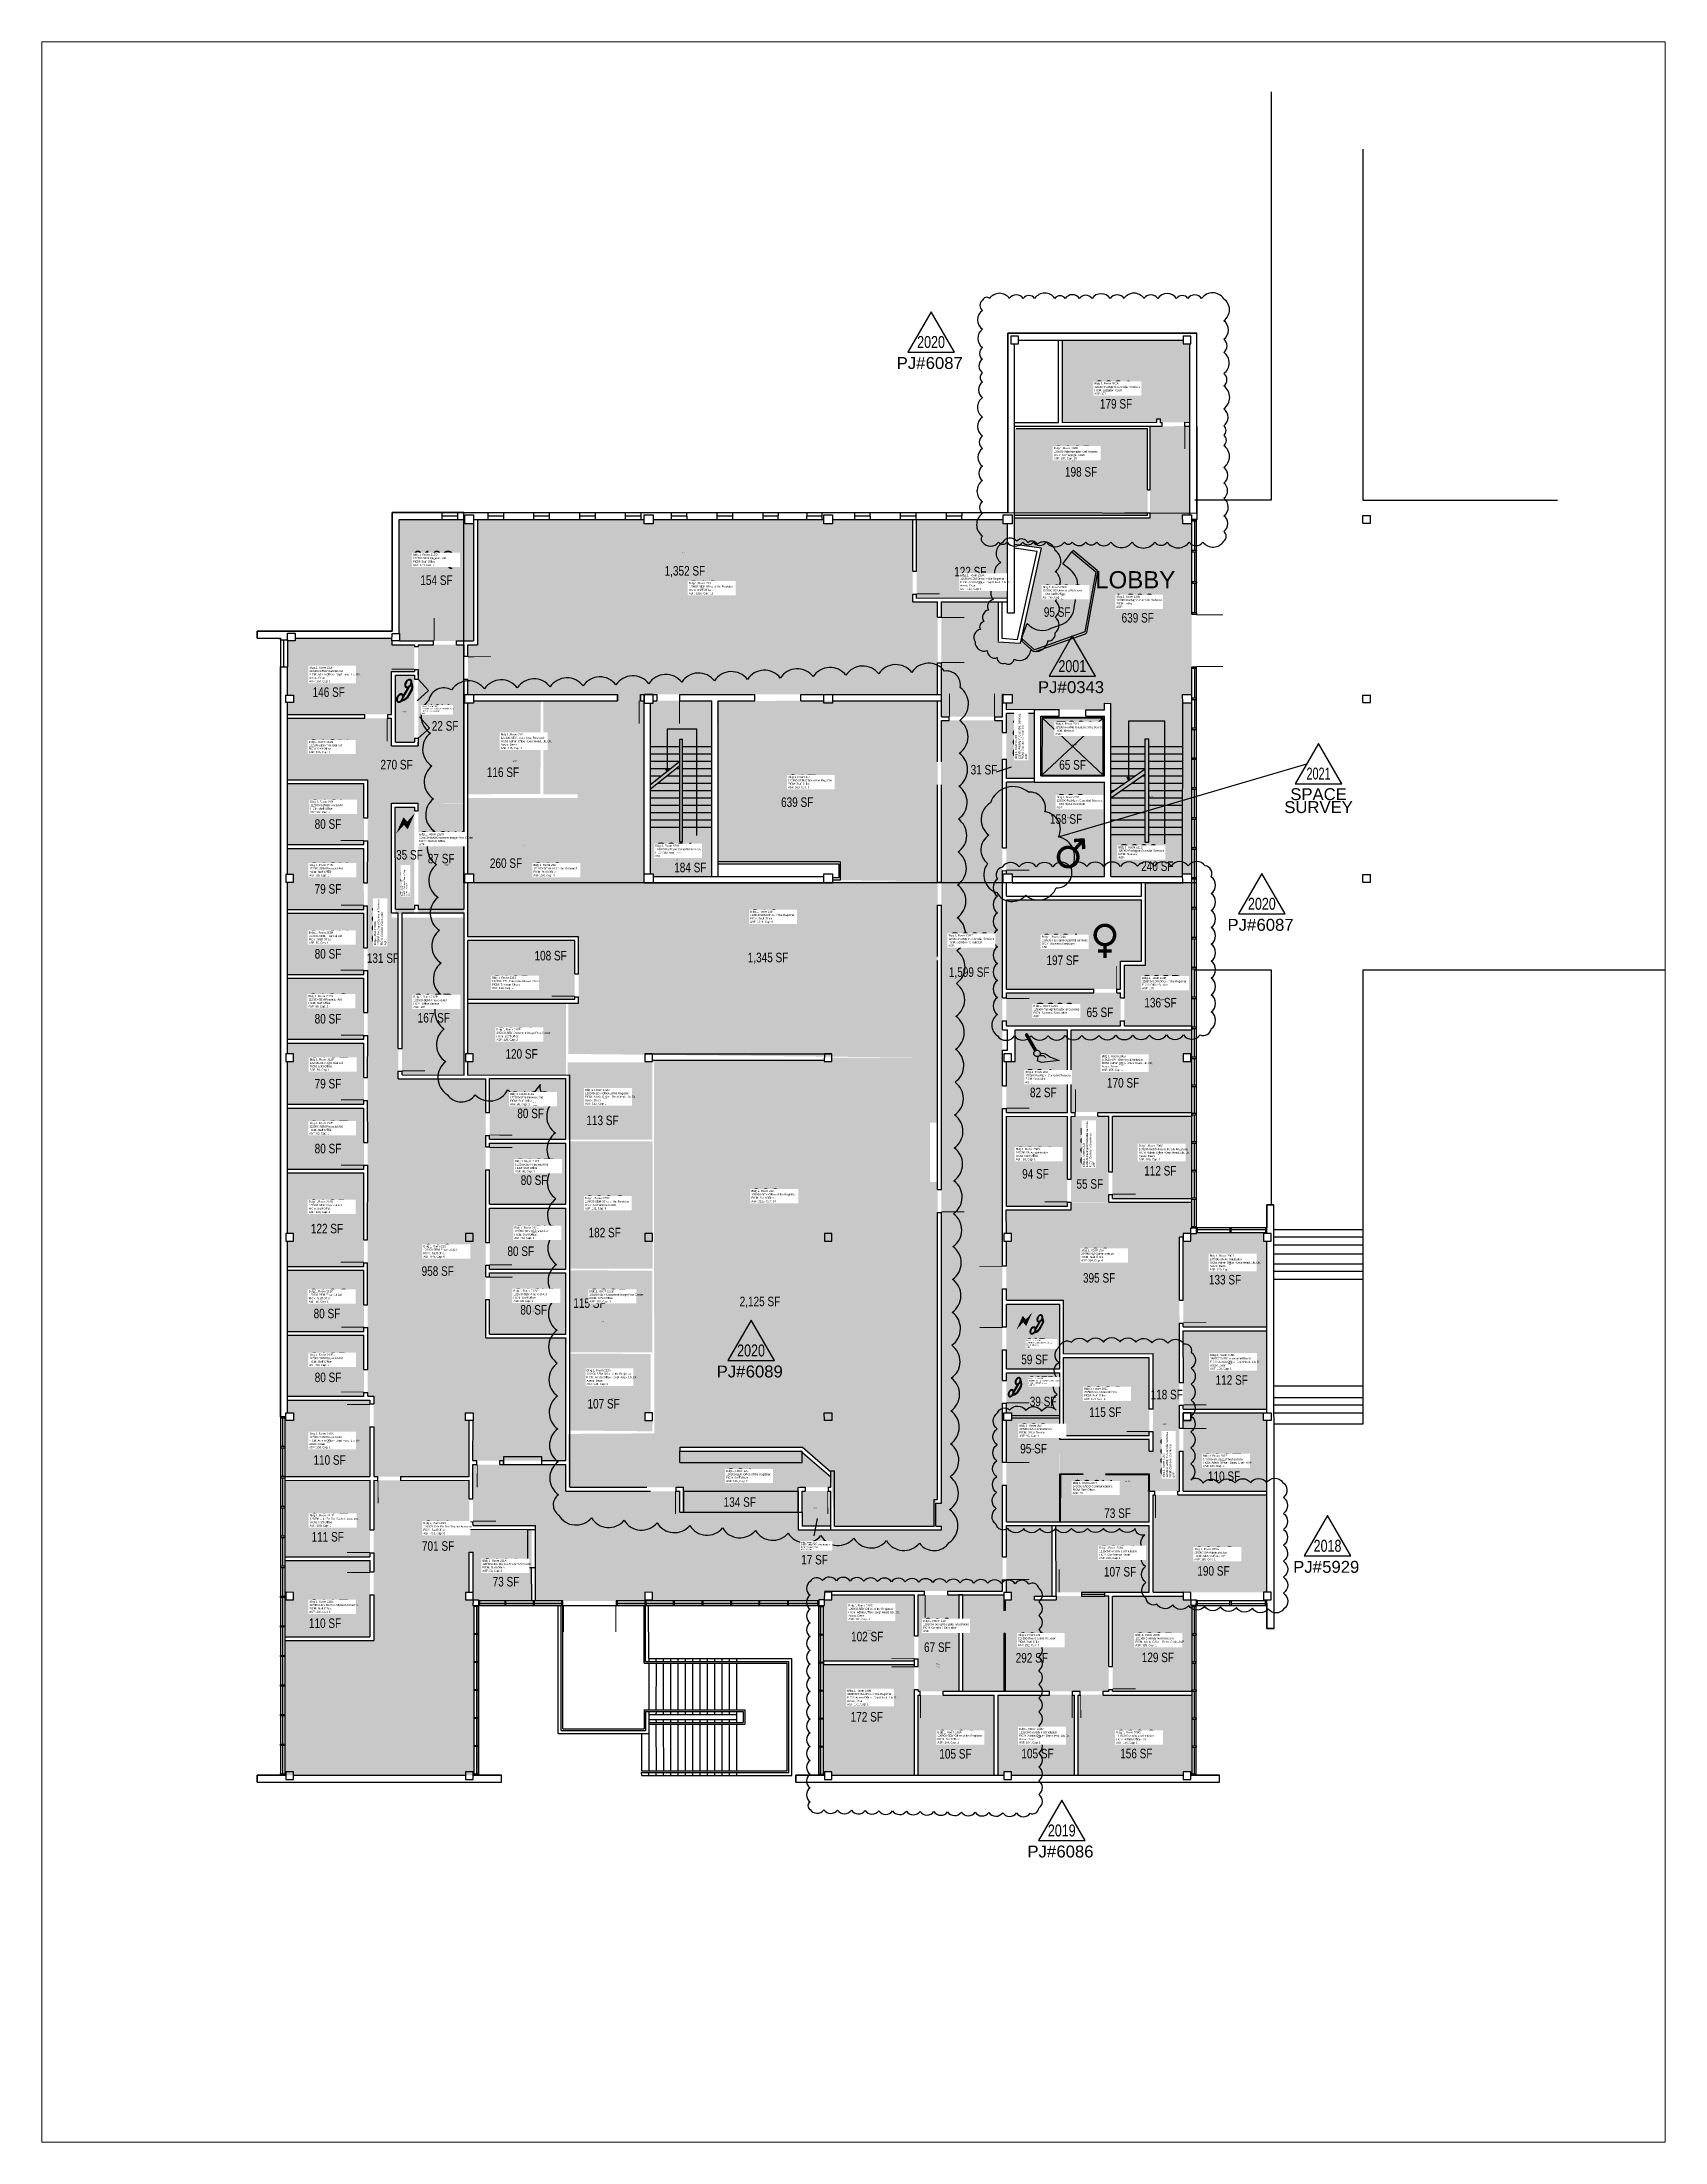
# Paper-space layout 'Layout1' of a CAD drawing. Header units: inches. Extents: x 0 to 8.5, y 0 to 11.
# The model-space entities are those that its viewports show. They can reach past a viewport. Long polylines and large blocks are cut down to what shows.
import ezdxf
from ezdxf.enums import TextEntityAlignment as Align

# ---------------------------------------------------------------- set-up
doc = ezdxf.new("R2010")
doc.units = ezdxf.units.IN
doc.header["$LTSCALE"] = 100
doc.header["$MEASUREMENT"] = 0
doc.layers.get('0').update_dxf_attribs({"linetype": 'CONTINUOUS'})
for name, color, linetype in [('A-COLS', 5, 'CONTINUOUS'), ('A-DOOR', 2, 'CONTINUOUS'), ('A-FLOR', 3, 'CONTINUOUS'), ('A-GLAZ', 1, 'CONTINUOUS'), ('A-IDEN-ICON', 4, 'CONTINUOUS'), ('A-IDEN-RNUM', 7, 'CONTINUOUS'), ('A-IDEN-SNUM', 4, 'CONTINUOUS'), ('A-IDEN-TEXT', 4, 'CONTINUOUS'), ('A-IDEN-VNUM', 4, 'CONTINUOUS'), ('A-MISC', 2, 'CONTINUOUS'), ('A-ROOF', 2, 'CONTINUOUS'), ('A-SITE', 3, 'CONTINUOUS'), ('A-WALL', 5, 'CONTINUOUS'), ('AREA-TEXT', 3, 'CONTINUOUS'), ('Rooms-Category-Color', 7, 'CONTINUOUS'), ('Rooms-College-Color', 7, 'CONTINUOUS'), ('Rooms-Department-Color', 7, 'CONTINUOUS'), ('Rooms-Division-Color', 7, 'CONTINUOUS'), ('Rooms-Information', 7, 'CONTINUOUS')]:
    doc.layers.add(name, color=color, linetype=linetype)
doc.layers.add('A-REV', color=1, linetype='CONTINUOUS', true_color=0xff0000)
doc.styles.add('Annotative', font='arial.ttf')
doc.styles.add('Arial', font='arial.ttf')
doc.styles.add('CP_AREA', font='arial.ttf', dxfattribs={"height": 15})
doc.styles.add('CP_ROOMSNUMBER', font='arial.ttf', dxfattribs={"height": 1})
doc.styles.add('CP_ROOMVNUMBER', font='arial.ttf', dxfattribs={"width": 0.85, "height": 0.075})

# ---------------------------------------------------------------- blocks, each defined once
blk = doc.blocks.new('CPPHONE')
for p, q in [((0.01, 0.025), (-0.02, -0.025)), ((0.017, 0.028), (-0.018, -0.033))]:
    blk.add_line(p, q)
for points in [[(0.036, 0.057), (0.042, 0.031), (0.038, 0.011), (0.008, -0.041), (-0.008, -0.056), (-0.034, -0.064)], [(0.033, 0.047), (0.037, 0.031), (0.033, 0.013), (0.004, -0.038), (-0.011, -0.051), (-0.026, -0.057)]]:
    blk.add_lwpolyline(points)
for points in [[(0.029, 0.079, 0.139889), (0.022, 0.08, 0.107118), (0.012, 0.078, 0.079812), (0.004, 0.072, 0.067459), (-0.003, 0.063, 0.067459), (-0.008, 0.051, 0.079812), (-0.009, 0.041, 0.107118), (-0.006, 0.032, 0.139889), (-0.001, 0.027, 0.139889), (0.006, 0.025, 0.107118), (0.015, 0.027, 0.079812), (0.024, 0.033, 0.067459), (0.031, 0.043, 0.067459), (0.036, 0.054, 0.079812), (0.037, 0.064, 0.107118), (0.034, 0.073, 0.139889)], [(0.026, 0.074, 0.139889), (0.022, 0.075, 0.107118), (0.014, 0.074, 0.079812), (0.007, 0.069, 0.067459), (0.001, 0.06, 0.067459), (-0.003, 0.05, 0.079812), (-0.004, 0.042, 0.107118), (-0.002, 0.034, 0.139889), (0.001, 0.031, 0.139889), (0.006, 0.03, 0.107118), (0.013, 0.032, 0.079812), (0.02, 0.037, 0.067459), (0.027, 0.045, 0.067459), (0.031, 0.055, 0.079812), (0.032, 0.064, 0.107118), (0.03, 0.071, 0.139889)], [(-0.026, -0.017, 0.139889), (-0.033, -0.015, 0.107118), (-0.043, -0.017, 0.079812), (-0.051, -0.023, 0.067459), (-0.058, -0.033, 0.067459), (-0.063, -0.044, 0.079812), (-0.064, -0.054, 0.107118), (-0.061, -0.063, 0.139889), (-0.056, -0.069, 0.139889), (-0.049, -0.07, 0.107118), (-0.04, -0.068, 0.079812), (-0.031, -0.062, 0.067459), (-0.024, -0.053, 0.067459), (-0.019, -0.041, 0.079812), (-0.018, -0.031, 0.107118), (-0.021, -0.022, 0.139889)], [(-0.029, -0.021, 0.139889), (-0.033, -0.02, 0.107118), (-0.041, -0.022, 0.079812), (-0.048, -0.027, 0.067459), (-0.054, -0.035, 0.067459), (-0.058, -0.045, 0.079812), (-0.059, -0.054, 0.107118), (-0.057, -0.061, 0.139889), (-0.054, -0.064, 0.139889), (-0.049, -0.065, 0.107118), (-0.042, -0.064, 0.079812), (-0.035, -0.059, 0.067459), (-0.028, -0.05, 0.067459), (-0.024, -0.04, 0.079812), (-0.023, -0.032, 0.107118), (-0.025, -0.024, 0.139889)]]:
    blk.add_lwpolyline(points, format="xyb", close=True)
blk = doc.blocks.new('CPELECT')
blk.add_lwpolyline([(0.062, 0.063, 0, 0.03, 0), (0.01, -0.017, 0.03, 0.03, 0), (-0.01, 0.007, 0.03, 0, 0), (-0.062, -0.073, 0.03, 0, 0)], format="xyseb")
blk = doc.blocks.new('CPMEN')
at = {"const_width": 0.015}
blk.add_lwpolyline([(-0.0575, -0.02, 1), (0.0275, -0.02, 1)], format="xyb", close=True, dxfattribs=at)
for points in [[(0.055, 0.01), (0.055, 0.05), (0.015, 0.05)], [(0.0151, 0.0101), (0.055, 0.05)]]:
    blk.add_lwpolyline(points, dxfattribs=at)
blk = doc.blocks.new('CPWOMEN')
at = {"const_width": 0.015}
blk.add_lwpolyline([(-0.0375, 0, 1), (0.0475, 0, 1)], format="xyb", close=True, dxfattribs=at)
for points in [[(-0.025, -0.07), (0.035, -0.07)], [(0.005, -0.04), (0.005, -0.1)]]:
    blk.add_lwpolyline(points, dxfattribs=at)
blk = doc.blocks.new('CPCUST')
for p, q in [((0.0171, -0.0639), (0.02, -0.0466)), ((0.0358, -0.0705), (0.0171, -0.0639)), ((0.0262, -0.0408), (0.0446, -0.0406)), ((0.0297, -0.0341), (0.0376, -0.0302)), ((0.1117, -0.0625), (0.0358, -0.0705)), ((0.0376, -0.0302), (0.0533, -0.0324)), ((0.0446, -0.0406), (0.0543, -0.0505)), ((0.0533, -0.0324), (0.0745, -0.0479)), ((0.0745, -0.0479), (0.1117, -0.0625))]:
    blk.add_line(p, q)
at = {"const_width": 0.015}
blk.add_lwpolyline([(-0.03, 0.05), (0.01, -0.0193)], dxfattribs=at)
at = {"const_width": 0.0075}
blk.add_lwpolyline([(-0.0332, 0.0481, 1), (-0.0268, 0.0519, 1)], format="xyb", close=True, dxfattribs=at)
blk.add_circle((0.0158, -0.0313), 0.0141)
blk = doc.blocks.new('ProjectRev')
at = {"transparency": 16777216}
for p, q in [((0, 0.122), (-0.122, -0.089)), ((0.122, -0.089), (0, 0.122)), ((-0.122, -0.089), (0.122, -0.089))]:
    blk.add_line(p, q, dxfattribs=at)
at = {"transparency": 16777216, "insert": (-0.18, -0.115), "char_height": 0.0625, "attachment_point": 1, "style": 'Arial'}
blk.add_mtext_dynamic_manual_height_columns('PJ#', width=0.24749, gutter_width=0.312, heights=[0], dxfattribs=at)
at = {"transparency": 16777216, "style": 'Arial', "width": 0.75}
blk.add_attdef('YEAR', text='', height=0.0625, dxfattribs=at).set_placement((0, -0.036), align=Align.MIDDLE_CENTER)
at = {"transparency": 16777216, "style": 'Arial'}
blk.add_attdef('PROJECT', text='', height=0.0625, dxfattribs=at).set_placement((-0.028, -0.115), align=Align.TOP_LEFT)
blk = doc.blocks.new('Space Revision')
at = {"layer": 'A-REV', "transparency": 16777216}
blk.add_lwpolyline([(0, 2.54), (-1.47, 0), (1.47, 0)], close=True, dxfattribs=at)
at = {"layer": 'A-REV', "transparency": 16777216, "insert": (0, -0.27), "char_height": 0.75, "attachment_point": 2, "line_spacing_factor": 0.65, "style": 'Arial'}
blk.add_mtext_dynamic_manual_height_columns('SPACE\\PSURVEY', width=1.2391, gutter_width=0.0182, heights=[0], dxfattribs=at)
at = {"layer": 'A-REV', "transparency": 16777216, "style": 'Arial', "width": 0.65}
blk.add_attdef('YEAR', text='', height=0.75, dxfattribs=at).set_placement((0, 0.65), align=Align.MIDDLE_CENTER)
at = {"layer": 'A-REV', "style": 'Arial', "flags": 1}
blk.add_attdef('UPDATES', text='', height=0.75, dxfattribs=at).set_placement((1.5, 1.08), align=Align.TOP_LEFT)

msp = doc.modelspace()

# ---------------------------------------------------------------- hatches: boundary and pattern name
at = {"layer": 'Rooms-Category-Color', "true_color": 0xadadad}
for points in [[(69222414.8, 27677359.1), (69222599.6, 27677314.9), (69222598.3, 27677309.6), (69222608.5, 27677307.1), (69222579.8, 27677187), (69222534.8, 27677197.8), (69222536.1, 27677203.2), (69222530.3, 27677204.6), (69222529, 27677199.2), (69222384.8, 27677233.6)], [(69222128.8, 27676980.4), (69222112, 27676910.4), (69222092.3, 27676828.2), (69222174, 27676808.6), (69222185.7, 27676805.8), (69222193.8, 27676839.9), (69222208.4, 27676836.4), (69222205.1, 27676822.8), (69222198.3, 27676824.4), (69222196.4, 27676824.9), (69222194.1, 27676815.1), (69222274.8, 27676795.8), (69222315.6, 27676786), (69222343.8, 27676779.2), (69222346.2, 27676789), (69222465.8, 27676760.4), (69222469, 27676773.9), (69222482.7, 27676770.7), (69222545.1, 27677031.3), (69222531.5, 27677034.6), (69222534.7, 27677048.2), (69222545.9, 27677045.5), (69222578.4, 27677181.2), (69222517.5, 27677195.7), (69222484, 27677055.7), (69222277, 27677105.3), (69222267.2, 27677064.6), (69222307.1, 27677048.9), (69222354.4, 27677034.1), (69222383.5, 27676994.6), (69222383.9, 27676991.7), (69222345.2, 27676903.8), (69222342.8, 27676902.1), (69222259.3, 27676893.4), (69222256.5, 27676894.5), (69222242.3, 27676914.9), (69222240.1, 27676911.3), (69222206.2, 27676921.8), (69222220.9, 27676983), (69222134.4, 27677003.7)], [(69221302.2, 27677084.3), (69221277.8, 27676982.2), (69221248.6, 27676989.2), (69221273, 27677091.3)], [(69221652.8, 27676955), (69221656.7, 27676954.1), (69221657.6, 27676958), (69221747.1, 27676936.6), (69221682.9, 27676668.2), (69221593.4, 27676689.6), (69221594.3, 27676693.5), (69221590.4, 27676694.4)], [(69221129.8, 27676473.6), (69221083.1, 27676484.8), (69221183.9, 27676906), (69221220.3, 27676897.3), (69221178.5, 27676722.2), (69221188.7, 27676719.8)], [(69221214.9, 27676719.7), (69221185.7, 27676726.7), (69221224.8, 27676890.1), (69221254, 27676883.1)], [(69221102.7, 27675856.7), (69221244.7, 27675822.8), (69221234.9, 27675781.9), (69221409, 27675740.3), (69221401.4, 27675708.2), (69221582.3, 27675664.9), (69221575.7, 27675637.7), (69221625.3, 27675625.8), (69221794.6, 27675585.4), (69221796, 27675591.2), (69221787.2, 27675593.3), (69221795.6, 27675628.3), (69221804.3, 27675626.2), (69221816.2, 27675675.8), (69221851.2, 27675822.2), (69221919, 27676105.7), (69222090.4, 27676822.5), (69222183.8, 27676800.2), (69221865.6, 27675469.7), (69221593.3, 27675534.8), (69221590, 27675521.2), (69221581.8, 27675523.1), (69221581.4, 27675521.7), (69221327.1, 27675582.5), (69221330.2, 27675595.6), (69221318.6, 27675598.4), (69221315.4, 27675585.3), (69221148.3, 27675625.3), (69221175.8, 27675740.5), (69221080.4, 27675763.3)], [(69222192.6, 27676809.3), (69222235.4, 27676799.1), (69222211.7, 27676699.9), (69222168.9, 27676710.1)], [(69222244.2, 27676792.8), (69222341.5, 27676769.6), (69222319.6, 27676678.2), (69222222.4, 27676701.4)], [(69222355.9, 27676786.6), (69222479.9, 27676757), (69222417.6, 27676496.3), (69222403.5, 27676499.7), (69222402.5, 27676495.8), (69222292.6, 27676522.1)], [(69222143.5, 27676604.1), (69222135.1, 27676569.1), (69222134, 27676564.2), (69222142.7, 27676562.1), (69222141.8, 27676558.2), (69222180.2, 27676549), (69222186, 27676547.6), (69222282.8, 27676524.5), (69222317.3, 27676668.4), (69222167.5, 27676704.3), (69222148.4, 27676624.5), (69222147, 27676618.7)], [(69221286.3, 27676659.7), (69221450.1, 27676620.3), (69221428.6, 27676530.5), (69221264.8, 27676569.8)], [(69222124.4, 27676524.4), (69222331.1, 27676474.9), (69222308.6, 27676381.2), (69222276.5, 27676388.9), (69222266.4, 27676346.4), (69222091.8, 27676388.2)], [(69222090.4, 27676382.4), (69222265, 27676340.6), (69222252.8, 27676290), (69222078.3, 27676331.8)], [(69222090.5, 27676322.7), (69222170.2, 27676303.6), (69222140, 27676177.2), (69222046.6, 27676199.5), (69222065.2, 27676277.3), (69222078.9, 27676274.1)], [(69222144.1, 27676170.5), (69222201.5, 27676156.8), (69222170.1, 27676025.5), (69222112.7, 27676039.2)], [(69221976.5, 27675906.8), (69222058.2, 27675887.3), (69222034.4, 27675788.1), (69221952.7, 27675807.6)], [(69222017.4, 27675717.1), (69222033, 27675782.2), (69221951.3, 27675801.8), (69221940.1, 27675755.1), (69221936.6, 27675740.5), (69221944.4, 27675738.7), (69221943.5, 27675734.8)], [(69222182.5, 27675777.3), (69222222.8, 27675767.6), (69222172.5, 27675557.6), (69222135, 27675566.5), (69222126.3, 27675568.6), (69222132.6, 27675594.9), (69221996, 27675627.6), (69222008.5, 27675680.1), (69222145.2, 27675647.4), (69222141, 27675629.9), (69222146.8, 27675628.5)], [(69221700, 27675347.3), (69221762.3, 27675332.4), (69221797.5, 27675479.8), (69221735.3, 27675494.7)]]:
    msp.add_hatch(color=253, dxfattribs=at).paths.add_polyline_path(points)
at = {"layer": 'Rooms-Category-Color', "true_color": 0xfa9ba3}
for points in [[(69221336, 27677328.1), (69221436.1, 27677304.2), (69221434.5, 27677297.4), (69221448.1, 27677294.1), (69221405.3, 27677115.1), (69221292.3, 27677142.2), (69221295, 27677153.8), (69221294.3, 27677154)], [(69221455.5, 27677299.5), (69221710.3, 27677238.6), (69221708.7, 27677231.8), (69221722.3, 27677228.5), (69221723.9, 27677235.3), (69221984.6, 27677173), (69221983, 27677166.2), (69221996.6, 27677162.9), (69221998.2, 27677169.7), (69222120.8, 27677140.4), (69222090.6, 27677014.5), (69222128.6, 27677005.4), (69222094.7, 27676863.9), (69221377, 27677035.6), (69221395.1, 27677111.4), (69221409.7, 27677107.9)], [(69222277.9, 27677109.2), (69222481, 27677060.5), (69222512.8, 27677193.2), (69222309.7, 27677241.9)], [(69221120.7, 27677183.2), (69221132.4, 27677180.5), (69221133.5, 27677184.8), (69221281.5, 27677149.4), (69221279.1, 27677139.2), (69221313.4, 27677131), (69221303.6, 27677090.2), (69221268.6, 27677098.5), (69221252.9, 27677032.9), (69221093.9, 27677070.9), (69221098.2, 27677088.9), (69221107.4, 27677086.7), (69221110.2, 27677098.4), (69221101, 27677100.6)], [(69221282.1, 27676975.1), (69221319.1, 27677129.7), (69221389.1, 27677113), (69221376.6, 27677060.4), (69221331.2, 27676870.8), (69221261.2, 27676887.5), (69221220.3, 27676897.3), (69221183.9, 27676906), (69221192.5, 27676942), (69221069.9, 27676971.3), (69221092.4, 27677065.2), (69221251.4, 27677027.1), (69221241.3, 27676984.8)], [(69222126.6, 27677138.7), (69222258.9, 27677107.1), (69222257.2, 27677100.3), (69222263.9, 27677098.7), (69222236.8, 27676985.4), (69222097.9, 27677018.6)], [(69221373.7, 27677021.9), (69221382.4, 27677019.9), (69221383.4, 27677023.7), (69221486.1, 27676999.3), (69221451.2, 27676857), (69221340.4, 27676882.9)], [(69222241.7, 27676915.1), (69222256.5, 27676894.5), (69222259.3, 27676893.4), (69222342.8, 27676902.1), (69222345.2, 27676903.8), (69222383.9, 27676991.7), (69222383.5, 27676994.6), (69222354.4, 27677034.1), (69222307.1, 27677048.9)], [(69221961.8, 27676308.3), (69222026.2, 27676578.1), (69221577.4, 27676683.2), (69221644, 27676961.3), (69221638.2, 27676962.7), (69221640.5, 27676972.6), (69221605.5, 27676981), (69221603.1, 27676971.1), (69221489.9, 27676998.2), (69221455.6, 27676855.3), (69221508.2, 27676842.7), (69221453.7, 27676615.1), (69221455, 27676614.8), (69221433.1, 27676523.3), (69221417.2, 27676527.1), (69221398.6, 27676449.4)], [(69221068.6, 27676965.5), (69221185.3, 27676937.6), (69221163, 27676844.2), (69221046.3, 27676872.1)], [(69221755.2, 27676934.5), (69222092.4, 27676853.9), (69222026.2, 27676578.1), (69221877.8, 27676615.2), (69221884.6, 27676643.5), (69221697.8, 27676688.2)], [(69221044.8, 27676866.3), (69221161.5, 27676838.4), (69221139.2, 27676745), (69221022.5, 27676772.9), (69221032.5, 27676814.7), (69221041.7, 27676812.5), (69221044.5, 27676824.2), (69221035.3, 27676826.4)], [(69221290.7, 27676701.5), (69221220.7, 27676718.2), (69221261.2, 27676887.4), (69221331.3, 27676870.7)], [(69221288.2, 27676665.3), (69221456.1, 27676625.4), (69221506.9, 27676837.1), (69221339, 27676877.1), (69221311.2, 27676761.3), (69221320, 27676759.2), (69221316.7, 27676745.6), (69221308, 27676747.7)], [(69221021.1, 27676767.1), (69221137.8, 27676739.2), (69221115.5, 27676645.8), (69220998.8, 27676673.7)], [(69221194.5, 27676718.4), (69221289.4, 27676695.7), (69221231.8, 27676455.4), (69221136.9, 27676478)], [(69220997.3, 27676667.8), (69221114, 27676639.9), (69221091.7, 27676546.6), (69220975, 27676574.5)], [(69220973.6, 27676568.6), (69221090.3, 27676540.7), (69221067.9, 27676447.4), (69220951.2, 27676475.3), (69220966.8, 27676540.4), (69220976.1, 27676538.2), (69220978.8, 27676549.9), (69220969.6, 27676552.1)], [(69221387.4, 27676418.1), (69221413.7, 27676527.9), (69221263.9, 27676563.8), (69221245.3, 27676486.1), (69221253.1, 27676484.2), (69221250.3, 27676472.6), (69221242.5, 27676474.4), (69221237.6, 27676453.9)], [(69222281, 27676381.6), (69222313, 27676373.9), (69222343.2, 27676499.7), (69222413.7, 27676482.8), (69222361.8, 27676263.9), (69222258.7, 27676288.6)], [(69220949.8, 27676469.5), (69221066.5, 27676441.5), (69221044.2, 27676348.2), (69220927.5, 27676376.1)], [(69221263.3, 27676441.6), (69221083, 27676484.8), (69220966.8, 27675999.5), (69220976, 27675997.3), (69220946.7, 27675874.7), (69221092.6, 27675839.8), (69221113.1, 27675925.4), (69221107.3, 27675926.8), (69221110.1, 27675938.5), (69221121.7, 27675935.7), (69221104.3, 27675862.8), (69221246.3, 27675828.8), (69221292.6, 27676016.1), (69221168.6, 27676045.7)], [(69221269.4, 27676440.6), (69221386.1, 27676412.7), (69221363.9, 27676319.8), (69221247.2, 27676347.7)], [(69221495.9, 27676287.4), (69221366.4, 27676318.4), (69221394.8, 27676436.9), (69221524.3, 27676405.9)], [(69221842, 27675809.4), (69221883.9, 27675984.4), (69221916.3, 27676118.7), (69221904.7, 27676121.5), (69221926.3, 27676211.9), (69221938, 27676209.1), (69221940.8, 27676220.8), (69221957.6, 27676290.8), (69221961.8, 27676308.3), (69221800.3, 27676347), (69221798.9, 27676341.1), (69221787.3, 27676343.9), (69221787.7, 27676345.9), (69221525.2, 27676408.8), (69221524.7, 27676406.8), (69221526.5, 27676405.7), (69221391.2, 27675838.1), (69221259.2, 27675868.8), (69221240, 27675787.1), (69221369.8, 27675756), (69221416.3, 27675744.9), (69221429.6, 27675800.3), (69221423.9, 27675801.7), (69221425.3, 27675807.5), (69221612, 27675762.8), (69221646.7, 27675714.4), (69221632.6, 27675630.2), (69221787.2, 27675593.3), (69221797.2, 27675633.9), (69221800, 27675633.2)], [(69220926, 27676370.3), (69221042.7, 27676342.4), (69221008.6, 27676199.4), (69220891.9, 27676227.3), (69220901.2, 27676266.2), (69220910.4, 27676264), (69220913.2, 27676275.7), (69220903.9, 27676277.9)], [(69221245.8, 27676341.9), (69221362.5, 27676314), (69221340.1, 27676220.6), (69221223.4, 27676248.5)], [(69221449, 27676090.1), (69221322.1, 27676120.6), (69221368.8, 27676315.3), (69221495.7, 27676284.8)], [(69222175.7, 27676302.8), (69222360, 27676258.7), (69222351.2, 27676221.8), (69222338.1, 27676224.9), (69222335.3, 27676213.2), (69222348.4, 27676210.1), (69222329.8, 27676132.3), (69222145.5, 27676176.4)], [(69221222, 27676242.7), (69221338.7, 27676214.8), (69221316.3, 27676121.4), (69221199.6, 27676149.3)], [(69220890.4, 27676221.5), (69221007.1, 27676193.6), (69220984.8, 27676100.2), (69220868.1, 27676128.1)], [(69222044.9, 27676194.3), (69222138.3, 27676171.9), (69222105.5, 27676034.8), (69222012.1, 27676057.1)], [(69221198.2, 27676143.5), (69221314.9, 27676115.6), (69221292.6, 27676022.2), (69221175.9, 27676050.1)], [(69222207.3, 27676155.4), (69222328.4, 27676126.5), (69222298.4, 27676001), (69222177.3, 27676030)], [(69220866.6, 27676122.3), (69220983.3, 27676094.4), (69220961, 27676001), (69220844.3, 27676029)], [(69221292.2, 27675992.8), (69221418, 27675962.6), (69221448, 27676087.6), (69221322.2, 27676117.8)], [(69222110.1, 27676027), (69222112.9, 27676038.7), (69222170.3, 27676025), (69222297.2, 27675994.6), (69222287.8, 27675955.3), (69222286.3, 27675955.6), (69222284.3, 27675947.3), (69222272.7, 27675950.1), (69222271.3, 27675944.3), (69222265.4, 27675945.7), (69222222.9, 27675767.7), (69222045.9, 27675810), (69222065.4, 27675891.7), (69221977.9, 27675912.7), (69221999.5, 27676003.1), (69222007.3, 27676001.3), (69222010.1, 27676012.9), (69222002.3, 27676014.8), (69222010.9, 27676050.8)], [(69220842.8, 27676023.1), (69220968.8, 27675993), (69220940.9, 27675876.3), (69220811, 27675907.4), (69220831.5, 27675992.9), (69220844.6, 27675989.8), (69220847.4, 27676001.5), (69220838.2, 27676003.7)], [(69221291.2, 27675990.6), (69221414.8, 27675960.9), (69221393.2, 27675870.7), (69221384.3, 27675872.9), (69221381.5, 27675861.5), (69221393.3, 27675858.4), (69221389, 27675841.9), (69221262.3, 27675873.6)], [(69222284.3, 27675947.2), (69222292.6, 27675945.2), (69222293, 27675946.7), (69222395.6, 27675922.2), (69222392.4, 27675909), (69222397.3, 27675907.9), (69222365.9, 27675776.6), (69222238.5, 27675807), (69222269.9, 27675938.3), (69222281.6, 27675935.5)], [(69220809.6, 27675901.5), (69220939.5, 27675870.5), (69220911.6, 27675753.8), (69220781.7, 27675784.8)], [(69220990.5, 27675381.6), (69220701.6, 27675450.8), (69220750.9, 27675656.5), (69220886.6, 27675624), (69220945.3, 27675869), (69221091.2, 27675834.1), (69221050.2, 27675662.9), (69221044.3, 27675664.3), (69221041.5, 27675652.7), (69221053.1, 27675649.9), (69221051.2, 27675641.6), (69221052.7, 27675641.2)], [(69221604.6, 27675758.4), (69221608.3, 27675757.5), (69221644.7, 27675706.7), (69221641, 27675691.1), (69221591.4, 27675702.9), (69221582.3, 27675664.9), (69221407.2, 27675706.8), (69221429.6, 27675800.3)], [(69222044.4, 27675804.2), (69222175.2, 27675772.9), (69222146.6, 27675653.3), (69222015.8, 27675684.6)], [(69222236.9, 27675801.8), (69222364.3, 27675771.4), (69222335.7, 27675651.7), (69222208.3, 27675682.2)], [(69220780.3, 27675779), (69220910.1, 27675747.9), (69220882.2, 27675631.2), (69220752.4, 27675662.3), (69220765.8, 27675718.7), (69220779, 27675715.6), (69220781.8, 27675727.2), (69220768.6, 27675730.4)], [(69221142.4, 27675627.1), (69221168.6, 27675736.5), (69221073.1, 27675759.4), (69221064.7, 27675724.3), (69221070.6, 27675722.9), (69221053.1, 27675650), (69221061.4, 27675648), (69221061.1, 27675646.6)], [(69221978.5, 27675554.7), (69222008.5, 27675680.1), (69222016.5, 27675713.2), (69221942.5, 27675730.9), (69221941.6, 27675727), (69221935.8, 27675728.4), (69221933.8, 27675728.9), (69221896.8, 27675574.2)], [(69221595.8, 27675695.7), (69221639.6, 27675685.2), (69221626.7, 27675631.7), (69221583, 27675642.1)], [(69222204.1, 27675664.7), (69222215.8, 27675661.9), (69222218.6, 27675673.6), (69222329.4, 27675647.1), (69222326.6, 27675635.4), (69222331.5, 27675634.2), (69222305.7, 27675526.3), (69222178.3, 27675556.8)], [(69221996, 27675627.6), (69222132.6, 27675594.9), (69222115.1, 27675521.7), (69221978.5, 27675554.9)], [(69221895.4, 27675568.4), (69221965.4, 27675551.6), (69221939.5, 27675443.7), (69221912.3, 27675450.2), (69221910.9, 27675444.4), (69221944, 27675436.5), (69221945.4, 27675442.3), (69222026, 27675423), (69221991.2, 27675277.6), (69221768.1, 27675331.1), (69221803.4, 27675478.4), (69221866, 27675463.4), (69221864.1, 27675455.6), (69221875.8, 27675452.8), (69221878.7, 27675464.4), (69221870.9, 27675466.3)], [(69221971.2, 27675550.2), (69222113.6, 27675516.2), (69222089.1, 27675414.1), (69221946.8, 27675448)], [(69222130.6, 27675561.4), (69222304.2, 27675519.9), (69222268.6, 27675371.1), (69222095, 27675412.6)], [(69221705.4, 27675395.4), (69221729.5, 27675496.1), (69221603.5, 27675526.2), (69221601.7, 27675518.5), (69221590, 27675521.3), (69221588, 27675513), (69221586.6, 27675513.3), (69221566.3, 27675428.7)], [(69221525.6, 27675259), (69221564.9, 27675422.9), (69221704, 27675389.6), (69221663.4, 27675220.4), (69221537.5, 27675250.5), (69221538.8, 27675255.9)], [(69222031.9, 27675422.1), (69222139.9, 27675396.3), (69222138.5, 27675390.4), (69222150.2, 27675387.7), (69222148.2, 27675379.4), (69222149.7, 27675379), (69222118.3, 27675247.7), (69221997.2, 27675276.7)], [(69221698.6, 27675341.5), (69221814.8, 27675313.7), (69221785.5, 27675191.2), (69221669.3, 27675219)], [(69221820.7, 27675312.7), (69221937.4, 27675284.8), (69221908.1, 27675162.3), (69221811.8, 27675185.3), (69221813.1, 27675190.6), (69221801.4, 27675193.4), (69221800.2, 27675188.1), (69221791.4, 27675190.2)], [(69221943.3, 27675283.4), (69222116.9, 27675241.9), (69222088.8, 27675124.7), (69222075.7, 27675127.8), (69222074.4, 27675122.5), (69221914, 27675160.9)]]:
    msp.add_hatch(color=241, dxfattribs=at).paths.add_polyline_path(points)
at = {"layer": 'Rooms-College-Color', "true_color": 0x80bc67}
for points in [[(69222414.8, 27677359.1), (69222599.6, 27677314.9), (69222598.3, 27677309.6), (69222608.5, 27677307.1), (69222579.8, 27677187), (69222534.8, 27677197.8), (69222536.1, 27677203.2), (69222530.3, 27677204.6), (69222529, 27677199.2), (69222384.8, 27677233.6)], [(69221336, 27677328.1), (69221436.1, 27677304.2), (69221434.5, 27677297.4), (69221448.1, 27677294.1), (69221405.3, 27677115.1), (69221292.3, 27677142.2), (69221295, 27677153.8), (69221294.3, 27677154)], [(69221455.5, 27677299.5), (69221710.3, 27677238.6), (69221708.7, 27677231.8), (69221722.3, 27677228.5), (69221723.9, 27677235.3), (69221984.6, 27677173), (69221983, 27677166.2), (69221996.6, 27677162.9), (69221998.2, 27677169.7), (69222120.8, 27677140.4), (69222090.6, 27677014.5), (69222128.6, 27677005.4), (69222094.7, 27676863.9), (69221377, 27677035.6), (69221395.1, 27677111.4), (69221409.7, 27677107.9)], [(69222277.9, 27677109.2), (69222481, 27677060.5), (69222512.8, 27677193.2), (69222309.7, 27677241.9)], [(69221120.7, 27677183.2), (69221132.4, 27677180.5), (69221133.5, 27677184.8), (69221281.5, 27677149.4), (69221279.1, 27677139.2), (69221313.4, 27677131), (69221303.6, 27677090.2), (69221268.6, 27677098.5), (69221252.9, 27677032.9), (69221093.9, 27677070.9), (69221098.2, 27677088.9), (69221107.4, 27677086.7), (69221110.2, 27677098.4), (69221101, 27677100.6)], [(69221282.1, 27676975.1), (69221319.1, 27677129.7), (69221389.1, 27677113), (69221376.6, 27677060.4), (69221331.2, 27676870.8), (69221261.2, 27676887.5), (69221220.3, 27676897.3), (69221183.9, 27676906), (69221192.5, 27676942), (69221069.9, 27676971.3), (69221092.4, 27677065.2), (69221251.4, 27677027.1), (69221241.3, 27676984.8)], [(69222126.6, 27677138.7), (69222258.9, 27677107.1), (69222257.2, 27677100.3), (69222263.9, 27677098.7), (69222236.8, 27676985.4), (69222097.9, 27677018.6)], [(69221373.7, 27677021.9), (69221382.4, 27677019.9), (69221383.4, 27677023.7), (69221486.1, 27676999.3), (69221451.2, 27676857), (69221340.4, 27676882.9)], [(69222241.7, 27676915.1), (69222256.5, 27676894.5), (69222259.3, 27676893.4), (69222342.8, 27676902.1), (69222345.2, 27676903.8), (69222383.9, 27676991.7), (69222383.5, 27676994.6), (69222354.4, 27677034.1), (69222307.1, 27677048.9)], [(69221961.8, 27676308.3), (69222026.2, 27676578.1), (69221577.4, 27676683.2), (69221644, 27676961.3), (69221638.2, 27676962.7), (69221640.5, 27676972.6), (69221605.5, 27676981), (69221603.1, 27676971.1), (69221489.9, 27676998.2), (69221455.6, 27676855.3), (69221508.2, 27676842.7), (69221453.7, 27676615.1), (69221455, 27676614.8), (69221433.1, 27676523.3), (69221417.2, 27676527.1), (69221398.6, 27676449.4)], [(69221068.6, 27676965.5), (69221185.3, 27676937.6), (69221163, 27676844.2), (69221046.3, 27676872.1)], [(69221755.2, 27676934.5), (69222092.4, 27676853.9), (69222026.2, 27676578.1), (69221877.8, 27676615.2), (69221884.6, 27676643.5), (69221697.8, 27676688.2)], [(69221044.8, 27676866.3), (69221161.5, 27676838.4), (69221139.2, 27676745), (69221022.5, 27676772.9), (69221032.5, 27676814.7), (69221041.7, 27676812.5), (69221044.5, 27676824.2), (69221035.3, 27676826.4)], [(69221288.2, 27676665.3), (69221456.1, 27676625.4), (69221506.9, 27676837.1), (69221339, 27676877.1), (69221311.2, 27676761.3), (69221320, 27676759.2), (69221316.7, 27676745.6), (69221308, 27676747.7)], [(69221021.1, 27676767.1), (69221137.8, 27676739.2), (69221115.5, 27676645.8), (69220998.8, 27676673.7)], [(69221194.5, 27676718.4), (69221289.4, 27676695.7), (69221231.8, 27676455.4), (69221136.9, 27676478)], [(69220997.3, 27676667.8), (69221114, 27676639.9), (69221091.7, 27676546.6), (69220975, 27676574.5)], [(69221286.3, 27676659.7), (69221450.1, 27676620.3), (69221428.6, 27676530.5), (69221264.8, 27676569.8)], [(69220973.6, 27676568.6), (69221090.3, 27676540.7), (69221067.9, 27676447.4), (69220951.2, 27676475.3), (69220966.8, 27676540.4), (69220976.1, 27676538.2), (69220978.8, 27676549.9), (69220969.6, 27676552.1)], [(69221387.4, 27676418.1), (69221413.7, 27676527.9), (69221263.9, 27676563.8), (69221245.3, 27676486.1), (69221253.1, 27676484.2), (69221250.3, 27676472.6), (69221242.5, 27676474.4), (69221237.6, 27676453.9)], [(69222281, 27676381.6), (69222313, 27676373.9), (69222343.2, 27676499.7), (69222413.7, 27676482.8), (69222361.8, 27676263.9), (69222258.7, 27676288.6)], [(69220949.8, 27676469.5), (69221066.5, 27676441.5), (69221044.2, 27676348.2), (69220927.5, 27676376.1)], [(69221263.3, 27676441.6), (69221083, 27676484.8), (69220966.8, 27675999.5), (69220976, 27675997.3), (69220946.7, 27675874.7), (69221092.6, 27675839.8), (69221113.1, 27675925.4), (69221107.3, 27675926.8), (69221110.1, 27675938.5), (69221121.7, 27675935.7), (69221104.3, 27675862.8), (69221246.3, 27675828.8), (69221292.6, 27676016.1), (69221168.6, 27676045.7)], [(69221269.4, 27676440.6), (69221386.1, 27676412.7), (69221363.9, 27676319.8), (69221247.2, 27676347.7)], [(69221495.9, 27676287.4), (69221366.4, 27676318.4), (69221394.8, 27676436.9), (69221524.3, 27676405.9)], [(69221842, 27675809.4), (69221883.9, 27675984.4), (69221916.3, 27676118.7), (69221904.7, 27676121.5), (69221926.3, 27676211.9), (69221938, 27676209.1), (69221940.8, 27676220.8), (69221957.6, 27676290.8), (69221961.8, 27676308.3), (69221800.3, 27676347), (69221798.9, 27676341.1), (69221787.3, 27676343.9), (69221787.7, 27676345.9), (69221525.2, 27676408.8), (69221524.7, 27676406.8), (69221526.5, 27676405.7), (69221391.2, 27675838.1), (69221259.2, 27675868.8), (69221240, 27675787.1), (69221369.8, 27675756), (69221416.3, 27675744.9), (69221429.6, 27675800.3), (69221423.9, 27675801.7), (69221425.3, 27675807.5), (69221612, 27675762.8), (69221646.7, 27675714.4), (69221632.6, 27675630.2), (69221787.2, 27675593.3), (69221797.2, 27675633.9), (69221800, 27675633.2)], [(69220926, 27676370.3), (69221042.7, 27676342.4), (69221008.6, 27676199.4), (69220891.9, 27676227.3), (69220901.2, 27676266.2), (69220910.4, 27676264), (69220913.2, 27676275.7), (69220903.9, 27676277.9)], [(69221245.8, 27676341.9), (69221362.5, 27676314), (69221340.1, 27676220.6), (69221223.4, 27676248.5)], [(69221449, 27676090.1), (69221322.1, 27676120.6), (69221368.8, 27676315.3), (69221495.7, 27676284.8)], [(69222175.7, 27676302.8), (69222360, 27676258.7), (69222351.2, 27676221.8), (69222338.1, 27676224.9), (69222335.3, 27676213.2), (69222348.4, 27676210.1), (69222329.8, 27676132.3), (69222145.5, 27676176.4)], [(69221222, 27676242.7), (69221338.7, 27676214.8), (69221316.3, 27676121.4), (69221199.6, 27676149.3)], [(69220890.4, 27676221.5), (69221007.1, 27676193.6), (69220984.8, 27676100.2), (69220868.1, 27676128.1)], [(69222044.9, 27676194.3), (69222138.3, 27676171.9), (69222105.5, 27676034.8), (69222012.1, 27676057.1)], [(69221198.2, 27676143.5), (69221314.9, 27676115.6), (69221292.6, 27676022.2), (69221175.9, 27676050.1)], [(69222207.3, 27676155.4), (69222328.4, 27676126.5), (69222298.4, 27676001), (69222177.3, 27676030)], [(69220866.6, 27676122.3), (69220983.3, 27676094.4), (69220961, 27676001), (69220844.3, 27676029)], [(69221292.2, 27675992.8), (69221418, 27675962.6), (69221448, 27676087.6), (69221322.2, 27676117.8)], [(69222110.1, 27676027), (69222112.9, 27676038.7), (69222170.3, 27676025), (69222297.2, 27675994.6), (69222287.8, 27675955.3), (69222286.3, 27675955.6), (69222284.3, 27675947.3), (69222272.7, 27675950.1), (69222271.3, 27675944.3), (69222265.4, 27675945.7), (69222222.9, 27675767.7), (69222045.9, 27675810), (69222065.4, 27675891.7), (69221977.9, 27675912.7), (69221999.5, 27676003.1), (69222007.3, 27676001.3), (69222010.1, 27676012.9), (69222002.3, 27676014.8), (69222010.9, 27676050.8)], [(69220842.8, 27676023.1), (69220968.8, 27675993), (69220940.9, 27675876.3), (69220811, 27675907.4), (69220831.5, 27675992.9), (69220844.6, 27675989.8), (69220847.4, 27676001.5), (69220838.2, 27676003.7)], [(69221291.2, 27675990.6), (69221414.8, 27675960.9), (69221393.2, 27675870.7), (69221384.3, 27675872.9), (69221381.5, 27675861.5), (69221393.3, 27675858.4), (69221389, 27675841.9), (69221262.3, 27675873.6)], [(69222284.3, 27675947.2), (69222292.6, 27675945.2), (69222293, 27675946.7), (69222395.6, 27675922.2), (69222392.4, 27675909), (69222397.3, 27675907.9), (69222365.9, 27675776.6), (69222238.5, 27675807), (69222269.9, 27675938.3), (69222281.6, 27675935.5)], [(69220809.6, 27675901.5), (69220939.5, 27675870.5), (69220911.6, 27675753.8), (69220781.7, 27675784.8)], [(69220990.5, 27675381.6), (69220701.6, 27675450.8), (69220750.9, 27675656.5), (69220886.6, 27675624), (69220945.3, 27675869), (69221091.2, 27675834.1), (69221050.2, 27675662.9), (69221044.3, 27675664.3), (69221041.5, 27675652.7), (69221053.1, 27675649.9), (69221051.2, 27675641.6), (69221052.7, 27675641.2)], [(69221604.6, 27675758.4), (69221608.3, 27675757.5), (69221644.7, 27675706.7), (69221641, 27675691.1), (69221591.4, 27675702.9), (69221582.3, 27675664.9), (69221407.2, 27675706.8), (69221429.6, 27675800.3)], [(69222017.4, 27675717.1), (69222033, 27675782.2), (69221951.3, 27675801.8), (69221940.1, 27675755.1), (69221936.6, 27675740.5), (69221944.4, 27675738.7), (69221943.5, 27675734.8)], [(69222044.4, 27675804.2), (69222175.2, 27675772.9), (69222146.6, 27675653.3), (69222015.8, 27675684.6)], [(69222236.9, 27675801.8), (69222364.3, 27675771.4), (69222335.7, 27675651.7), (69222208.3, 27675682.2)], [(69220780.3, 27675779), (69220910.1, 27675747.9), (69220882.2, 27675631.2), (69220752.4, 27675662.3), (69220765.8, 27675718.7), (69220779, 27675715.6), (69220781.8, 27675727.2), (69220768.6, 27675730.4)], [(69221142.4, 27675627.1), (69221168.6, 27675736.5), (69221073.1, 27675759.4), (69221064.7, 27675724.3), (69221070.6, 27675722.9), (69221053.1, 27675650), (69221061.4, 27675648), (69221061.1, 27675646.6)], [(69221978.5, 27675554.7), (69222008.5, 27675680.1), (69222016.5, 27675713.2), (69221942.5, 27675730.9), (69221941.6, 27675727), (69221935.8, 27675728.4), (69221933.8, 27675728.9), (69221896.8, 27675574.2)], [(69221595.8, 27675695.7), (69221639.6, 27675685.2), (69221626.7, 27675631.7), (69221583, 27675642.1)], [(69222204.1, 27675664.7), (69222215.8, 27675661.9), (69222218.6, 27675673.6), (69222329.4, 27675647.1), (69222326.6, 27675635.4), (69222331.5, 27675634.2), (69222305.7, 27675526.3), (69222178.3, 27675556.8)], [(69221996, 27675627.6), (69222132.6, 27675594.9), (69222115.1, 27675521.7), (69221978.5, 27675554.9)], [(69221895.4, 27675568.4), (69221965.4, 27675551.6), (69221939.5, 27675443.7), (69221912.3, 27675450.2), (69221910.9, 27675444.4), (69221944, 27675436.5), (69221945.4, 27675442.3), (69222026, 27675423), (69221991.2, 27675277.6), (69221768.1, 27675331.1), (69221803.4, 27675478.4), (69221866, 27675463.4), (69221864.1, 27675455.6), (69221875.8, 27675452.8), (69221878.7, 27675464.4), (69221870.9, 27675466.3)], [(69221971.2, 27675550.2), (69222113.6, 27675516.2), (69222089.1, 27675414.1), (69221946.8, 27675448)], [(69222130.6, 27675561.4), (69222304.2, 27675519.9), (69222268.6, 27675371.1), (69222095, 27675412.6)], [(69221705.4, 27675395.4), (69221729.5, 27675496.1), (69221603.5, 27675526.2), (69221601.7, 27675518.5), (69221590, 27675521.3), (69221588, 27675513), (69221586.6, 27675513.3), (69221566.3, 27675428.7)], [(69221525.6, 27675259), (69221564.9, 27675422.9), (69221704, 27675389.6), (69221663.4, 27675220.4), (69221537.5, 27675250.5), (69221538.8, 27675255.9)], [(69222031.9, 27675422.1), (69222139.9, 27675396.3), (69222138.5, 27675390.4), (69222150.2, 27675387.7), (69222148.2, 27675379.4), (69222149.7, 27675379), (69222118.3, 27675247.7), (69221997.2, 27675276.7)], [(69221698.6, 27675341.5), (69221814.8, 27675313.7), (69221785.5, 27675191.2), (69221669.3, 27675219)], [(69221820.7, 27675312.7), (69221937.4, 27675284.8), (69221908.1, 27675162.3), (69221811.8, 27675185.3), (69221813.1, 27675190.6), (69221801.4, 27675193.4), (69221800.2, 27675188.1), (69221791.4, 27675190.2)], [(69221943.3, 27675283.4), (69222116.9, 27675241.9), (69222088.8, 27675124.7), (69222075.7, 27675127.8), (69222074.4, 27675122.5), (69221914, 27675160.9)]]:
    msp.add_hatch(color=83, dxfattribs=at).paths.add_polyline_path(points)
at = {"layer": 'Rooms-College-Color', "true_color": 0xadadad}
for points in [[(69222128.8, 27676980.4), (69222112, 27676910.4), (69222092.3, 27676828.2), (69222174, 27676808.6), (69222185.7, 27676805.8), (69222193.8, 27676839.9), (69222208.4, 27676836.4), (69222205.1, 27676822.8), (69222198.3, 27676824.4), (69222196.4, 27676824.9), (69222194.1, 27676815.1), (69222274.8, 27676795.8), (69222315.6, 27676786), (69222343.8, 27676779.2), (69222346.2, 27676789), (69222465.8, 27676760.4), (69222469, 27676773.9), (69222482.7, 27676770.7), (69222545.1, 27677031.3), (69222531.5, 27677034.6), (69222534.7, 27677048.2), (69222545.9, 27677045.5), (69222578.4, 27677181.2), (69222517.5, 27677195.7), (69222484, 27677055.7), (69222277, 27677105.3), (69222267.2, 27677064.6), (69222307.1, 27677048.9), (69222354.4, 27677034.1), (69222383.5, 27676994.6), (69222383.9, 27676991.7), (69222345.2, 27676903.8), (69222342.8, 27676902.1), (69222259.3, 27676893.4), (69222256.5, 27676894.5), (69222242.3, 27676914.9), (69222240.1, 27676911.3), (69222206.2, 27676921.8), (69222220.9, 27676983), (69222134.4, 27677003.7)], [(69221302.2, 27677084.3), (69221277.8, 27676982.2), (69221248.6, 27676989.2), (69221273, 27677091.3)], [(69221652.8, 27676955), (69221656.7, 27676954.1), (69221657.6, 27676958), (69221747.1, 27676936.6), (69221682.9, 27676668.2), (69221593.4, 27676689.6), (69221594.3, 27676693.5), (69221590.4, 27676694.4)], [(69221129.8, 27676473.6), (69221083.1, 27676484.8), (69221183.9, 27676906), (69221220.3, 27676897.3), (69221178.5, 27676722.2), (69221188.7, 27676719.8)], [(69221214.9, 27676719.7), (69221185.7, 27676726.7), (69221224.8, 27676890.1), (69221254, 27676883.1)], [(69221290.7, 27676701.5), (69221220.7, 27676718.2), (69221261.2, 27676887.4), (69221331.3, 27676870.7)], [(69221102.7, 27675856.7), (69221244.7, 27675822.8), (69221234.9, 27675781.9), (69221409, 27675740.3), (69221401.4, 27675708.2), (69221582.3, 27675664.9), (69221575.7, 27675637.7), (69221625.3, 27675625.8), (69221794.6, 27675585.4), (69221796, 27675591.2), (69221787.2, 27675593.3), (69221795.6, 27675628.3), (69221804.3, 27675626.2), (69221816.2, 27675675.8), (69221851.2, 27675822.2), (69221919, 27676105.7), (69222090.4, 27676822.5), (69222183.8, 27676800.2), (69221865.6, 27675469.7), (69221593.3, 27675534.8), (69221590, 27675521.2), (69221581.8, 27675523.1), (69221581.4, 27675521.7), (69221327.1, 27675582.5), (69221330.2, 27675595.6), (69221318.6, 27675598.4), (69221315.4, 27675585.3), (69221148.3, 27675625.3), (69221175.8, 27675740.5), (69221080.4, 27675763.3)], [(69222192.6, 27676809.3), (69222235.4, 27676799.1), (69222211.7, 27676699.9), (69222168.9, 27676710.1)], [(69222244.2, 27676792.8), (69222341.5, 27676769.6), (69222319.6, 27676678.2), (69222222.4, 27676701.4)], [(69222355.9, 27676786.6), (69222479.9, 27676757), (69222417.6, 27676496.3), (69222403.5, 27676499.7), (69222402.5, 27676495.8), (69222292.6, 27676522.1)], [(69222143.5, 27676604.1), (69222135.1, 27676569.1), (69222134, 27676564.2), (69222142.7, 27676562.1), (69222141.8, 27676558.2), (69222180.2, 27676549), (69222186, 27676547.6), (69222282.8, 27676524.5), (69222317.3, 27676668.4), (69222167.5, 27676704.3), (69222148.4, 27676624.5), (69222147, 27676618.7)], [(69222124.4, 27676524.4), (69222331.1, 27676474.9), (69222308.6, 27676381.2), (69222276.5, 27676388.9), (69222266.4, 27676346.4), (69222091.8, 27676388.2)], [(69222090.4, 27676382.4), (69222265, 27676340.6), (69222252.8, 27676290), (69222078.3, 27676331.8)], [(69222090.5, 27676322.7), (69222170.2, 27676303.6), (69222140, 27676177.2), (69222046.6, 27676199.5), (69222065.2, 27676277.3), (69222078.9, 27676274.1)], [(69222144.1, 27676170.5), (69222201.5, 27676156.8), (69222170.1, 27676025.5), (69222112.7, 27676039.2)], [(69221976.5, 27675906.8), (69222058.2, 27675887.3), (69222034.4, 27675788.1), (69221952.7, 27675807.6)], [(69222182.5, 27675777.3), (69222222.8, 27675767.6), (69222172.5, 27675557.6), (69222135, 27675566.5), (69222126.3, 27675568.6), (69222132.6, 27675594.9), (69221996, 27675627.6), (69222008.5, 27675680.1), (69222145.2, 27675647.4), (69222141, 27675629.9), (69222146.8, 27675628.5)], [(69221700, 27675347.3), (69221762.3, 27675332.4), (69221797.5, 27675479.8), (69221735.3, 27675494.7)]]:
    msp.add_hatch(color=253, dxfattribs=at).paths.add_polyline_path(points)
at = {"layer": 'Rooms-Department-Color', "true_color": 0xacacac}
for points in [[(69222414.8, 27677359.1), (69222599.6, 27677314.9), (69222598.3, 27677309.6), (69222608.5, 27677307.1), (69222579.8, 27677187), (69222534.8, 27677197.8), (69222536.1, 27677203.2), (69222530.3, 27677204.6), (69222529, 27677199.2), (69222384.8, 27677233.6)], [(69222128.8, 27676980.4), (69222112, 27676910.4), (69222092.3, 27676828.2), (69222174, 27676808.6), (69222185.7, 27676805.8), (69222193.8, 27676839.9), (69222208.4, 27676836.4), (69222205.1, 27676822.8), (69222198.3, 27676824.4), (69222196.4, 27676824.9), (69222194.1, 27676815.1), (69222274.8, 27676795.8), (69222315.6, 27676786), (69222343.8, 27676779.2), (69222346.2, 27676789), (69222465.8, 27676760.4), (69222469, 27676773.9), (69222482.7, 27676770.7), (69222545.1, 27677031.3), (69222531.5, 27677034.6), (69222534.7, 27677048.2), (69222545.9, 27677045.5), (69222578.4, 27677181.2), (69222517.5, 27677195.7), (69222484, 27677055.7), (69222277, 27677105.3), (69222267.2, 27677064.6), (69222307.1, 27677048.9), (69222354.4, 27677034.1), (69222383.5, 27676994.6), (69222383.9, 27676991.7), (69222345.2, 27676903.8), (69222342.8, 27676902.1), (69222259.3, 27676893.4), (69222256.5, 27676894.5), (69222242.3, 27676914.9), (69222240.1, 27676911.3), (69222206.2, 27676921.8), (69222220.9, 27676983), (69222134.4, 27677003.7)], [(69221302.2, 27677084.3), (69221277.8, 27676982.2), (69221248.6, 27676989.2), (69221273, 27677091.3)], [(69221652.8, 27676955), (69221656.7, 27676954.1), (69221657.6, 27676958), (69221747.1, 27676936.6), (69221682.9, 27676668.2), (69221593.4, 27676689.6), (69221594.3, 27676693.5), (69221590.4, 27676694.4)], [(69221129.8, 27676473.6), (69221083.1, 27676484.8), (69221183.9, 27676906), (69221220.3, 27676897.3), (69221178.5, 27676722.2), (69221188.7, 27676719.8)], [(69221214.9, 27676719.7), (69221185.7, 27676726.7), (69221224.8, 27676890.1), (69221254, 27676883.1)], [(69221102.7, 27675856.7), (69221244.7, 27675822.8), (69221234.9, 27675781.9), (69221409, 27675740.3), (69221401.4, 27675708.2), (69221582.3, 27675664.9), (69221575.7, 27675637.7), (69221625.3, 27675625.8), (69221794.6, 27675585.4), (69221796, 27675591.2), (69221787.2, 27675593.3), (69221795.6, 27675628.3), (69221804.3, 27675626.2), (69221816.2, 27675675.8), (69221851.2, 27675822.2), (69221919, 27676105.7), (69222090.4, 27676822.5), (69222183.8, 27676800.2), (69221865.6, 27675469.7), (69221593.3, 27675534.8), (69221590, 27675521.2), (69221581.8, 27675523.1), (69221581.4, 27675521.7), (69221327.1, 27675582.5), (69221330.2, 27675595.6), (69221318.6, 27675598.4), (69221315.4, 27675585.3), (69221148.3, 27675625.3), (69221175.8, 27675740.5), (69221080.4, 27675763.3)], [(69222192.6, 27676809.3), (69222235.4, 27676799.1), (69222211.7, 27676699.9), (69222168.9, 27676710.1)], [(69222244.2, 27676792.8), (69222341.5, 27676769.6), (69222319.6, 27676678.2), (69222222.4, 27676701.4)], [(69222355.9, 27676786.6), (69222479.9, 27676757), (69222417.6, 27676496.3), (69222403.5, 27676499.7), (69222402.5, 27676495.8), (69222292.6, 27676522.1)], [(69222143.5, 27676604.1), (69222135.1, 27676569.1), (69222134, 27676564.2), (69222142.7, 27676562.1), (69222141.8, 27676558.2), (69222180.2, 27676549), (69222186, 27676547.6), (69222282.8, 27676524.5), (69222317.3, 27676668.4), (69222167.5, 27676704.3), (69222148.4, 27676624.5), (69222147, 27676618.7)], [(69221286.3, 27676659.7), (69221450.1, 27676620.3), (69221428.6, 27676530.5), (69221264.8, 27676569.8)], [(69222124.4, 27676524.4), (69222331.1, 27676474.9), (69222308.6, 27676381.2), (69222276.5, 27676388.9), (69222266.4, 27676346.4), (69222091.8, 27676388.2)], [(69222090.4, 27676382.4), (69222265, 27676340.6), (69222252.8, 27676290), (69222078.3, 27676331.8)], [(69222090.5, 27676322.7), (69222170.2, 27676303.6), (69222140, 27676177.2), (69222046.6, 27676199.5), (69222065.2, 27676277.3), (69222078.9, 27676274.1)], [(69222144.1, 27676170.5), (69222201.5, 27676156.8), (69222170.1, 27676025.5), (69222112.7, 27676039.2)], [(69221976.5, 27675906.8), (69222058.2, 27675887.3), (69222034.4, 27675788.1), (69221952.7, 27675807.6)], [(69222017.4, 27675717.1), (69222033, 27675782.2), (69221951.3, 27675801.8), (69221940.1, 27675755.1), (69221936.6, 27675740.5), (69221944.4, 27675738.7), (69221943.5, 27675734.8)], [(69222182.5, 27675777.3), (69222222.8, 27675767.6), (69222172.5, 27675557.6), (69222135, 27675566.5), (69222126.3, 27675568.6), (69222132.6, 27675594.9), (69221996, 27675627.6), (69222008.5, 27675680.1), (69222145.2, 27675647.4), (69222141, 27675629.9), (69222146.8, 27675628.5)], [(69221700, 27675347.3), (69221762.3, 27675332.4), (69221797.5, 27675479.8), (69221735.3, 27675494.7)]]:
    msp.add_hatch(color=253, dxfattribs=at).paths.add_polyline_path(points)
at = {"layer": 'Rooms-Department-Color', "true_color": 0x003fff}
for points in [[(69221336, 27677328.1), (69221436.1, 27677304.2), (69221434.5, 27677297.4), (69221448.1, 27677294.1), (69221405.3, 27677115.1), (69221292.3, 27677142.2), (69221295, 27677153.8), (69221294.3, 27677154)], [(69221455.5, 27677299.5), (69221710.3, 27677238.6), (69221708.7, 27677231.8), (69221722.3, 27677228.5), (69221723.9, 27677235.3), (69221984.6, 27677173), (69221983, 27677166.2), (69221996.6, 27677162.9), (69221998.2, 27677169.7), (69222120.8, 27677140.4), (69222090.6, 27677014.5), (69222128.6, 27677005.4), (69222094.7, 27676863.9), (69221377, 27677035.6), (69221395.1, 27677111.4), (69221409.7, 27677107.9)], [(69221120.7, 27677183.2), (69221132.4, 27677180.5), (69221133.5, 27677184.8), (69221281.5, 27677149.4), (69221279.1, 27677139.2), (69221313.4, 27677131), (69221303.6, 27677090.2), (69221268.6, 27677098.5), (69221252.9, 27677032.9), (69221093.9, 27677070.9), (69221098.2, 27677088.9), (69221107.4, 27677086.7), (69221110.2, 27677098.4), (69221101, 27677100.6)], [(69221282.1, 27676975.1), (69221319.1, 27677129.7), (69221389.1, 27677113), (69221376.6, 27677060.4), (69221331.2, 27676870.8), (69221261.2, 27676887.5), (69221220.3, 27676897.3), (69221183.9, 27676906), (69221192.5, 27676942), (69221069.9, 27676971.3), (69221092.4, 27677065.2), (69221251.4, 27677027.1), (69221241.3, 27676984.8)], [(69222126.6, 27677138.7), (69222258.9, 27677107.1), (69222257.2, 27677100.3), (69222263.9, 27677098.7), (69222236.8, 27676985.4), (69222097.9, 27677018.6)], [(69221373.7, 27677021.9), (69221382.4, 27677019.9), (69221383.4, 27677023.7), (69221486.1, 27676999.3), (69221451.2, 27676857), (69221340.4, 27676882.9)], [(69221961.8, 27676308.3), (69222026.2, 27676578.1), (69221577.4, 27676683.2), (69221644, 27676961.3), (69221638.2, 27676962.7), (69221640.5, 27676972.6), (69221605.5, 27676981), (69221603.1, 27676971.1), (69221489.9, 27676998.2), (69221455.6, 27676855.3), (69221508.2, 27676842.7), (69221453.7, 27676615.1), (69221455, 27676614.8), (69221433.1, 27676523.3), (69221417.2, 27676527.1), (69221398.6, 27676449.4)], [(69221068.6, 27676965.5), (69221185.3, 27676937.6), (69221163, 27676844.2), (69221046.3, 27676872.1)], [(69221755.2, 27676934.5), (69222092.4, 27676853.9), (69222026.2, 27676578.1), (69221877.8, 27676615.2), (69221884.6, 27676643.5), (69221697.8, 27676688.2)], [(69221044.8, 27676866.3), (69221161.5, 27676838.4), (69221139.2, 27676745), (69221022.5, 27676772.9), (69221032.5, 27676814.7), (69221041.7, 27676812.5), (69221044.5, 27676824.2), (69221035.3, 27676826.4)], [(69221290.7, 27676701.5), (69221220.7, 27676718.2), (69221261.2, 27676887.4), (69221331.3, 27676870.7)], [(69221288.2, 27676665.3), (69221456.1, 27676625.4), (69221506.9, 27676837.1), (69221339, 27676877.1), (69221311.2, 27676761.3), (69221320, 27676759.2), (69221316.7, 27676745.6), (69221308, 27676747.7)], [(69221021.1, 27676767.1), (69221137.8, 27676739.2), (69221115.5, 27676645.8), (69220998.8, 27676673.7)], [(69221194.5, 27676718.4), (69221289.4, 27676695.7), (69221231.8, 27676455.4), (69221136.9, 27676478)], [(69220997.3, 27676667.8), (69221114, 27676639.9), (69221091.7, 27676546.6), (69220975, 27676574.5)], [(69220973.6, 27676568.6), (69221090.3, 27676540.7), (69221067.9, 27676447.4), (69220951.2, 27676475.3), (69220966.8, 27676540.4), (69220976.1, 27676538.2), (69220978.8, 27676549.9), (69220969.6, 27676552.1)], [(69221387.4, 27676418.1), (69221413.7, 27676527.9), (69221263.9, 27676563.8), (69221245.3, 27676486.1), (69221253.1, 27676484.2), (69221250.3, 27676472.6), (69221242.5, 27676474.4), (69221237.6, 27676453.9)], [(69222281, 27676381.6), (69222313, 27676373.9), (69222343.2, 27676499.7), (69222413.7, 27676482.8), (69222361.8, 27676263.9), (69222258.7, 27676288.6)], [(69220949.8, 27676469.5), (69221066.5, 27676441.5), (69221044.2, 27676348.2), (69220927.5, 27676376.1)], [(69221263.3, 27676441.6), (69221083, 27676484.8), (69220966.8, 27675999.5), (69220976, 27675997.3), (69220946.7, 27675874.7), (69221092.6, 27675839.8), (69221113.1, 27675925.4), (69221107.3, 27675926.8), (69221110.1, 27675938.5), (69221121.7, 27675935.7), (69221104.3, 27675862.8), (69221246.3, 27675828.8), (69221292.6, 27676016.1), (69221168.6, 27676045.7)], [(69221269.4, 27676440.6), (69221386.1, 27676412.7), (69221363.9, 27676319.8), (69221247.2, 27676347.7)], [(69221495.9, 27676287.4), (69221366.4, 27676318.4), (69221394.8, 27676436.9), (69221524.3, 27676405.9)], [(69221842, 27675809.4), (69221883.9, 27675984.4), (69221916.3, 27676118.7), (69221904.7, 27676121.5), (69221926.3, 27676211.9), (69221938, 27676209.1), (69221940.8, 27676220.8), (69221957.6, 27676290.8), (69221961.8, 27676308.3), (69221800.3, 27676347), (69221798.9, 27676341.1), (69221787.3, 27676343.9), (69221787.7, 27676345.9), (69221525.2, 27676408.8), (69221524.7, 27676406.8), (69221526.5, 27676405.7), (69221391.2, 27675838.1), (69221259.2, 27675868.8), (69221240, 27675787.1), (69221369.8, 27675756), (69221416.3, 27675744.9), (69221429.6, 27675800.3), (69221423.9, 27675801.7), (69221425.3, 27675807.5), (69221612, 27675762.8), (69221646.7, 27675714.4), (69221632.6, 27675630.2), (69221787.2, 27675593.3), (69221797.2, 27675633.9), (69221800, 27675633.2)], [(69220926, 27676370.3), (69221042.7, 27676342.4), (69221008.6, 27676199.4), (69220891.9, 27676227.3), (69220901.2, 27676266.2), (69220910.4, 27676264), (69220913.2, 27676275.7), (69220903.9, 27676277.9)], [(69221245.8, 27676341.9), (69221362.5, 27676314), (69221340.1, 27676220.6), (69221223.4, 27676248.5)], [(69221449, 27676090.1), (69221322.1, 27676120.6), (69221368.8, 27676315.3), (69221495.7, 27676284.8)], [(69221222, 27676242.7), (69221338.7, 27676214.8), (69221316.3, 27676121.4), (69221199.6, 27676149.3)], [(69220890.4, 27676221.5), (69221007.1, 27676193.6), (69220984.8, 27676100.2), (69220868.1, 27676128.1)], [(69221198.2, 27676143.5), (69221314.9, 27676115.6), (69221292.6, 27676022.2), (69221175.9, 27676050.1)], [(69220866.6, 27676122.3), (69220983.3, 27676094.4), (69220961, 27676001), (69220844.3, 27676029)], [(69221292.2, 27675992.8), (69221418, 27675962.6), (69221448, 27676087.6), (69221322.2, 27676117.8)], [(69220842.8, 27676023.1), (69220968.8, 27675993), (69220940.9, 27675876.3), (69220811, 27675907.4), (69220831.5, 27675992.9), (69220844.6, 27675989.8), (69220847.4, 27676001.5), (69220838.2, 27676003.7)], [(69221291.2, 27675990.6), (69221414.8, 27675960.9), (69221393.2, 27675870.7), (69221384.3, 27675872.9), (69221381.5, 27675861.5), (69221393.3, 27675858.4), (69221389, 27675841.9), (69221262.3, 27675873.6)], [(69221604.6, 27675758.4), (69221608.3, 27675757.5), (69221644.7, 27675706.7), (69221641, 27675691.1), (69221591.4, 27675702.9), (69221582.3, 27675664.9), (69221407.2, 27675706.8), (69221429.6, 27675800.3)], [(69221595.8, 27675695.7), (69221639.6, 27675685.2), (69221626.7, 27675631.7), (69221583, 27675642.1)], [(69221705.4, 27675395.4), (69221729.5, 27675496.1), (69221603.5, 27675526.2), (69221601.7, 27675518.5), (69221590, 27675521.3), (69221588, 27675513), (69221586.6, 27675513.3), (69221566.3, 27675428.7)], [(69221525.6, 27675259), (69221564.9, 27675422.9), (69221704, 27675389.6), (69221663.4, 27675220.4), (69221537.5, 27675250.5), (69221538.8, 27675255.9)], [(69221698.6, 27675341.5), (69221814.8, 27675313.7), (69221785.5, 27675191.2), (69221669.3, 27675219)]]:
    msp.add_hatch(color=160, dxfattribs=at).paths.add_polyline_path(points)
at = {"layer": 'Rooms-Department-Color', "true_color": 0x80bc67}
for points in [[(69222277.9, 27677109.2), (69222481, 27677060.5), (69222512.8, 27677193.2), (69222309.7, 27677241.9)], [(69220809.6, 27675901.5), (69220939.5, 27675870.5), (69220911.6, 27675753.8), (69220781.7, 27675784.8)], [(69220990.5, 27675381.6), (69220701.6, 27675450.8), (69220750.9, 27675656.5), (69220886.6, 27675624), (69220945.3, 27675869), (69221091.2, 27675834.1), (69221050.2, 27675662.9), (69221044.3, 27675664.3), (69221041.5, 27675652.7), (69221053.1, 27675649.9), (69221051.2, 27675641.6), (69221052.7, 27675641.2)], [(69220780.3, 27675779), (69220910.1, 27675747.9), (69220882.2, 27675631.2), (69220752.4, 27675662.3), (69220765.8, 27675718.7), (69220779, 27675715.6), (69220781.8, 27675727.2), (69220768.6, 27675730.4)], [(69221142.4, 27675627.1), (69221168.6, 27675736.5), (69221073.1, 27675759.4), (69221064.7, 27675724.3), (69221070.6, 27675722.9), (69221053.1, 27675650), (69221061.4, 27675648), (69221061.1, 27675646.6)]]:
    msp.add_hatch(color=83, dxfattribs=at).paths.add_polyline_path(points)
at = {"layer": 'Rooms-Department-Color', "true_color": 0xfefdc8}
msp.add_hatch(color=7, dxfattribs=at).paths.add_polyline_path([(69222241.7, 27676915.1), (69222256.5, 27676894.5), (69222259.3, 27676893.4), (69222342.8, 27676902.1), (69222345.2, 27676903.8), (69222383.9, 27676991.7), (69222383.5, 27676994.6), (69222354.4, 27677034.1), (69222307.1, 27677048.9)])
at = {"layer": 'Rooms-Department-Color', "true_color": 0x604aed}
for points in [[(69222175.7, 27676302.8), (69222360, 27676258.7), (69222351.2, 27676221.8), (69222338.1, 27676224.9), (69222335.3, 27676213.2), (69222348.4, 27676210.1), (69222329.8, 27676132.3), (69222145.5, 27676176.4)], [(69222044.9, 27676194.3), (69222138.3, 27676171.9), (69222105.5, 27676034.8), (69222012.1, 27676057.1)], [(69222207.3, 27676155.4), (69222328.4, 27676126.5), (69222298.4, 27676001), (69222177.3, 27676030)], [(69222110.1, 27676027), (69222112.9, 27676038.7), (69222170.3, 27676025), (69222297.2, 27675994.6), (69222287.8, 27675955.3), (69222286.3, 27675955.6), (69222284.3, 27675947.3), (69222272.7, 27675950.1), (69222271.3, 27675944.3), (69222265.4, 27675945.7), (69222222.9, 27675767.7), (69222045.9, 27675810), (69222065.4, 27675891.7), (69221977.9, 27675912.7), (69221999.5, 27676003.1), (69222007.3, 27676001.3), (69222010.1, 27676012.9), (69222002.3, 27676014.8), (69222010.9, 27676050.8)], [(69222284.3, 27675947.2), (69222292.6, 27675945.2), (69222293, 27675946.7), (69222395.6, 27675922.2), (69222392.4, 27675909), (69222397.3, 27675907.9), (69222365.9, 27675776.6), (69222238.5, 27675807), (69222269.9, 27675938.3), (69222281.6, 27675935.5)], [(69222044.4, 27675804.2), (69222175.2, 27675772.9), (69222146.6, 27675653.3), (69222015.8, 27675684.6)], [(69222236.9, 27675801.8), (69222364.3, 27675771.4), (69222335.7, 27675651.7), (69222208.3, 27675682.2)], [(69221978.5, 27675554.7), (69222008.5, 27675680.1), (69222016.5, 27675713.2), (69221942.5, 27675730.9), (69221941.6, 27675727), (69221935.8, 27675728.4), (69221933.8, 27675728.9), (69221896.8, 27675574.2)], [(69222204.1, 27675664.7), (69222215.8, 27675661.9), (69222218.6, 27675673.6), (69222329.4, 27675647.1), (69222326.6, 27675635.4), (69222331.5, 27675634.2), (69222305.7, 27675526.3), (69222178.3, 27675556.8)], [(69221996, 27675627.6), (69222132.6, 27675594.9), (69222115.1, 27675521.7), (69221978.5, 27675554.9)], [(69222130.6, 27675561.4), (69222304.2, 27675519.9), (69222268.6, 27675371.1), (69222095, 27675412.6)]]:
    msp.add_hatch(color=173, dxfattribs=at).paths.add_polyline_path(points)
at = {"layer": 'Rooms-Department-Color', "true_color": 0x00bfff}
for points in [[(69221895.4, 27675568.4), (69221965.4, 27675551.6), (69221939.5, 27675443.7), (69221912.3, 27675450.2), (69221910.9, 27675444.4), (69221944, 27675436.5), (69221945.4, 27675442.3), (69222026, 27675423), (69221991.2, 27675277.6), (69221768.1, 27675331.1), (69221803.4, 27675478.4), (69221866, 27675463.4), (69221864.1, 27675455.6), (69221875.8, 27675452.8), (69221878.7, 27675464.4), (69221870.9, 27675466.3)], [(69221971.2, 27675550.2), (69222113.6, 27675516.2), (69222089.1, 27675414.1), (69221946.8, 27675448)], [(69222031.9, 27675422.1), (69222139.9, 27675396.3), (69222138.5, 27675390.4), (69222150.2, 27675387.7), (69222148.2, 27675379.4), (69222149.7, 27675379), (69222118.3, 27675247.7), (69221997.2, 27675276.7)], [(69221820.7, 27675312.7), (69221937.4, 27675284.8), (69221908.1, 27675162.3), (69221811.8, 27675185.3), (69221813.1, 27675190.6), (69221801.4, 27675193.4), (69221800.2, 27675188.1), (69221791.4, 27675190.2)], [(69221943.3, 27675283.4), (69222116.9, 27675241.9), (69222088.8, 27675124.7), (69222075.7, 27675127.8), (69222074.4, 27675122.5), (69221914, 27675160.9)]]:
    msp.add_hatch(color=140, dxfattribs=at).paths.add_polyline_path(points)
at = {"layer": 'Rooms-Division-Color', "true_color": 0xadadad}
for points in [[(69222414.8, 27677359.1), (69222599.6, 27677314.9), (69222598.3, 27677309.6), (69222608.5, 27677307.1), (69222579.8, 27677187), (69222534.8, 27677197.8), (69222536.1, 27677203.2), (69222530.3, 27677204.6), (69222529, 27677199.2), (69222384.8, 27677233.6)], [(69222128.8, 27676980.4), (69222112, 27676910.4), (69222092.3, 27676828.2), (69222174, 27676808.6), (69222185.7, 27676805.8), (69222193.8, 27676839.9), (69222208.4, 27676836.4), (69222205.1, 27676822.8), (69222198.3, 27676824.4), (69222196.4, 27676824.9), (69222194.1, 27676815.1), (69222274.8, 27676795.8), (69222315.6, 27676786), (69222343.8, 27676779.2), (69222346.2, 27676789), (69222465.8, 27676760.4), (69222469, 27676773.9), (69222482.7, 27676770.7), (69222545.1, 27677031.3), (69222531.5, 27677034.6), (69222534.7, 27677048.2), (69222545.9, 27677045.5), (69222578.4, 27677181.2), (69222517.5, 27677195.7), (69222484, 27677055.7), (69222277, 27677105.3), (69222267.2, 27677064.6), (69222307.1, 27677048.9), (69222354.4, 27677034.1), (69222383.5, 27676994.6), (69222383.9, 27676991.7), (69222345.2, 27676903.8), (69222342.8, 27676902.1), (69222259.3, 27676893.4), (69222256.5, 27676894.5), (69222242.3, 27676914.9), (69222240.1, 27676911.3), (69222206.2, 27676921.8), (69222220.9, 27676983), (69222134.4, 27677003.7)], [(69221302.2, 27677084.3), (69221277.8, 27676982.2), (69221248.6, 27676989.2), (69221273, 27677091.3)], [(69221652.8, 27676955), (69221656.7, 27676954.1), (69221657.6, 27676958), (69221747.1, 27676936.6), (69221682.9, 27676668.2), (69221593.4, 27676689.6), (69221594.3, 27676693.5), (69221590.4, 27676694.4)], [(69221129.8, 27676473.6), (69221083.1, 27676484.8), (69221183.9, 27676906), (69221220.3, 27676897.3), (69221178.5, 27676722.2), (69221188.7, 27676719.8)], [(69221214.9, 27676719.7), (69221185.7, 27676726.7), (69221224.8, 27676890.1), (69221254, 27676883.1)], [(69221102.7, 27675856.7), (69221244.7, 27675822.8), (69221234.9, 27675781.9), (69221409, 27675740.3), (69221401.4, 27675708.2), (69221582.3, 27675664.9), (69221575.7, 27675637.7), (69221625.3, 27675625.8), (69221794.6, 27675585.4), (69221796, 27675591.2), (69221787.2, 27675593.3), (69221795.6, 27675628.3), (69221804.3, 27675626.2), (69221816.2, 27675675.8), (69221851.2, 27675822.2), (69221919, 27676105.7), (69222090.4, 27676822.5), (69222183.8, 27676800.2), (69221865.6, 27675469.7), (69221593.3, 27675534.8), (69221590, 27675521.2), (69221581.8, 27675523.1), (69221581.4, 27675521.7), (69221327.1, 27675582.5), (69221330.2, 27675595.6), (69221318.6, 27675598.4), (69221315.4, 27675585.3), (69221148.3, 27675625.3), (69221175.8, 27675740.5), (69221080.4, 27675763.3)], [(69222192.6, 27676809.3), (69222235.4, 27676799.1), (69222211.7, 27676699.9), (69222168.9, 27676710.1)], [(69222244.2, 27676792.8), (69222341.5, 27676769.6), (69222319.6, 27676678.2), (69222222.4, 27676701.4)], [(69222355.9, 27676786.6), (69222479.9, 27676757), (69222417.6, 27676496.3), (69222403.5, 27676499.7), (69222402.5, 27676495.8), (69222292.6, 27676522.1)], [(69222143.5, 27676604.1), (69222135.1, 27676569.1), (69222134, 27676564.2), (69222142.7, 27676562.1), (69222141.8, 27676558.2), (69222180.2, 27676549), (69222186, 27676547.6), (69222282.8, 27676524.5), (69222317.3, 27676668.4), (69222167.5, 27676704.3), (69222148.4, 27676624.5), (69222147, 27676618.7)], [(69221286.3, 27676659.7), (69221450.1, 27676620.3), (69221428.6, 27676530.5), (69221264.8, 27676569.8)], [(69222124.4, 27676524.4), (69222331.1, 27676474.9), (69222308.6, 27676381.2), (69222276.5, 27676388.9), (69222266.4, 27676346.4), (69222091.8, 27676388.2)], [(69222090.4, 27676382.4), (69222265, 27676340.6), (69222252.8, 27676290), (69222078.3, 27676331.8)], [(69222090.5, 27676322.7), (69222170.2, 27676303.6), (69222140, 27676177.2), (69222046.6, 27676199.5), (69222065.2, 27676277.3), (69222078.9, 27676274.1)], [(69222144.1, 27676170.5), (69222201.5, 27676156.8), (69222170.1, 27676025.5), (69222112.7, 27676039.2)], [(69221976.5, 27675906.8), (69222058.2, 27675887.3), (69222034.4, 27675788.1), (69221952.7, 27675807.6)], [(69222017.4, 27675717.1), (69222033, 27675782.2), (69221951.3, 27675801.8), (69221940.1, 27675755.1), (69221936.6, 27675740.5), (69221944.4, 27675738.7), (69221943.5, 27675734.8)], [(69222182.5, 27675777.3), (69222222.8, 27675767.6), (69222172.5, 27675557.6), (69222135, 27675566.5), (69222126.3, 27675568.6), (69222132.6, 27675594.9), (69221996, 27675627.6), (69222008.5, 27675680.1), (69222145.2, 27675647.4), (69222141, 27675629.9), (69222146.8, 27675628.5)], [(69221700, 27675347.3), (69221762.3, 27675332.4), (69221797.5, 27675479.8), (69221735.3, 27675494.7)]]:
    msp.add_hatch(color=253, dxfattribs=at).paths.add_polyline_path(points)
at = {"layer": 'Rooms-Division-Color', "true_color": 0x003fff}
for points in [[(69221336, 27677328.1), (69221436.1, 27677304.2), (69221434.5, 27677297.4), (69221448.1, 27677294.1), (69221405.3, 27677115.1), (69221292.3, 27677142.2), (69221295, 27677153.8), (69221294.3, 27677154)], [(69221455.5, 27677299.5), (69221710.3, 27677238.6), (69221708.7, 27677231.8), (69221722.3, 27677228.5), (69221723.9, 27677235.3), (69221984.6, 27677173), (69221983, 27677166.2), (69221996.6, 27677162.9), (69221998.2, 27677169.7), (69222120.8, 27677140.4), (69222090.6, 27677014.5), (69222128.6, 27677005.4), (69222094.7, 27676863.9), (69221377, 27677035.6), (69221395.1, 27677111.4), (69221409.7, 27677107.9)], [(69221120.7, 27677183.2), (69221132.4, 27677180.5), (69221133.5, 27677184.8), (69221281.5, 27677149.4), (69221279.1, 27677139.2), (69221313.4, 27677131), (69221303.6, 27677090.2), (69221268.6, 27677098.5), (69221252.9, 27677032.9), (69221093.9, 27677070.9), (69221098.2, 27677088.9), (69221107.4, 27677086.7), (69221110.2, 27677098.4), (69221101, 27677100.6)], [(69221282.1, 27676975.1), (69221319.1, 27677129.7), (69221389.1, 27677113), (69221376.6, 27677060.4), (69221331.2, 27676870.8), (69221261.2, 27676887.5), (69221220.3, 27676897.3), (69221183.9, 27676906), (69221192.5, 27676942), (69221069.9, 27676971.3), (69221092.4, 27677065.2), (69221251.4, 27677027.1), (69221241.3, 27676984.8)], [(69222126.6, 27677138.7), (69222258.9, 27677107.1), (69222257.2, 27677100.3), (69222263.9, 27677098.7), (69222236.8, 27676985.4), (69222097.9, 27677018.6)], [(69221373.7, 27677021.9), (69221382.4, 27677019.9), (69221383.4, 27677023.7), (69221486.1, 27676999.3), (69221451.2, 27676857), (69221340.4, 27676882.9)], [(69221961.8, 27676308.3), (69222026.2, 27676578.1), (69221577.4, 27676683.2), (69221644, 27676961.3), (69221638.2, 27676962.7), (69221640.5, 27676972.6), (69221605.5, 27676981), (69221603.1, 27676971.1), (69221489.9, 27676998.2), (69221455.6, 27676855.3), (69221508.2, 27676842.7), (69221453.7, 27676615.1), (69221455, 27676614.8), (69221433.1, 27676523.3), (69221417.2, 27676527.1), (69221398.6, 27676449.4)], [(69221068.6, 27676965.5), (69221185.3, 27676937.6), (69221163, 27676844.2), (69221046.3, 27676872.1)], [(69221755.2, 27676934.5), (69222092.4, 27676853.9), (69222026.2, 27676578.1), (69221877.8, 27676615.2), (69221884.6, 27676643.5), (69221697.8, 27676688.2)], [(69221044.8, 27676866.3), (69221161.5, 27676838.4), (69221139.2, 27676745), (69221022.5, 27676772.9), (69221032.5, 27676814.7), (69221041.7, 27676812.5), (69221044.5, 27676824.2), (69221035.3, 27676826.4)], [(69221290.7, 27676701.5), (69221220.7, 27676718.2), (69221261.2, 27676887.4), (69221331.3, 27676870.7)], [(69221288.2, 27676665.3), (69221456.1, 27676625.4), (69221506.9, 27676837.1), (69221339, 27676877.1), (69221311.2, 27676761.3), (69221320, 27676759.2), (69221316.7, 27676745.6), (69221308, 27676747.7)], [(69221021.1, 27676767.1), (69221137.8, 27676739.2), (69221115.5, 27676645.8), (69220998.8, 27676673.7)], [(69221194.5, 27676718.4), (69221289.4, 27676695.7), (69221231.8, 27676455.4), (69221136.9, 27676478)], [(69220997.3, 27676667.8), (69221114, 27676639.9), (69221091.7, 27676546.6), (69220975, 27676574.5)], [(69220973.6, 27676568.6), (69221090.3, 27676540.7), (69221067.9, 27676447.4), (69220951.2, 27676475.3), (69220966.8, 27676540.4), (69220976.1, 27676538.2), (69220978.8, 27676549.9), (69220969.6, 27676552.1)], [(69221387.4, 27676418.1), (69221413.7, 27676527.9), (69221263.9, 27676563.8), (69221245.3, 27676486.1), (69221253.1, 27676484.2), (69221250.3, 27676472.6), (69221242.5, 27676474.4), (69221237.6, 27676453.9)], [(69222281, 27676381.6), (69222313, 27676373.9), (69222343.2, 27676499.7), (69222413.7, 27676482.8), (69222361.8, 27676263.9), (69222258.7, 27676288.6)], [(69220949.8, 27676469.5), (69221066.5, 27676441.5), (69221044.2, 27676348.2), (69220927.5, 27676376.1)], [(69221263.3, 27676441.6), (69221083, 27676484.8), (69220966.8, 27675999.5), (69220976, 27675997.3), (69220946.7, 27675874.7), (69221092.6, 27675839.8), (69221113.1, 27675925.4), (69221107.3, 27675926.8), (69221110.1, 27675938.5), (69221121.7, 27675935.7), (69221104.3, 27675862.8), (69221246.3, 27675828.8), (69221292.6, 27676016.1), (69221168.6, 27676045.7)], [(69221269.4, 27676440.6), (69221386.1, 27676412.7), (69221363.9, 27676319.8), (69221247.2, 27676347.7)], [(69221495.9, 27676287.4), (69221366.4, 27676318.4), (69221394.8, 27676436.9), (69221524.3, 27676405.9)], [(69221842, 27675809.4), (69221883.9, 27675984.4), (69221916.3, 27676118.7), (69221904.7, 27676121.5), (69221926.3, 27676211.9), (69221938, 27676209.1), (69221940.8, 27676220.8), (69221957.6, 27676290.8), (69221961.8, 27676308.3), (69221800.3, 27676347), (69221798.9, 27676341.1), (69221787.3, 27676343.9), (69221787.7, 27676345.9), (69221525.2, 27676408.8), (69221524.7, 27676406.8), (69221526.5, 27676405.7), (69221391.2, 27675838.1), (69221259.2, 27675868.8), (69221240, 27675787.1), (69221369.8, 27675756), (69221416.3, 27675744.9), (69221429.6, 27675800.3), (69221423.9, 27675801.7), (69221425.3, 27675807.5), (69221612, 27675762.8), (69221646.7, 27675714.4), (69221632.6, 27675630.2), (69221787.2, 27675593.3), (69221797.2, 27675633.9), (69221800, 27675633.2)], [(69220926, 27676370.3), (69221042.7, 27676342.4), (69221008.6, 27676199.4), (69220891.9, 27676227.3), (69220901.2, 27676266.2), (69220910.4, 27676264), (69220913.2, 27676275.7), (69220903.9, 27676277.9)], [(69221245.8, 27676341.9), (69221362.5, 27676314), (69221340.1, 27676220.6), (69221223.4, 27676248.5)], [(69221449, 27676090.1), (69221322.1, 27676120.6), (69221368.8, 27676315.3), (69221495.7, 27676284.8)], [(69221222, 27676242.7), (69221338.7, 27676214.8), (69221316.3, 27676121.4), (69221199.6, 27676149.3)], [(69220890.4, 27676221.5), (69221007.1, 27676193.6), (69220984.8, 27676100.2), (69220868.1, 27676128.1)], [(69221198.2, 27676143.5), (69221314.9, 27676115.6), (69221292.6, 27676022.2), (69221175.9, 27676050.1)], [(69220866.6, 27676122.3), (69220983.3, 27676094.4), (69220961, 27676001), (69220844.3, 27676029)], [(69221292.2, 27675992.8), (69221418, 27675962.6), (69221448, 27676087.6), (69221322.2, 27676117.8)], [(69220842.8, 27676023.1), (69220968.8, 27675993), (69220940.9, 27675876.3), (69220811, 27675907.4), (69220831.5, 27675992.9), (69220844.6, 27675989.8), (69220847.4, 27676001.5), (69220838.2, 27676003.7)], [(69221291.2, 27675990.6), (69221414.8, 27675960.9), (69221393.2, 27675870.7), (69221384.3, 27675872.9), (69221381.5, 27675861.5), (69221393.3, 27675858.4), (69221389, 27675841.9), (69221262.3, 27675873.6)], [(69221604.6, 27675758.4), (69221608.3, 27675757.5), (69221644.7, 27675706.7), (69221641, 27675691.1), (69221591.4, 27675702.9), (69221582.3, 27675664.9), (69221407.2, 27675706.8), (69221429.6, 27675800.3)], [(69221595.8, 27675695.7), (69221639.6, 27675685.2), (69221626.7, 27675631.7), (69221583, 27675642.1)], [(69221705.4, 27675395.4), (69221729.5, 27675496.1), (69221603.5, 27675526.2), (69221601.7, 27675518.5), (69221590, 27675521.3), (69221588, 27675513), (69221586.6, 27675513.3), (69221566.3, 27675428.7)], [(69221525.6, 27675259), (69221564.9, 27675422.9), (69221704, 27675389.6), (69221663.4, 27675220.4), (69221537.5, 27675250.5), (69221538.8, 27675255.9)], [(69221698.6, 27675341.5), (69221814.8, 27675313.7), (69221785.5, 27675191.2), (69221669.3, 27675219)]]:
    msp.add_hatch(color=160, dxfattribs=at).paths.add_polyline_path(points)
at = {"layer": 'Rooms-Division-Color', "true_color": 0x80bc67}
for points in [[(69222277.9, 27677109.2), (69222481, 27677060.5), (69222512.8, 27677193.2), (69222309.7, 27677241.9)], [(69220809.6, 27675901.5), (69220939.5, 27675870.5), (69220911.6, 27675753.8), (69220781.7, 27675784.8)], [(69220990.5, 27675381.6), (69220701.6, 27675450.8), (69220750.9, 27675656.5), (69220886.6, 27675624), (69220945.3, 27675869), (69221091.2, 27675834.1), (69221050.2, 27675662.9), (69221044.3, 27675664.3), (69221041.5, 27675652.7), (69221053.1, 27675649.9), (69221051.2, 27675641.6), (69221052.7, 27675641.2)], [(69220780.3, 27675779), (69220910.1, 27675747.9), (69220882.2, 27675631.2), (69220752.4, 27675662.3), (69220765.8, 27675718.7), (69220779, 27675715.6), (69220781.8, 27675727.2), (69220768.6, 27675730.4)], [(69221142.4, 27675627.1), (69221168.6, 27675736.5), (69221073.1, 27675759.4), (69221064.7, 27675724.3), (69221070.6, 27675722.9), (69221053.1, 27675650), (69221061.4, 27675648), (69221061.1, 27675646.6)]]:
    msp.add_hatch(color=83, dxfattribs=at).paths.add_polyline_path(points)
at = {"layer": 'Rooms-Division-Color', "true_color": 0xfefdc8}
msp.add_hatch(color=7, dxfattribs=at).paths.add_polyline_path([(69222241.7, 27676915.1), (69222256.5, 27676894.5), (69222259.3, 27676893.4), (69222342.8, 27676902.1), (69222345.2, 27676903.8), (69222383.9, 27676991.7), (69222383.5, 27676994.6), (69222354.4, 27677034.1), (69222307.1, 27677048.9)])
at = {"layer": 'Rooms-Division-Color', "true_color": 0x604aed}
for points in [[(69222175.7, 27676302.8), (69222360, 27676258.7), (69222351.2, 27676221.8), (69222338.1, 27676224.9), (69222335.3, 27676213.2), (69222348.4, 27676210.1), (69222329.8, 27676132.3), (69222145.5, 27676176.4)], [(69222044.9, 27676194.3), (69222138.3, 27676171.9), (69222105.5, 27676034.8), (69222012.1, 27676057.1)], [(69222207.3, 27676155.4), (69222328.4, 27676126.5), (69222298.4, 27676001), (69222177.3, 27676030)], [(69222110.1, 27676027), (69222112.9, 27676038.7), (69222170.3, 27676025), (69222297.2, 27675994.6), (69222287.8, 27675955.3), (69222286.3, 27675955.6), (69222284.3, 27675947.3), (69222272.7, 27675950.1), (69222271.3, 27675944.3), (69222265.4, 27675945.7), (69222222.9, 27675767.7), (69222045.9, 27675810), (69222065.4, 27675891.7), (69221977.9, 27675912.7), (69221999.5, 27676003.1), (69222007.3, 27676001.3), (69222010.1, 27676012.9), (69222002.3, 27676014.8), (69222010.9, 27676050.8)], [(69222284.3, 27675947.2), (69222292.6, 27675945.2), (69222293, 27675946.7), (69222395.6, 27675922.2), (69222392.4, 27675909), (69222397.3, 27675907.9), (69222365.9, 27675776.6), (69222238.5, 27675807), (69222269.9, 27675938.3), (69222281.6, 27675935.5)], [(69222044.4, 27675804.2), (69222175.2, 27675772.9), (69222146.6, 27675653.3), (69222015.8, 27675684.6)], [(69222236.9, 27675801.8), (69222364.3, 27675771.4), (69222335.7, 27675651.7), (69222208.3, 27675682.2)], [(69221978.5, 27675554.7), (69222008.5, 27675680.1), (69222016.5, 27675713.2), (69221942.5, 27675730.9), (69221941.6, 27675727), (69221935.8, 27675728.4), (69221933.8, 27675728.9), (69221896.8, 27675574.2)], [(69222204.1, 27675664.7), (69222215.8, 27675661.9), (69222218.6, 27675673.6), (69222329.4, 27675647.1), (69222326.6, 27675635.4), (69222331.5, 27675634.2), (69222305.7, 27675526.3), (69222178.3, 27675556.8)], [(69221996, 27675627.6), (69222132.6, 27675594.9), (69222115.1, 27675521.7), (69221978.5, 27675554.9)], [(69222130.6, 27675561.4), (69222304.2, 27675519.9), (69222268.6, 27675371.1), (69222095, 27675412.6)]]:
    msp.add_hatch(color=173, dxfattribs=at).paths.add_polyline_path(points)
at = {"layer": 'Rooms-Division-Color', "true_color": 0x00bfff}
for points in [[(69221895.4, 27675568.4), (69221965.4, 27675551.6), (69221939.5, 27675443.7), (69221912.3, 27675450.2), (69221910.9, 27675444.4), (69221944, 27675436.5), (69221945.4, 27675442.3), (69222026, 27675423), (69221991.2, 27675277.6), (69221768.1, 27675331.1), (69221803.4, 27675478.4), (69221866, 27675463.4), (69221864.1, 27675455.6), (69221875.8, 27675452.8), (69221878.7, 27675464.4), (69221870.9, 27675466.3)], [(69221971.2, 27675550.2), (69222113.6, 27675516.2), (69222089.1, 27675414.1), (69221946.8, 27675448)], [(69222031.9, 27675422.1), (69222139.9, 27675396.3), (69222138.5, 27675390.4), (69222150.2, 27675387.7), (69222148.2, 27675379.4), (69222149.7, 27675379), (69222118.3, 27675247.7), (69221997.2, 27675276.7)], [(69221820.7, 27675312.7), (69221937.4, 27675284.8), (69221908.1, 27675162.3), (69221811.8, 27675185.3), (69221813.1, 27675190.6), (69221801.4, 27675193.4), (69221800.2, 27675188.1), (69221791.4, 27675190.2)], [(69221943.3, 27675283.4), (69222116.9, 27675241.9), (69222088.8, 27675124.7), (69222075.7, 27675127.8), (69222074.4, 27675122.5), (69221914, 27675160.9)]]:
    msp.add_hatch(color=140, dxfattribs=at).paths.add_polyline_path(points)

# ---------------------------------------------------------------- linework, layer by layer
at = {"layer": 'A-COLS'}
for p, q in [((69222806.9, 27676969.6), (69222809.7, 27676981.3)), ((69222806.9, 27676969.6), (69222818.6, 27676966.8)), ((69222809.7, 27676981.3), (69222821.4, 27676978.5)), ((69222818.6, 27676966.8), (69222821.4, 27676978.5)), ((69222741.2, 27676695.4), (69222744, 27676707)), ((69222741.2, 27676695.4), (69222752.9, 27676692.6)), ((69222744, 27676707), (69222755.7, 27676704.2)), ((69222752.9, 27676692.6), (69222755.7, 27676704.2)), ((69222675.5, 27676421.1), (69222678.3, 27676432.8)), ((69222678.3, 27676432.8), (69222690, 27676430)), ((69222687.2, 27676418.3), (69222690, 27676430)), ((69222675.5, 27676421.1), (69222687.2, 27676418.3))]:
    msp.add_line(p, q, dxfattribs=at)
at = {"layer": 'A-DOOR'}
for points in [[(69222570.6, 27677183, 1.5, 1.5, 0), (69222562.2, 27677148, 0, 0, 0), (69222561.5, 27677148.2, 0, 0, -0.388037), (69222535.7, 27677191.4, 0, 0, -0.414214)], [(69221344.9, 27677129.8, 1.5, 1.5, 0), (69221353.3, 27677164.8, 0, 0, 0), (69221354, 27677164.6, 0, 0, -0.414214), (69221378.9, 27677120.1, 0, 0, -0.414214)], [(69221304.5, 27677093.8, 1.5, 1.5, 0), (69221269.5, 27677102.2, 0, 0, 0), (69221269.7, 27677102.9, 0, 0, -0.414214), (69221314.2, 27677127.7, 0, 0, -0.414214)], [(69221390.7, 27677093.2, 1.5, 1.5, 0), (69221425.8, 27677084.8, 0, 0, 0), (69221425.6, 27677084.1, 0, 0, -0.414214), (69221381.1, 27677059.3, 0, 0, -0.414214)], [(69222481.9, 27677064.5, 1.5, 1.5, 0), (69222446.9, 27677072.9, 0, 0, 0), (69222447, 27677073.6, 0, 0, -0.388012), (69222490.3, 27677099.5, 0, 0, -0.414214)], [(69222099.4, 27677025.2, 1.5, 1.5, 0), (69222134.4, 27677016.8, 0, 0, 0), (69222134.6, 27677017.6, 0, 0, 0.414214), (69222106.2, 27677059.8, 0, 0, 0.414214)], [(69221244.9, 27677028.6, 1.5, 1.5, 0), (69221236.6, 27676993.6, 0, 0, 0), (69221235.8, 27676993.8, 0, 0, -0.414214), (69221211, 27677038.3, 0, 0, -0.414214)], [(69221636.5, 27676963.4, 1.5, 1.5, 0), (69221628.1, 27676928.3, 0, 0, 0), (69221627.4, 27676928.5, 0, 0, -0.414214), (69221602.6, 27676973, 0, 0, -0.414214)], [(69221697.7, 27676948.4, 1.5, 1.5, 0), (69221689.3, 27676913.4, 0, 0, 0), (69221688.6, 27676913.6, 0, 0, -0.414214), (69221663.8, 27676958.1, 0, 0, -0.414214)], [(69222128.6, 27676979.7, 1.5, 1.5, 0), (69222163.6, 27676971.3, 0, 0, 0), (69222163.4, 27676970.5, 0, 0, -0.414214), (69222118.9, 27676945.7, 0, 0, -0.414214)], [(69222112.2, 27676911.1, 1.5, 1.5, 0), (69222147.2, 27676902.7, 0, 0, 0), (69222147.4, 27676903.4, 0, 0, 0.414214), (69222118.9, 27676945.7, 0, 0, 0.414214)], [(69222519.1, 27676890.7, 1.5, 1.5, 0), (69222560, 27676880.9, 0, 0, 0), (69222560.1, 27676881.7, 0, 0, -0.414214), (69222509.5, 27676850.6, 0, 0, -0.414214)], [(69221164.2, 27676850.4, 1.5, 1.5, 0), (69221129.2, 27676858.8, 0, 0, 0), (69221129.3, 27676859.5, 0, 0, -0.414214), (69221173.9, 27676884.4, 0, 0, -0.414214)], [(69222104.7, 27676825.2, 1.5, 1.5, 0), (69222113.1, 27676860.2, 0, 0, 0), (69222113.8, 27676860.1, 0, 0, -0.414214), (69222138.6, 27676815.6, 0, 0, -0.414214)], [(69222173.3, 27676808.8, 1.5, 1.5, 0), (69222181.7, 27676843.8, 0, 0, 0), (69222180.9, 27676844, 0, 0, 0.414214), (69222138.6, 27676815.6, 0, 0, 0.414214)], [(69222500.1, 27676811.5, 1.5, 1.5, 0), (69222541, 27676801.7, 0, 0, 0), (69222540.8, 27676801, 0, 0, 0.414214), (69222509.7, 27676851.6, 0, 0, 0.414214)], [(69221140.7, 27676751.5, 1.5, 1.5, 0), (69221105.7, 27676759.8, 0, 0, 0), (69221105.8, 27676760.6, 0, 0, -0.414214), (69221150.3, 27676785.4, 0, 0, -0.414214)], [(69221116.5, 27676652.4, 1.5, 1.5, 0), (69221081.5, 27676660.8, 0, 0, 0), (69221081.7, 27676661.6, 0, 0, -0.414214), (69221126.2, 27676686.4, 0, 0, -0.414214)], [(69222135.3, 27676569.8, 1.5, 1.5, 0), (69222170.3, 27676561.4, 0, 0, 0), (69222170.5, 27676562.2, 0, 0, 0.414214), (69222142.1, 27676604.4, 0, 0, 0.414214)], [(69221093.2, 27676553.1, 1.5, 1.5, 0), (69221058.2, 27676561.5, 0, 0, 0), (69221058.4, 27676562.3, 0, 0, -0.414214), (69221102.9, 27676587.1, 0, 0, -0.414214)], [(69221429.3, 27676535.2, 1.5, 1.5, 0), (69221394.3, 27676543.6, 0, 0, 0), (69221394.4, 27676544.4, 0, 0, -0.414214), (69221438.9, 27676569.2, 0, 0, -0.414214)], [(69222031.6, 27676574.6, 1.5, 1.5, 0), (69222066.6, 27676566.2, 0, 0, 0), (69222066.4, 27676565.5, 0, 0, -0.414214), (69222021.9, 27676540.7, 0, 0, -0.414214)], [(69221138.4, 27676484.3, 1.5, 1.5, 0), (69221173.4, 27676475.9, 0, 0, 0), (69221173.6, 27676476.7, 0, 0, 0.414214), (69221145.2, 27676518.9, 0, 0, 0.414214)], [(69221069.5, 27676453.9, 1.5, 1.5, 0), (69221034.5, 27676462.3, 0, 0, 0), (69221034.6, 27676463.1, 0, 0, -0.414214), (69221079.1, 27676487.9, 0, 0, -0.414214)], [(69221045.6, 27676354.3, 1.5, 1.5, 0), (69221010.6, 27676362.6, 0, 0, 0), (69221010.8, 27676363.4, 0, 0, -0.414214), (69221055.3, 27676388.2, 0, 0, -0.414214)], [(69221248.7, 27676354.3, 1.5, 1.5, 0), (69221283.7, 27676345.9, 0, 0, 0), (69221283.9, 27676346.7, 0, 0, 0.414214), (69221255.5, 27676388.9, 0, 0, 0.414214)], [(69222088.4, 27676373.9, 1.5, 1.5, 0), (69222123.4, 27676365.5, 0, 0, 0), (69222123.2, 27676364.7, 0, 0, -0.414214), (69222078.7, 27676339.9, 0, 0, -0.414214)], [(69222259.8, 27676348, 1.5, 1.5, 0), (69222268.2, 27676383, 0, 0, 0), (69222267.4, 27676383.1, 0, 0, 0.414214), (69222225.2, 27676354.7, 0, 0, 0.414214)], [(69221244.2, 27676335.4, 1.5, 1.5, 0), (69221279.2, 27676327, 0, 0, 0), (69221279, 27676326.2, 0, 0, -0.414214), (69221234.5, 27676301.4, 0, 0, -0.414214)], [(69221009.6, 27676206.1, 1.5, 1.5, 0), (69220974.6, 27676214.5, 0, 0, 0), (69220974.7, 27676215.2, 0, 0, -0.414214), (69221019.2, 27676240, 0, 0, -0.414214)], [(69222048.2, 27676206.1, 1.5, 1.5, 0), (69222083.2, 27676197.7, 0, 0, 0), (69222083.3, 27676198.5, 0, 0, 0.414214), (69222054.9, 27676240.7, 0, 0, 0.414214)], [(69222152.5, 27676174.7, 1.5, 1.5, 0), (69222160.9, 27676209.7, 0, 0, 0), (69222161.6, 27676209.5, 0, 0, -0.414214), (69222186.4, 27676165, 0, 0, -0.414214)], [(69221200.7, 27676156, 1.5, 1.5, 0), (69221235.7, 27676147.7, 0, 0, 0), (69221235.9, 27676148.4, 0, 0, 0.414214), (69221207.5, 27676190.7, 0, 0, 0.414214)], [(69220986.8, 27676106.6, 1.5, 1.5, 0), (69220951.8, 27676115, 0, 0, 0), (69220952, 27676115.8, 0, 0, -0.414214), (69220996.5, 27676140.6, 0, 0, -0.414214)], [(69221196.7, 27676137, 1.5, 1.5, 0), (69221231.7, 27676128.6, 0, 0, 0), (69221231.5, 27676127.9, 0, 0, -0.414214), (69221187, 27676103, 0, 0, -0.414214)], [(69221910.9, 27676071.4, 1.5, 1.5, 0), (69221945.9, 27676063, 0, 0, 0), (69221946.1, 27676063.8, 0, 0, 0.414214), (69221917.7, 27676106.1, 0, 0, 0.414214)], [(69222107.3, 27676040.8, 1.5, 1.5, 0), (69222072.3, 27676049.2, 0, 0, 0), (69222072.4, 27676049.9, 0, 0, -0.414214), (69222116.9, 27676074.7, 0, 0, -0.414214)], [(69222179.1, 27676035.9, 1.5, 1.5, 0), (69222214.1, 27676027.5, 0, 0, 0), (69222214.3, 27676028.3, 0, 0, 0.414214), (69222185.9, 27676070.5, 0, 0, 0.414214)], [(69220962.5, 27676007.6, 1.5, 1.5, 0), (69220927.5, 27676016, 0, 0, 0), (69220927.7, 27676016.7, 0, 0, -0.414214), (69220972.2, 27676041.5, 0, 0, -0.414214)], [(69220967.2, 27675986.4, 1.5, 1.5, 0), (69220932.2, 27675994.8, 0, 0, 0), (69220932, 27675994.1, 0, 0, 0.414214), (69220960.5, 27675951.8, 0, 0, 0.414214)], [(69221984.2, 27675965.9, 1.5, 1.5, 0), (69221949.2, 27675974.3, 0, 0, 0), (69221949, 27675973.5, 0, 0, 0.414214), (69221977.4, 27675931.2, 0, 0, 0.414214)], [(69220951.8, 27675867.5, 1.5, 1.5, 0), (69220943.5, 27675832.4, 0, 0, 0), (69220944.2, 27675832.3, 0, 0, 0.414214), (69220986.5, 27675860.7, 0, 0, 0.414214)], [(69221962.1, 27675872.5, 1.5, 1.5, 0), (69221927.1, 27675880.9, 0, 0, 0), (69221926.9, 27675880.1, 0, 0, 0.414214), (69221955.3, 27675837.9, 0, 0, 0.414214)], [(69221109.4, 27675855.4, 1.5, 1.5, 0), (69221101, 27675820.4, 0, 0, 0), (69221101.7, 27675820.2, 0, 0, 0.414214), (69221144, 27675848.7, 0, 0, 0.414214)], [(69222240, 27675813.6, 1.5, 1.5, 0), (69222275, 27675805.2, 0, 0, 0), (69222275.2, 27675806, 0, 0, 0.414214), (69222246.8, 27675848.2, 0, 0, 0.414214)], [(69221082, 27675770.2, 1.5, 1.5, 0), (69221117, 27675761.8, 0, 0, 0), (69221117.2, 27675762.5, 0, 0, 0.414214), (69221088.8, 27675804.8, 0, 0, 0.414214)], [(69220913.1, 27675760.3, 1.5, 1.5, 0), (69220878.1, 27675768.7, 0, 0, 0), (69220878.2, 27675769.4, 0, 0, -0.414214), (69220922.7, 27675794.2, 0, 0, -0.414214)], [(69221940.3, 27675755.9, 1.5, 1.5, 0), (69221975.3, 27675747.5, 0, 0, 0), (69221975.5, 27675748.2, 0, 0, 0.414214), (69221947.1, 27675790.5, 0, 0, 0.414214)], [(69220905.7, 27675729.7, 1.5, 1.5, 0), (69220870.7, 27675738, 0, 0, 0), (69220870.5, 27675737.3, 0, 0, 0.414214), (69220899, 27675695, 0, 0, 0.414214)], [(69221402.5, 27675742, 1.5, 1.5, 0), (69221394.1, 27675707, 0, 0, 0), (69221393.4, 27675707.2, 0, 0, -0.414214), (69221368.6, 27675751.7, 0, 0, -0.414214)], [(69222210.4, 27675688.1, 1.5, 1.5, 0), (69222245.4, 27675679.7, 0, 0, 0), (69222245.6, 27675680.4, 0, 0, 0.414214), (69222217.2, 27675722.7, 0, 0, 0.414214)], [(69221634.9, 27675686.3, 1.5, 1.5, 0), (69221626.6, 27675651.3, 0, 0, 0), (69221625.8, 27675651.5, 0, 0, -0.414214), (69221601, 27675696, 0, 0, -0.414214)], [(69222148.6, 27675659.7, 1.5, 1.5, 0), (69222113.6, 27675668.1, 0, 0, 0), (69222113.8, 27675668.8, 0, 0, -0.414214), (69222158.3, 27675693.6, 0, 0, -0.414214)], [(69221918.7, 27675664.6, 1.5, 1.5, 0), (69221953.7, 27675656.2, 0, 0, 0), (69221953.5, 27675655.5, 0, 0, -0.390656), (69221909.9, 27675629.7, 0, 0, -0.414214)], [(69222201.2, 27675651.7, 1.5, 1.5, 0), (69222236.2, 27675643.3, 0, 0, 0), (69222236, 27675642.6, 0, 0, -0.414214), (69222191.5, 27675617.8, 0, 0, -0.414214)], [(69221189.5, 27675608.5, 1.5, 1.5, 0), (69221179.8, 27675567.6, 0, 0, 0), (69221179, 27675567.8, 0, 0, 0.414214), (69221229.7, 27675598.8, 0, 0, 0.414214)], [(69221269.3, 27675589.3, 1.5, 1.5, 0), (69221259.5, 27675548.5, 0, 0, 0), (69221260.2, 27675548.3, 0, 0, -0.414214), (69221229.2, 27675599, 0, 0, -0.414214)], [(69222134.4, 27675560.5, 1.5, 1.5, 0), (69222126, 27675525.5, 0, 0, 0), (69222126.7, 27675525.3, 0, 0, 0.414214), (69222169, 27675553.8, 0, 0, 0.414214)], [(69221875.6, 27675486, 1.5, 1.5, 0), (69221910.7, 27675477.6, 0, 0, 0), (69221910.8, 27675478.3, 0, 0, 0.414214), (69221882.4, 27675520.6, 0, 0, 0.414214)], [(69221745.8, 27675492.2, 1.5, 1.5, 0), (69221737.4, 27675457.2, 0, 0, 0), (69221738.1, 27675457, 0, 0, 0.414214), (69221780.4, 27675485.4, 0, 0, 0.414214)], [(69221951.4, 27675447, 1.5, 1.5, 0), (69221959.8, 27675482, 0, 0, 0), (69221960.5, 27675481.9, 0, 0, -0.414214), (69221985.3, 27675437.4, 0, 0, -0.414214)], [(69221706.2, 27675399.1, 1.5, 1.5, 0), (69221671.2, 27675407.5, 0, 0, 0), (69221671.4, 27675408.2, 0, 0, -0.414214), (69221715.9, 27675433, 0, 0, -0.414214)], [(69221703.1, 27675385.9, 1.5, 1.5, 0), (69221668.1, 27675394.3, 0, 0, 0), (69221667.9, 27675393.6, 0, 0, 0.414214), (69221696.3, 27675351.3, 0, 0, 0.414214)], [(69221702.3, 27675340.6, 1.5, 1.5, 0), (69221693.9, 27675305.6, 0, 0, 0), (69221694.6, 27675305.4, 0, 0, 0.414214), (69221736.9, 27675333.9, 0, 0, 0.414214)], [(69221998, 27675279.8, 1.5, 1.5, 0), (69222033, 27675271.4, 0, 0, 0), (69222033.2, 27675272.2, 0, 0, 0.414214), (69222004.7, 27675314.4, 0, 0, 0.414214)], [(69221933.7, 27675285.2, 1.5, 1.5, 0), (69221925.3, 27675250.2, 0, 0, 0), (69221924.6, 27675250.3, 0, 0, -0.414214), (69221899.8, 27675294.9, 0, 0, -0.414214)], [(69221946.8, 27675282, 1.5, 1.5, 0), (69221938.5, 27675247, 0, 0, 0), (69221939.2, 27675246.9, 0, 0, 0.414214), (69221981.5, 27675275.3, 0, 0, 0.414214)]]:
    msp.add_lwpolyline(points, format="xyseb", dxfattribs=at)
for points in [[(69221306.7, 27677077.1), (69221318.1, 27677056), (69221296.9, 27677044.6)], [(69221294.7, 27677019.2), (69221306.1, 27676998), (69221285, 27676986.6)]]:
    msp.add_lwpolyline(points, dxfattribs=at)
at = {"layer": 'A-FLOR'}
for p, q in [((69221636.9, 27676889), (69221681.7, 27676878.2)), ((69221646.8, 27676732.9), (69221684.3, 27676889.4)), ((69221668.6, 27676909.6), (69221653.1, 27676845)), ((69221713.8, 27676898.8), (69221668.6, 27676909.6)), ((69221674.9, 27676736.4), (69221713.8, 27676898.8)), ((69221684.3, 27676889.4), (69221688.2, 27676888.5)), ((69221623.1, 27676831.2), (69221676.3, 27676855.8)), ((69221631.6, 27676866.6), (69221676.3, 27676855.9)), ((69221634.3, 27676877.8), (69221679, 27676867.1)), ((69221650.7, 27676731.9), (69221688.2, 27676888.5)), ((69221682.9, 27676866.1), (69221727.6, 27676855.4)), ((69221685.6, 27676877.3), (69221730.3, 27676866.6)), ((69221621.5, 27676824.4), (69221674.7, 27676849.1)), ((69221623.5, 27676833), (69221625.9, 27676832.5)), ((69221626.2, 27676844.2), (69221642.7, 27676840.3)), ((69221628.9, 27676855.4), (69221659.6, 27676848.1)), ((69221634.4, 27676830.4), (69221668.3, 27676822.3)), ((69221651.2, 27676838.2), (69221671, 27676833.5)), ((69221653.2, 27676845.1), (69221652, 27676848.8)), ((69221653.2, 27676845.1), (69221655.4, 27676848)), ((69221668, 27676846), (69221673.6, 27676844.7)), ((69221674.8, 27676832.6), (69221719.6, 27676821.9)), ((69221677.5, 27676843.8), (69221722.3, 27676833)), ((69221680.2, 27676854.9), (69221724.9, 27676844.2)), ((69221615.5, 27676799.5), (69221660.2, 27676788.8)), ((69221618.2, 27676810.7), (69221662.9, 27676800)), ((69221620.9, 27676821.9), (69221665.6, 27676811.1)), ((69221666.8, 27676799), (69221711.5, 27676788.3)), ((69221669.5, 27676810.2), (69221714.2, 27676799.5)), ((69221672.2, 27676821.4), (69221716.9, 27676810.7)), ((69221607.5, 27676765.9), (69221652.2, 27676755.2)), ((69221610.1, 27676777.1), (69221654.9, 27676766.4)), ((69221612.8, 27676788.3), (69221657.6, 27676777.6)), ((69221658.8, 27676765.5), (69221703.5, 27676754.8)), ((69221661.4, 27676776.7), (69221706.2, 27676765.9)), ((69221664.1, 27676787.8), (69221708.9, 27676777.1)), ((69222245.5, 27676789.4), (69222224.5, 27676701.9)), ((69222338.9, 27676767.1), (69222224.5, 27676701.9)), ((69222338.9, 27676767.1), (69222245.5, 27676789.4)), ((69222245.5, 27676789.4), (69222338.9, 27676767.1)), ((69222245.5, 27676789.4), (69222338.9, 27676767.1)), ((69222245.5, 27676789.4), (69222317.9, 27676679.6)), ((69222317.9, 27676679.6), (69222338.9, 27676767.1)), ((69222403.3, 27676499.7), (69222465.8, 27676760.3)), ((69221646.8, 27676732.9), (69221650.7, 27676731.9)), ((69221656.1, 27676754.3), (69221700.8, 27676743.6)), ((69222376.6, 27676752.9), (69222354.9, 27676662.5)), ((69222432, 27676739.6), (69222376.6, 27676752.9)), ((69222387.1, 27676551.9), (69222432, 27676739.6)), ((69222224.5, 27676701.9), (69222317.9, 27676679.6)), ((69222334.7, 27676698.1), (69222387.1, 27676685.6)), ((69222337.4, 27676709.3), (69222389.8, 27676696.8)), ((69222340, 27676720.5), (69222392.4, 27676708)), ((69222357.5, 27676562.1), (69222395.2, 27676719.6)), ((69222363.3, 27676560.7), (69222401.1, 27676718.2)), ((69222395.2, 27676719.6), (69222401.1, 27676718.2)), ((69222395.6, 27676695.4), (69222447.3, 27676683)), ((69222398.3, 27676706.6), (69222449.9, 27676694.2)), ((69222321.2, 27676642), (69222382.5, 27676666.3)), ((69222323.1, 27676649.8), (69222384.3, 27676674.1)), ((69222326.6, 27676664.6), (69222347.7, 27676659.6)), ((69222329.3, 27676675.8), (69222366.2, 27676666.9)), ((69222332, 27676687), (69222384.4, 27676674.4)), ((69222354.9, 27676662.5), (69222353.7, 27676667.9)), ((69222354.9, 27676662.5), (69222358, 27676666.8)), ((69222377.3, 27676664.3), (69222381.7, 27676663.2)), ((69222387.6, 27676661.8), (69222439.2, 27676649.5)), ((69222390.2, 27676673), (69222441.9, 27676660.6)), ((69222392.9, 27676684.2), (69222444.6, 27676671.8)), ((69222318.6, 27676631), (69222371, 27676618.5)), ((69222321.3, 27676642.2), (69222373.7, 27676629.7)), ((69222324, 27676653.4), (69222329.1, 27676652.2)), ((69222340.1, 27676649.5), (69222376.4, 27676640.9)), ((69222358.7, 27676656.9), (69222379, 27676652)), ((69222379.5, 27676628.3), (69222431.2, 27676615.9)), ((69222382.2, 27676639.5), (69222433.9, 27676627.1)), ((69222384.9, 27676650.6), (69222436.5, 27676638.3)), ((69222310.6, 27676597.5), (69222363, 27676584.9)), ((69222313.2, 27676608.7), (69222365.6, 27676596.1)), ((69222315.9, 27676619.9), (69222368.3, 27676607.3)), ((69222371.5, 27676594.7), (69222423.1, 27676582.4)), ((69222374.2, 27676605.9), (69222425.8, 27676593.5)), ((69222376.8, 27676617.1), (69222428.5, 27676604.7)), ((69222307.9, 27676586.3), (69222360.3, 27676573.8)), ((69222357.5, 27676562.1), (69222363.3, 27676560.7)), ((69222366.1, 27676572.4), (69222417.8, 27676560)), ((69222368.8, 27676583.5), (69222420.5, 27676571.2)), ((69221152.3, 27675857.5), (69221149.5, 27675845.8)), ((69221149.5, 27675845.8), (69221207.8, 27675831.8)), ((69221210.6, 27675843.5), (69221152.3, 27675857.5)), ((69221207.8, 27675831.8), (69221210.6, 27675843.5)), ((69221419.6, 27675784.2), (69221423.8, 27675801.7)), ((69221423.8, 27675801.7), (69221610.5, 27675757)), ((69221419.6, 27675784.2), (69221606.3, 27675739.5)), ((69221148.9, 27675679.4), (69221162.8, 27675737.7)), ((69221160.5, 27675676.6), (69221174.5, 27675734.9)), ((69221162.8, 27675737.7), (69221174.5, 27675734.9)), ((69221414.9, 27675739), (69221407.2, 27675706.9)), ((69221414.9, 27675739), (69221590, 27675697.1)), ((69221606.3, 27675739.5), (69221610.5, 27675757)), ((69221407.2, 27675706.9), (69221582.3, 27675665)), ((69221148.9, 27675679.4), (69221160.4, 27675676.6)), ((69221590, 27675697.1), (69221582.3, 27675665)), ((69221134.6, 27675414.4), (69221181.5, 27675610.4)), ((69221140.3, 27675417.9), (69221186.1, 27675609.3)), ((69221143.3, 27675419.8), (69221188.6, 27675608.7)), ((69221291.4, 27675490.7), (69221312.6, 27675579)), ((69221294.4, 27675492.6), (69221315, 27675578.4)), ((69221300.2, 27675496.1), (69221319.6, 27675577.3)), ((69221298.5, 27675489), (69221281.4, 27675417.6)), ((69221291.4, 27675490.7), (69221510.2, 27675438.3)), ((69221309.7, 27675486.4), (69221292.5, 27675414.9)), ((69221294.4, 27675492.6), (69221513.2, 27675440.2)), ((69221300.2, 27675496.1), (69221299.1, 27675491.5)), ((69221300.2, 27675496.1), (69221519, 27675443.7)), ((69221320.8, 27675483.7), (69221303.7, 27675412.2)), ((69221311.3, 27675493.4), (69221310.2, 27675488.8)), ((69221332, 27675481), (69221314.9, 27675409.5)), ((69221322.5, 27675490.7), (69221321.4, 27675486.1)), ((69221343.2, 27675478.3), (69221326.1, 27675406.8)), ((69221333.7, 27675488.1), (69221332.6, 27675483.4)), ((69221354.4, 27675475.6), (69221337.3, 27675404.2)), ((69221344.9, 27675485.4), (69221343.8, 27675480.8)), ((69221365.6, 27675473), (69221348.5, 27675401.5)), ((69221356.1, 27675482.7), (69221355, 27675478.1)), ((69221376.8, 27675470.3), (69221359.6, 27675398.8)), ((69221367.3, 27675480), (69221366.2, 27675475.4)), ((69221378.4, 27675477.3), (69221377.3, 27675472.7)), ((69221389.6, 27675474.7), (69221388.5, 27675470)), ((69221400.8, 27675472), (69221399.7, 27675467.4)), ((69221387.9, 27675467.6), (69221370.8, 27675396.1)), ((69221399.1, 27675464.9), (69221382, 27675393.4)), ((69221410.3, 27675462.2), (69221393.2, 27675390.8)), ((69221421.5, 27675459.6), (69221404.4, 27675388.1)), ((69221412, 27675469.3), (69221410.9, 27675464.7)), ((69221432.7, 27675456.9), (69221415.6, 27675385.4)), ((69221423.2, 27675466.6), (69221422.1, 27675462)), ((69221434.4, 27675463.9), (69221433.3, 27675459.3)), ((69221470.7, 27675273.5), (69221510.2, 27675438.3)), ((69221472.6, 27675270.5), (69221513.2, 27675440.2)), ((69221476.1, 27675264.7), (69221519, 27675443.7)), ((69221134.6, 27675414.4), (69221272.7, 27675381.3)), ((69221140.3, 27675417.9), (69221269.2, 27675387.1)), ((69221143.3, 27675419.8), (69221267.3, 27675390.1)), ((69221274.3, 27675419.2), (69221267.3, 27675390.1)), ((69221276.1, 27675416.2), (69221269.2, 27675387.1)), ((69221279.7, 27675410.5), (69221272.7, 27675381.3)), ((69221274.3, 27675419.2), (69221428.4, 27675382.3)), ((69221276.1, 27675416.2), (69221425.4, 27675380.5)), ((69221280.8, 27675415.1), (69221279.7, 27675410.5)), ((69221279.7, 27675410.5), (69221413.9, 27675378.4)), ((69221292, 27675412.5), (69221290.8, 27675407.8)), ((69221303.1, 27675409.8), (69221302, 27675405.2)), ((69221314.3, 27675407.1), (69221313.2, 27675402.5)), ((69221325.5, 27675404.4), (69221324.4, 27675399.8)), ((69221261.5, 27675384), (69221247.8, 27675326.9)), ((69221272.7, 27675381.3), (69221259, 27675324.2)), ((69221287.3, 27675393), (69221270.2, 27675321.5)), ((69221276.1, 27675395.7), (69221423.2, 27675360.4)), ((69221276.7, 27675398.1), (69221421.3, 27675363.5)), ((69221277.8, 27675402.7), (69221412, 27675370.6)), ((69221298.5, 27675390.3), (69221281.4, 27675318.8)), ((69221289, 27675400.1), (69221287.9, 27675395.4)), ((69221309.7, 27675387.6), (69221292.5, 27675316.2)), ((69221300.2, 27675397.4), (69221299.1, 27675392.8)), ((69221320.8, 27675385), (69221303.7, 27675313.5)), ((69221311.3, 27675394.7), (69221310.2, 27675390.1)), ((69221332, 27675382.3), (69221314.9, 27675310.8)), ((69221322.5, 27675392), (69221321.4, 27675387.4)), ((69221343.2, 27675379.6), (69221326.1, 27675308.1)), ((69221333.7, 27675389.3), (69221332.6, 27675384.7)), ((69221336.7, 27675401.7), (69221335.6, 27675397.1)), ((69221354.4, 27675376.9), (69221337.3, 27675305.4)), ((69221344.9, 27675386.7), (69221343.8, 27675382)), ((69221347.9, 27675399.1), (69221346.8, 27675394.4)), ((69221365.6, 27675374.2), (69221348.5, 27675302.8)), ((69221356.1, 27675384), (69221355, 27675379.4)), ((69221359.1, 27675396.4), (69221357.9, 27675391.8)), ((69221376.8, 27675371.6), (69221359.6, 27675300.1)), ((69221367.3, 27675381.3), (69221366.2, 27675376.7)), ((69221370.2, 27675393.7), (69221369.1, 27675389.1)), ((69221378.5, 27675378.6), (69221377.3, 27675374)), ((69221381.4, 27675391), (69221380.3, 27675386.4)), ((69221389.6, 27675375.9), (69221388.5, 27675371.3)), ((69221392.6, 27675388.3), (69221391.5, 27675383.7)), ((69221400.8, 27675373.3), (69221399.7, 27675368.6)), ((69221403.8, 27675385.7), (69221402.7, 27675381)), ((69221413.9, 27675378.4), (69221412, 27675370.6)), ((69221415, 27675383), (69221413.9, 27675378.4)), ((69221425.4, 27675380.5), (69221421.3, 27675363.5)), ((69221428.4, 27675382.3), (69221423.2, 27675360.4)), ((69221387.9, 27675368.9), (69221370.8, 27675297.4)), ((69221399.1, 27675366.2), (69221382, 27675294.7)), ((69221410.3, 27675363.5), (69221393.2, 27675292.1)), ((69221412, 27675370.6), (69221410.9, 27675366)), ((69221247.2, 27675324.5), (69221246.1, 27675319.8)), ((69221246.1, 27675319.8), (69221476.1, 27675264.7)), ((69221247.2, 27675324.5), (69221472.6, 27675270.5)), ((69221247.8, 27675326.9), (69221470.7, 27675273.5)), ((69221258.4, 27675321.8), (69221257.3, 27675317.2)), ((69221269.6, 27675319.1), (69221268.5, 27675314.5)), ((69221280.8, 27675316.4), (69221279.7, 27675311.8)), ((69221292, 27675313.7), (69221290.8, 27675309.1)), ((69221303.1, 27675311.1), (69221302, 27675306.4)), ((69221314.3, 27675308.4), (69221313.2, 27675303.8)), ((69221325.5, 27675305.7), (69221324.4, 27675301.1)), ((69221336.7, 27675303), (69221335.6, 27675298.4)), ((69221347.9, 27675300.3), (69221346.8, 27675295.7)), ((69221359.1, 27675297.7), (69221357.9, 27675293)), ((69221370.2, 27675295), (69221369.1, 27675290.4)), ((69221381.4, 27675292.3), (69221380.3, 27675287.7)), ((69221392.6, 27675289.6), (69221391.5, 27675285))]:
    msp.add_line(p, q, dxfattribs=at)
for points in [[(69221864.2, 27675455.6), (69221860.4, 27675439.4)], [(69221862.3, 27675438.9), (69221860.4, 27675439.4)], [(69221866.2, 27675455.1), (69221862.3, 27675438.9)], [(69221852, 27675404.4), (69221830.8, 27675316)], [(69221853.9, 27675403.9), (69221832.8, 27675315.5)], [(69221853.9, 27675403.9), (69221852, 27675404.4)]]:
    msp.add_lwpolyline(points, dxfattribs=at)
at = {"layer": 'A-GLAZ'}
for p, q in [((69221403.1, 27677317.7), (69221427, 27677312)), ((69221404.4, 27677323.1), (69222198.5, 27677132.8)), ((69221401.9, 27677312.4), (69221436.1, 27677304.2)), ((69221449.8, 27677300.9), (69221710.4, 27677238.5)), ((69221473.2, 27677300.9), (69221497, 27677295.2)), ((69221543.2, 27677284.2), (69221567, 27677278.5)), ((69221613.2, 27677267.4), (69221637, 27677261.7)), ((69221683.2, 27677250.6), (69221707, 27677244.9)), ((69221724, 27677235.2), (69221984.6, 27677172.8)), ((69221753.2, 27677233.9), (69221777.1, 27677228.1)), ((69221110.5, 27677187.3), (69221100.7, 27677146.5)), ((69221115.3, 27677186.2), (69221105.5, 27677145.3)), ((69221823.3, 27677217.1), (69221847.1, 27677211.4)), ((69221893.3, 27677200.3), (69221916.6, 27677194.7)), ((69221121.2, 27677184.8), (69221111.4, 27677143.9)), ((69221960.4, 27677184.2), (69221983.7, 27677178.6)), ((69221998.2, 27677169.5), (69222195.9, 27677122.2)), ((69222033.3, 27677166.8), (69222057.1, 27677161)), ((69222103.3, 27677150), (69222127.2, 27677144.3)), ((69222173.4, 27677133.2), (69222197.2, 27677127.5)), ((69222512.5, 27676893.1), (69222547.2, 27677038)), ((69222519.3, 27676891.5), (69222554, 27677036.4)), ((69222550.6, 27677035.1), (69222539.7, 27676989.4)), ((69222539.2, 27676987.5), (69222528.3, 27676941.8)), ((69222527.8, 27676939.8), (69222516.8, 27676894.1)), ((69222287.8, 27675955.1), (69222493.2, 27676812.4)), ((69222294.6, 27675953.5), (69222500, 27676810.7)), ((69222496.6, 27676809.5), (69222485.6, 27676763.8)), ((69222485.2, 27676761.8), (69222474.7, 27676718.1)), ((69222463.7, 27676672.4), (69222474.2, 27676716.1)), ((69222452.8, 27676626.7), (69222463.3, 27676670.4)), ((69222441.8, 27676581), (69222452.3, 27676624.7)), ((69222430.9, 27676535.3), (69222441.4, 27676579)), ((69222419.9, 27676489.5), (69222430.4, 27676533.3)), ((69222409, 27676443.8), (69222419.5, 27676487.6)), ((69222398, 27676398.1), (69222408.5, 27676441.9)), ((69222387.1, 27676352.4), (69222397.6, 27676396.2)), ((69222376.1, 27676306.7), (69222386.6, 27676350.5)), ((69222365.2, 27676261), (69222375.7, 27676304.8)), ((69222354.2, 27676215.3), (69222364.7, 27676259.1)), ((69222344, 27676172.5), (69222353.8, 27676213.4)), ((69222333.6, 27676129.2), (69222343.5, 27676170.6)), ((69222323.2, 27676086), (69222333.1, 27676127.3)), ((69222312.8, 27676042.2), (69222322.8, 27676084)), ((69222302.6, 27675999.9), (69222312.3, 27676040.3)), ((69220826.1, 27676000.4), (69220694.8, 27675452.4)), ((69220832.9, 27675998.8), (69220701.6, 27675450.8)), ((69220828.6, 27675997.8), (69220818.1, 27675954)), ((69222292.1, 27675956.1), (69222302.2, 27675998)), ((69220817.6, 27675952.1), (69220807.1, 27675908.3)), ((69222293, 27675946.7), (69222400.4, 27675920.9)), ((69222402.1, 27675927.8), (69222294.6, 27675953.5)), ((69222345, 27675938.3), (69222295.8, 27675950.1)), ((69222399.4, 27675925.3), (69222346.9, 27675937.9)), ((69220806.7, 27675906.4), (69220796.2, 27675862.6)), ((69220795.7, 27675860.6), (69220785.2, 27675816.9)), ((69220784.8, 27675814.9), (69220774.3, 27675771.2)), ((69220773.8, 27675769.2), (69220763.3, 27675725.5)), ((69220762.9, 27675723.5), (69220752.5, 27675680.2)), ((69220752, 27675678.3), (69220741.7, 27675635)), ((69221052.7, 27675641.2), (69220990.5, 27675381.6)), ((69221059.5, 27675639.6), (69220997.3, 27675380)), ((69221056.1, 27675638.4), (69221046.3, 27675597.6)), ((69221188.5, 27675608.7), (69221059.5, 27675639.6)), ((69221190.2, 27675615.5), (69221061.2, 27675646.4)), ((69221100.3, 27675632.9), (69221062.2, 27675642.1)), ((69220741.2, 27675633.1), (69220730.8, 27675589.8)), ((69221143.8, 27675622.5), (69221102.3, 27675632.4)), ((69221187.3, 27675612.1), (69221145.8, 27675622)), ((69220730.4, 27675587.9), (69220720, 27675544.6)), ((69221045.9, 27675595.7), (69221036.1, 27675554.7)), ((69221579.8, 27675515), (69221270.2, 27675589.1)), ((69221581.4, 27675521.8), (69221271.8, 27675595.9)), ((69221314.5, 27675581.6), (69221272.8, 27675591.6)), ((69221358, 27675571.2), (69221316.4, 27675581.1)), ((69221401.6, 27675560.7), (69221359.9, 27675570.7)), ((69220719.5, 27675542.6), (69220709.2, 27675499.4)), ((69221035.6, 27675552.8), (69221025.8, 27675511.9)), ((69221445.3, 27675550.3), (69221403.5, 27675560.3)), ((69221488.4, 27675539.9), (69221447.2, 27675549.8)), ((69221532.3, 27675529.4), (69221490.4, 27675539.5)), ((69221025.3, 27675510), (69221015.5, 27675469.1)), ((69221517.6, 27675255.3), (69221579.8, 27675515)), ((69221524.4, 27675253.7), (69221586.6, 27675513.3)), ((69221578.5, 27675518.4), (69221534.2, 27675529)), ((69221572.2, 27675470.5), (69221582.2, 27675512.3)), ((69220708.7, 27675497.4), (69220698.3, 27675454.1)), ((69221015.1, 27675467.2), (69221005.3, 27675426.4)), ((69221561.9, 27675427.7), (69221571.7, 27675468.6)), ((69221985.6, 27675438.8), (69222020.7, 27675430.4)), ((69221004.9, 27675424.5), (69220994.8, 27675382.7)), ((69221551.7, 27675384.9), (69221561.5, 27675425.8)), ((69221984.3, 27675433), (69222019.3, 27675424.6)), ((69221984.9, 27675435.9), (69222020, 27675427.5)), ((69221541.4, 27675342.1), (69221551.2, 27675383)), ((69222149.6, 27675378.4), (69222087.4, 27675118.8)), ((69222094.2, 27675117.2), (69222156.4, 27675376.8)), ((69222143, 27675333.8), (69222153.1, 27675375.6)), ((69222156.4, 27675376.8), (69222263.9, 27675351.1)), ((69222265.5, 27675357.9), (69222158.1, 27675383.6)), ((69222159.1, 27675379.3), (69222208.2, 27675367.5)), ((69221531.2, 27675299.4), (69221541, 27675340.2)), ((69222210.1, 27675367), (69222262.7, 27675354.5)), ((69222132.8, 27675291), (69222142.6, 27675331.8)), ((69221520.9, 27675256.6), (69221530.7, 27675297.4)), ((69222122.5, 27675248.2), (69222132.3, 27675289)), ((69222112.3, 27675205.4), (69222122.1, 27675246.2)), ((69222102, 27675162.6), (69222111.8, 27675203.4)), ((69222091.8, 27675119.8), (69222101.6, 27675160.7))]:
    msp.add_line(p, q, dxfattribs=at)
at = {"layer": 'A-IDEN-SNUM'}
msp.add_lwpolyline([(69221598, 27675622.9), (69221609.6, 27675648.1)], dxfattribs=at)
at = {"layer": 'A-MISC'}
msp.add_lwpolyline([(69222242.3, 27676914.9), (69222256.5, 27676894.5), (69222259.3, 27676893.4), (69222342.8, 27676902.1), (69222345.2, 27676903.8), (69222383.9, 27676991.7), (69222383.5, 27676994.6), (69222354.4, 27677034.1), (69222352, 27677032.3), (69222381.1, 27676992.9), (69222342.5, 27676905.1), (69222259, 27676896.4), (69222244.5, 27676916.8)], close=True, dxfattribs=at)
msp.add_lwpolyline([(69222244.5, 27676916.8), (69222243.3, 27676918.4), (69222257.5, 27676939.2), (69222260.2, 27676935.1, 0.302016), (69222292.3, 27676923.1), (69222310.9, 27676925.2, 0.269766), (69222335.2, 27676946.3), (69222348.1, 27676976.2, 0.253037), (69222343, 27677005.2), (69222333.8, 27677017.2), (69222351.9, 27677032.2)], format="xyb", dxfattribs=at)
at = {"layer": 'A-REV', "elevation": 0}
for points in [[(69222219, 27677080, 0.520567), (69222243.5, 27677074.1, 0.520567), (69222256.5, 27677071, 0.520567), (69222280.4, 27677065.3, 0.520567), (69222296.7, 27677061.4, 0.520567), (69222316.4, 27677056.7, 0.520567), (69222344, 27677050, 0.520567), (69222356.2, 27677047.1, 0.520567), (69222376.9, 27677042.2, 0.520567), (69222393.4, 27677038.2, 0.520567), (69222415.2, 27677033, 0.520567), (69222447.5, 27677025.2, 0.520567), (69222482.3, 27677016.9, 0.520567), (69222501, 27677012.4, 0.520567), (69222534.8, 27677004.3, 0.520567), (69222555.8, 27676999.3, 0.520567), (69222587.9, 27676993, 0.520567), (69222591.4, 27677007.9, 0.520567), (69222597.2, 27677031.9, 0.520567), (69222603.6, 27677058.8, 0.520567), (69222609.1, 27677081.7, 0.520567), (69222614.9, 27677105.7, 0.520567), (69222622.9, 27677139.2, 0.520567), (69222626.7, 27677155.1, 0.520567), (69222630.1, 27677169.3, 0.520567), (69222636.3, 27677195.3, 0.520567), (69222644.7, 27677230.3, 0.520567), (69222649.3, 27677249.3, 0.520567), (69222657, 27677281.6, 0.520567), (69222661.8, 27677301.6, 0.520567), (69222668.6, 27677329.9, 0.520567), (69222676.6, 27677363.5, 0.520567), (69222643, 27677372.1, 0.520567), (69222622, 27677377.1, 0.520567), (69222604.7, 27677381.3, 0.520567), (69222575.8, 27677388.2, 0.520567), (69222554.9, 27677393.2, 0.520567), (69222524.4, 27677400.5, 0.520567), (69222503.3, 27677405.6, 0.520567), (69222475.5, 27677412.2, 0.520567), (69222456.4, 27677416.8, 0.520567), (69222434.6, 27677422, 0.520567), (69222418.7, 27677425.8, 0.520567), (69222387.7, 27677433.2, 0.520567), (69222370.5, 27677437.4, 0.520567), (69222349.1, 27677442.5, 0.520567), (69222319.2, 27677449.7, 0.520567), (69222307.5, 27677449.6, 0.520567), (69222303.8, 27677433.9, 0.520567), (69222296.9, 27677405.3, 0.520567), (69222290.2, 27677377.2, 0.520567), (69222285.9, 27677359.4, 0.520567), (69222280.9, 27677338.4, 0.520567), (69222277.6, 27677324.4, 0.520567), (69222271.9, 27677300.8, 0.520567), (69222264.7, 27677270.9, 0.520567), (69222257.9, 27677242.2, 0.520567), (69222253.2, 27677222.9, 0.520567), (69222246.8, 27677196.1, 0.520567), (69222241.5, 27677174.1, 0.520567), (69222233.8, 27677141.6, 0.520567), (69222229.5, 27677123.9, 0.520567), (69222221.2, 27677089, 0.520567)], [(69222061, 27676319.8, 0.520567), (69222086.9, 27676313.7, 0.520567), (69222112.7, 27676307.7, 0.520567), (69222138.6, 27676301.6, 0.520567), (69222164.4, 27676295.6, 0.520567), (69222190.3, 27676289.6, 0.520567), (69222216.1, 27676283.5, 0.520567), (69222242, 27676277.5, 0.520567), (69222267.9, 27676271.4, 0.520567), (69222293.7, 27676265.4, 0.520567), (69222319.6, 27676259.4, 0.520567), (69222345.4, 27676253.3, 0.520567), (69222371.3, 27676247.3, 0.520567), (69222390.2, 27676252.5, 0.520567), (69222396.4, 27676278.4, 0.520567), (69222402.6, 27676304.2, 0.520567), (69222408.7, 27676330, 0.520567), (69222414.9, 27676355.8, 0.520567), (69222421.1, 27676381.7, 0.520567), (69222427.3, 27676407.5, 0.520567), (69222433.5, 27676433.3, 0.520567), (69222439.7, 27676459.1, 0.520567), (69222445.9, 27676484.9, 0.520567), (69222440.5, 27676503.7, 0.520567), (69222414.7, 27676509.7, 0.520567), (69222388.8, 27676515.7, 0.520567), (69222363, 27676521.8, 0.520567), (69222337.1, 27676527.8, 0.520567), (69222311.2, 27676533.9, 0.520567), (69222285.4, 27676539.9, 0.520567), (69222259.5, 27676545.9, 0.520567), (69222233.7, 27676552, 0.520567), (69222207.8, 27676558, 0.520567), (69222181.9, 27676564.1, 0.520567), (69222156.1, 27676570.1, 0.520567), (69222130.2, 27676576.1, 0.520567), (69222118.4, 27676559.4, 0.520567), (69222112.2, 27676533.6, 0.520567), (69222106, 27676507.8, 0.520567), (69222099.9, 27676482, 0.520567), (69222093.7, 27676456.1, 0.520567), (69222087.5, 27676430.3, 0.520567), (69222081.3, 27676404.5, 0.520567), (69222075.1, 27676378.7, 0.520567), (69222068.9, 27676352.8, 0.520567)]]:
    msp.add_lwpolyline(points, format="xyb", close=True, dxfattribs=at)
at = {"layer": 'A-REV'}
for points in [[(69221215.1, 27675748.1, 0.520567), (69221264.2, 27675732.2, 0.520567), (69221313.4, 27675716.3, 0.520567), (69221362.6, 27675700.4, 0.520567), (69221411.7, 27675684.5, 0.520567), (69221460.9, 27675668.6, 0.520567), (69221510.1, 27675652.7, 0.520567), (69221559.3, 27675636.8, 0.520567), (69221608.4, 27675620.9, 0.520567), (69221657.6, 27675605, 0.520567), (69221706.8, 27675589.1, 0.520567), (69221756, 27675573.2, 0.520567), (69221801.8, 27675563.3, 0.520567), (69221814.5, 27675613.4, 0.520567), (69221827.2, 27675663.5, 0.520567), (69221839.9, 27675713.6, 0.520567), (69221852.5, 27675763.7, 0.520567), (69221865.2, 27675813.8, 0.520567), (69221877.9, 27675863.9, 0.520567), (69221890.6, 27675914, 0.520567), (69221903.2, 27675964.1, 0.520567), (69221915.9, 27676014.2, 0.520567), (69221928.6, 27676064.3, 0.520567), (69221941.3, 27676114.4, 0.520567), (69221954, 27676164.5, 0.520567), (69221966.6, 27676214.6, 0.520567), (69221979.3, 27676264.7, 0.520567), (69221992, 27676314.8, 0.520567), (69222004.7, 27676364.9, 0.520567), (69222017.4, 27676415, 0.520567), (69222030, 27676465.1, 0.520567), (69222042.7, 27676515.2, 0.520567), (69222055.4, 27676565.3, 0.520567), (69222068.1, 27676615.4, 0.520567), (69222080.7, 27676665.5, 0.520567), (69222093.4, 27676715.6, 0.520567), (69222106.1, 27676765.7, 0.520567), (69222118.8, 27676815.8, 0.520567), (69222131.5, 27676865.9, 0.520567), (69222113.8, 27676896.7, 0.520567), (69222063.1, 27676906.6, 0.520567), (69222012.4, 27676916.5, 0.520567), (69221961.6, 27676926.4, 0.520567), (69221910.9, 27676936.3, 0.520567), (69221860.2, 27676946.2, 0.520567), (69221809.5, 27676956, 0.520567), (69221758.7, 27676965.9, 0.520567), (69221708, 27676975.8, 0.520567), (69221657.3, 27676985.7, 0.520567), (69221606.6, 27676995.8, 0.520567), (69221556, 27677006.3, 0.520567), (69221505.4, 27677016.9, 0.520567), (69221454.8, 27677027.4, 0.520567), (69221404.2, 27677037.9, 0.520567), (69221353.6, 27677048.4, 0.520567), (69221315.1, 27677040.9, 0.520567), (69221305.5, 27676990.1, 0.520567), (69221295.8, 27676939.3, 0.520567), (69221286.1, 27676888.6, 0.520567), (69221276.4, 27676837.8, 0.520567), (69221266.7, 27676787, 0.520567), (69221257, 27676736.3, 0.520567), (69221247.3, 27676685.5, 0.520567), (69221237.6, 27676634.8, 0.520567), (69221228, 27676584, 0.520567), (69221218.3, 27676533.2, 0.520567), (69221208.6, 27676482.5, 0.520567), (69221198.9, 27676431.7, 0.520567), (69221241.5, 27676420.9, 0.520567), (69221293, 27676416.9, 0.520567), (69221344.5, 27676412.9, 0.520567), (69221361.7, 27676383.7, 0.520567), (69221350, 27676333.3, 0.520567), (69221338.4, 27676282.9, 0.520567), (69221326.8, 27676232.6, 0.520567), (69221315.2, 27676182.2, 0.520567), (69221303.6, 27676131.9, 0.520567), (69221292, 27676081.5, 0.520567), (69221280.4, 27676031.2, 0.520567), (69221268.7, 27675980.8, 0.520567), (69221257.1, 27675930.5, 0.520567), (69221245.5, 27675880.1, 0.520567), (69221233.9, 27675829.7, 0.520567), (69221222.3, 27675779.4, 0.520567)], [(69222171.1, 27676930.3, 0.520567), (69222186.5, 27676912.4, 0.520567), (69222199, 27676898, 0.520567), (69222208.7, 27676886.7, 0.520567), (69222224.5, 27676889.2, 0.520567), (69222253, 27676897.1, 0.520567), (69222282.8, 27676905.3, 0.520567), (69222296.8, 27676914.9, 0.520567), (69222302.5, 27676938.6, 0.520567), (69222308.4, 27676963.3, 0.520567), (69222311.9, 27676977.7, 0.520567), (69222319.3, 27677008.1, 0.520567), (69222327.1, 27677040.4, 0.520567), (69222301.5, 27677056.9, 0.520567), (69222288.2, 27677062.3, 0.520567), (69222271.7, 27677068.9, 0.520567), (69222249.3, 27677072, 0.520567), (69222238.9, 27677041.9, 0.520567), (69222228.7, 27677012.5, 0.520567), (69222214, 27676988.1, 0.520567), (69222203.4, 27676973.9, 0.520567), (69222191.7, 27676958, 0.520567), (69222183.8, 27676947.4, 0.520567)], [(69222135.6, 27676678.8, 0.520567), (69222121.4, 27676629.6, 0.520567), (69222109.1, 27676586.9, 0.520567), (69222112.5, 27676539, 0.520567), (69222155.8, 27676524.5, 0.520567), (69222205, 27676524.7, 0.520567), (69222235.2, 27676549, 0.520567), (69222227.3, 27676601.8, 0.520567), (69222215.6, 27676644.8, 0.520567), (69222197.7, 27676681, 0.520567)], [(69222136.3, 27675807.4, -0.520567), (69222160.5, 27675800.9, -0.520567), (69222184.6, 27675794.3, -0.520567), (69222208.8, 27675787.8, -0.520567), (69222233, 27675781.3, -0.520567), (69222241.3, 27675765.4, -0.520567), (69222235.4, 27675741, -0.520567), (69222229.4, 27675716.7, -0.520567), (69222223.5, 27675692.4, -0.520567), (69222217.6, 27675668.1, -0.520567), (69222211.6, 27675643.8, -0.520567), (69222205.7, 27675619.4, -0.520567), (69222199.8, 27675595.1, -0.520567), (69222193.8, 27675570.8, -0.520567), (69222211.2, 27675560.9, -0.520567), (69222235.6, 27675555.4, -0.520567), (69222260, 27675549.9, -0.520567), (69222284.4, 27675544.3, -0.520567), (69222308.8, 27675538.8, -0.520567), (69222333.3, 27675533.3, -0.520567), (69222328.9, 27675509.8, -0.520567), (69222323.1, 27675485.5, -0.520567), (69222317.3, 27675461.1, -0.520567), (69222311.5, 27675436.7, -0.520567), (69222305.8, 27675412.4, -0.520567), (69222300, 27675388, -0.520567), (69222294.2, 27675363.6, -0.520567), (69222288.5, 27675339.3, -0.520567), (69222265.1, 27675345, -0.520567), (69222241, 27675351.8, -0.520567), (69222216.9, 27675358.7, -0.520567), (69222192.9, 27675365.5, -0.520567), (69222168.8, 27675372.4, -0.520567), (69222144.7, 27675379.3, -0.520567), (69222120.6, 27675386.1, -0.520567), (69222096.6, 27675393, -0.520567), (69222082.3, 27675405.7, -0.520567), (69222087.7, 27675430.2, -0.520567), (69222093.1, 27675454.6, -0.520567), (69222098.4, 27675479.1, -0.520567), (69222103.8, 27675503.5, -0.520567), (69222091.3, 27675516.8, -0.520567), (69222067, 27675522.6, -0.520567), (69222042.6, 27675528.4, -0.520567), (69222018.3, 27675534.2, -0.520567), (69221993.9, 27675540, -0.520567), (69221969.5, 27675545.7, -0.520567), (69221945.2, 27675551.5, -0.520567), (69221920.8, 27675557.3, -0.520567), (69221896.5, 27675563.1, -0.520567), (69221880.1, 27675573.7, -0.520567), (69221886.2, 27675598, -0.520567), (69221892.3, 27675622.3, -0.520567), (69221898.5, 27675646.5, -0.520567), (69221904.6, 27675670.8, -0.520567), (69221910.7, 27675695.1, -0.520567), (69221916.8, 27675719.4, -0.520567), (69221923, 27675743.6, -0.520567), (69221943, 27675743.9, -0.520567), (69221967.1, 27675737.1, -0.520567), (69221991.2, 27675730.3, -0.520567), (69222013.8, 27675726.2, -0.520567), (69222020.9, 27675750.2, -0.520567), (69222028, 27675774.2, -0.520567), (69222035.1, 27675798.2, -0.520567), (69222042.2, 27675822.3, -0.520567), (69222062, 27675824.5, -0.520567), (69222086.4, 27675818.9, -0.520567), (69222110.8, 27675813.3, -0.520567)], [(69221491.4, 27675206.2, 0.520567), (69221512.4, 27675200.8, 0.520567), (69221533.3, 27675195.4, 0.520567), (69221554.3, 27675190, 0.520567), (69221575.2, 27675184.6, 0.520567), (69221596.1, 27675179.3, 0.520567), (69221617.1, 27675173.9, 0.520567), (69221638, 27675168.5, 0.520567), (69221658.9, 27675163.1, 0.520567), (69221679.9, 27675157.7, 0.520567), (69221700.8, 27675152.3, 0.520567), (69221721.7, 27675146.9, 0.520567), (69221742.7, 27675141.6, 0.520567), (69221763.6, 27675136.2, 0.520567), (69221784.6, 27675130.8, 0.520567), (69221805.5, 27675125.4, 0.520567), (69221826.4, 27675120, 0.520567), (69221841.4, 27675124.5, 0.520567), (69221846.5, 27675145.5, 0.520567), (69221851.5, 27675166.5, 0.520567), (69221856.6, 27675187.5, 0.520567), (69221861.6, 27675208.6, 0.520567), (69221866.6, 27675229.6, 0.520567), (69221871.7, 27675250.6, 0.520567), (69221876.7, 27675271.6, 0.520567), (69221881.7, 27675292.7, 0.520567), (69221886.8, 27675313.7, 0.520567), (69221891.8, 27675334.7, 0.520567), (69221896.8, 27675355.7, 0.520567), (69221901.9, 27675376.7, 0.520567), (69221906.9, 27675397.8, 0.520567), (69221912, 27675418.8, 0.520567), (69221917, 27675439.8, 0.520567), (69221922, 27675460.8, 0.520567), (69221908.5, 27675470.7, 0.520567), (69221887.6, 27675476.1, 0.520567), (69221866.7, 27675481.5, 0.520567), (69221845.7, 27675486.9, 0.520567), (69221824.8, 27675492.2, 0.520567), (69221803.8, 27675497.6, 0.520567), (69221782.9, 27675503, 0.520567), (69221762, 27675508.4, 0.520567), (69221741, 27675513.8, 0.520567), (69221720.1, 27675519.2, 0.520567), (69221699.2, 27675524.6, 0.520567), (69221678.2, 27675529.9, 0.520567), (69221657.3, 27675535.3, 0.520567), (69221636.4, 27675540.7, 0.520567), (69221615.4, 27675546.1, 0.520567), (69221594.5, 27675551.5, 0.520567), (69221574.9, 27675554.6, 0.520567), (69221569.9, 27675533.6, 0.520567), (69221564.8, 27675512.5, 0.520567), (69221559.8, 27675491.5, 0.520567), (69221554.8, 27675470.5, 0.520567), (69221549.7, 27675449.5, 0.520567), (69221544.7, 27675428.4, 0.520567), (69221539.7, 27675407.4, 0.520567), (69221534.6, 27675386.4, 0.520567), (69221529.6, 27675365.4, 0.520567), (69221524.5, 27675344.4, 0.520567), (69221519.5, 27675323.3, 0.520567), (69221514.5, 27675302.3, 0.520567), (69221509.4, 27675281.3, 0.520567), (69221504.4, 27675260.3, 0.520567), (69221499.4, 27675239.2, 0.520567), (69221494.3, 27675218.2, 0.520567)]]:
    msp.add_lwpolyline(points, format="xyb", close=True, dxfattribs=at)
msp.add_lwpolyline([(69222227.3, 27676601.8), (69222633.5, 27676622.5)], dxfattribs=at)
at = {"layer": 'A-ROOF'}
for points in [[(69222557.2, 27677045.5), (69222623.1, 27677320.6), (69222334.3, 27677389.8), (69222268.7, 27677116)], [(69221437.5, 27677315.2), (69221327.8, 27677341.4), (69221284.4, 27677160.1), (69221078.2, 27677209.4), (69221075.7, 27677198.7), (69221111.2, 27677190.2), (69220694.8, 27675452.4), (69220659.3, 27675460.9), (69220656.8, 27675450.2), (69221030.2, 27675360.8), (69221032.8, 27675371.5), (69220997.3, 27675380), (69221059.5, 27675639.6), (69221579.8, 27675515), (69221517.6, 27675255.3), (69221482.1, 27675263.8), (69221479.5, 27675253.1), (69222127.2, 27675098), (69222129.7, 27675108.7), (69222094.2, 27675117.2), (69222156.4, 27675376.8), (69222263.9, 27675351.1), (69222255.4, 27675315.6), (69222266.6, 27675312.9), (69222421.7, 27675960.6), (69222410.6, 27675963.2), (69222402.1, 27675927.8), (69222294.6, 27675953.5), (69222421, 27676481.1), (69221301.8, 27676749.2)]]:
    msp.add_lwpolyline(points, close=True, dxfattribs=at)
at = {"layer": 'A-SITE'}
for p, q in [((69222824.8, 27677662.5), (69222675.3, 27677038.2)), ((69222943.9, 27677541.4), (69222815.3, 27677004.6)), ((69222675.3, 27677038.2), (69222558.6, 27677066.1)), ((69222815.3, 27677004.6), (69223112.9, 27676933.3)), ((69222386.6, 27676348.4), (69222503.3, 27676320.5)), ((69222503.3, 27676320.5), (69222417.4, 27675961.6)), ((69222643.4, 27676286.9), (69222477, 27675592.6)), ((69222643.4, 27676286.9), (69223180.2, 27676158.3)), ((69222407.1, 27675899.3), (69222542.7, 27675866.8)), ((69222545.5, 27675878.5), (69222409.9, 27675911)), ((69222412.7, 27675922.8), (69222548.5, 27675890.3)), ((69222400.1, 27675870.1), (69222535.7, 27675837.6)), ((69222403.8, 27675885.6), (69222539.6, 27675853.1)), ((69222394.5, 27675846.8), (69222530.1, 27675814.3)), ((69222532.9, 27675826), (69222397.3, 27675858.5)), ((69222491, 27675650.9), (69222355.3, 27675683.4)), ((69222345.6, 27675642.6), (69222481.2, 27675610.1)), ((69222484, 27675621.7), (69222348.4, 27675654.2)), ((69222351.1, 27675665.9), (69222486.8, 27675633.4)), ((69222477, 27675592.6), (69222341.4, 27675625.1))]:
    msp.add_line(p, q, dxfattribs=at)
for points in [[(69221978.5, 27675554.7), (69221996, 27675627.6), (69222031, 27675619.2), (69222030.7, 27675618.2), (69221996.7, 27675626.4), (69221979.3, 27675555), (69221978.6, 27675555.2)], [(69222066, 27675610.8), (69222065.7, 27675609.9), (69222131.4, 27675594.1), (69222125.6, 27675569.8)], [(69222066, 27675610.8), (69222132.6, 27675594.9), (69222126.3, 27675568.6), (69222125.3, 27675568.8), (69222125.6, 27675569.8)]]:
    msp.add_lwpolyline(points, dxfattribs=at)
at = {"layer": 'A-WALL'}
for p, q in [((69222268.7, 27677116), (69222334.3, 27677389.8)), ((69222334.3, 27677389.8), (69222623.1, 27677320.6)), ((69222337.6, 27677384.3), (69222334.8, 27677372.7)), ((69222349.3, 27677381.5), (69222337.6, 27677384.3)), ((69222276.4, 27677102.9), (69222340.7, 27677371.3)), ((69222334.8, 27677372.7), (69222346.5, 27677369.9)), ((69222346.5, 27677369.9), (69222349.3, 27677381.5)), ((69222347.8, 27677375.2), (69222599.7, 27677314.9)), ((69222379, 27677235.1), (69222409.1, 27677360.6)), ((69222384.8, 27677233.7), (69222414.9, 27677359.2)), ((69221284.4, 27677160.1), (69221327.8, 27677341.4)), ((69221294.3, 27677154), (69221336, 27677328.2)), ((69221327.8, 27677341.4), (69221404.4, 27677323.1)), ((69221336, 27677328.2), (69221401.9, 27677312.4)), ((69221401.9, 27677312.4), (69221404.4, 27677323.1)), ((69222555, 27677036.1), (69222623.1, 27677320.6)), ((69222601.2, 27677321.2), (69222598.4, 27677309.5)), ((69222612.8, 27677318.4), (69222601.2, 27677321.2)), ((69222610, 27677306.7), (69222612.8, 27677318.4)), ((69221449.8, 27677300.9), (69221405.3, 27677115.2)), ((69221455.6, 27677299.5), (69221409.7, 27677107.9)), ((69221425.7, 27677306.7), (69221428.3, 27677317.4)), ((69221425.7, 27677306.7), (69221436.1, 27677304.2)), ((69221428.3, 27677317.4), (69221474.4, 27677306.3)), ((69221434.5, 27677297.4), (69221437.8, 27677311)), ((69221448.1, 27677294.1), (69221434.5, 27677297.4)), ((69221437.8, 27677311), (69221451.4, 27677307.7)), ((69221451.4, 27677307.7), (69221448.1, 27677294.1)), ((69221449.8, 27677300.9), (69221471.9, 27677295.6)), ((69221471.9, 27677295.6), (69221474.4, 27677306.3)), ((69221471.9, 27677295.6), (69221474.4, 27677306.3)), ((69221495.7, 27677289.9), (69221498.3, 27677300.6)), ((69221495.7, 27677289.9), (69221541.9, 27677278.8)), ((69221498.3, 27677300.6), (69221544.5, 27677289.5)), ((69221541.9, 27677278.8), (69221544.5, 27677289.5)), ((69221541.9, 27677278.8), (69221544.5, 27677289.5)), ((69222545.9, 27677045.5), (69222608.6, 27677307.1)), ((69222598.4, 27677309.5), (69222610, 27677306.7)), ((69221565.7, 27677273.1), (69221568.3, 27677283.8)), ((69221565.7, 27677273.1), (69221611.9, 27677262.1)), ((69221568.3, 27677283.8), (69221614.5, 27677272.7)), ((69221611.9, 27677262.1), (69221614.5, 27677272.7)), ((69221635.7, 27677256.3), (69221638.3, 27677267)), ((69221635.7, 27677256.3), (69221681.9, 27677245.3)), ((69221638.3, 27677267), (69221684.5, 27677256)), ((69221681.9, 27677245.3), (69221684.5, 27677256)), ((69221705.8, 27677239.6), (69221708.3, 27677250.3)), ((69221705.8, 27677239.6), (69221710.4, 27677238.5)), ((69221708.3, 27677250.3), (69221719.8, 27677247.5)), ((69221708.8, 27677231.7), (69221712, 27677245.3)), ((69221722.4, 27677228.4), (69221708.8, 27677231.7)), ((69221712, 27677245.3), (69221725.6, 27677242)), ((69221719.8, 27677247.5), (69221754.5, 27677239.2)), ((69221725.6, 27677242), (69221722.4, 27677228.4)), ((69221724, 27677235.2), (69221752, 27677228.5)), ((69221752, 27677228.5), (69221754.5, 27677239.2)), ((69221775.8, 27677222.8), (69221778.3, 27677233.5)), ((69221775.8, 27677222.8), (69221822, 27677211.7)), ((69221778.3, 27677233.5), (69221824.5, 27677222.4)), ((69221822, 27677211.7), (69221824.5, 27677222.4)), ((69222310.5, 27677245.3), (69222383.4, 27677227.9)), ((69222311.9, 27677251.2), (69222379, 27677235.1)), ((69222383.4, 27677227.9), (69222535.7, 27677191.4)), ((69222384.8, 27677233.7), (69222529, 27677199.2)), ((69221075.7, 27677198.7), (69221078.2, 27677209.4)), ((69221075.7, 27677198.7), (69221111.2, 27677190.2)), ((69221078.2, 27677209.4), (69221284.4, 27677160.1)), ((69221110.5, 27677187.3), (69221111.2, 27677190.2)), ((69221110.5, 27677187.3), (69221121.2, 27677184.8)), ((69221121.2, 27677184.8), (69221123.6, 27677195)), ((69221123.6, 27677195), (69221135.3, 27677192.2)), ((69221135.3, 27677192.2), (69221132.5, 27677180.5)), ((69221845.8, 27677206), (69221848.4, 27677216.7)), ((69221845.8, 27677206), (69221892, 27677195)), ((69221848.4, 27677216.7), (69221894.6, 27677205.7)), ((69221892, 27677195), (69221894.6, 27677205.7)), ((69221915.3, 27677189.4), (69221917.9, 27677200.1)), ((69221915.3, 27677189.4), (69221959.1, 27677178.9)), ((69221917.9, 27677200.1), (69221961.7, 27677189.6)), ((69221959.1, 27677178.9), (69221961.7, 27677189.6)), ((69222529, 27677199.2), (69222530.3, 27677204.6)), ((69222530.3, 27677204.6), (69222536.1, 27677203.2)), ((69222534.8, 27677197.8), (69222536.1, 27677203.2)), ((69222534.8, 27677197.8), (69222537.1, 27677197.2)), ((69222535.7, 27677191.4), (69222537.1, 27677197.2)), ((69222570.6, 27677183), (69222572, 27677188.9)), ((69222572, 27677188.9, 0), (69222579.8, 27677187)), ((69221121.2, 27677184.8), (69221120.8, 27677183.3)), ((69221132.5, 27677180.5), (69221120.8, 27677183.3)), ((69221133.5, 27677184.9), (69221281.6, 27677149.4)), ((69221280.5, 27677145), (69221283.3, 27677156.6)), ((69221283.3, 27677156.6), (69221295, 27677153.8)), ((69221295, 27677153.8), (69221292.2, 27677142.2)), ((69221982.4, 27677173.3), (69221985, 27677184)), ((69221982.4, 27677173.3), (69221984.6, 27677172.8)), ((69221983, 27677166), (69221986.3, 27677179.6)), ((69221996.6, 27677162.7), (69221983, 27677166)), ((69221985, 27677184), (69222034.6, 27677172.1)), ((69221986.3, 27677179.6), (69221999.9, 27677176.3)), ((69221999.9, 27677176.3), (69221996.6, 27677162.7)), ((69221998.2, 27677169.5), (69222032, 27677161.4)), ((69222032, 27677161.4), (69222034.6, 27677172.1)), ((69222055.9, 27677155.7), (69222058.4, 27677166.4)), ((69222055.9, 27677155.7), (69222102.1, 27677144.6)), ((69222058.4, 27677166.4), (69222104.6, 27677155.3)), ((69222102.1, 27677144.6), (69222104.6, 27677155.3)), ((69222570.6, 27677183), (69222578.4, 27677181.2)), ((69220826.1, 27676000.4), (69221100.7, 27677146.5)), ((69221100.7, 27677146.5), (69221111.4, 27677143.9)), ((69221101, 27677100.6), (69221111.4, 27677143.9)), ((69221280.5, 27677145), (69221279.1, 27677139.2)), ((69221279.1, 27677139.2), (69221313.4, 27677131)), ((69221292.2, 27677142.2), (69221280.5, 27677145)), ((69221292.2, 27677142.2), (69221344, 27677129.8)), ((69221313.4, 27677131), (69221312.7, 27677128.1)), ((69221312.7, 27677128.1), (69221318.6, 27677126.7)), ((69221319.3, 27677129.6), (69221318.6, 27677126.7)), ((69221319.3, 27677129.6), (69221342.6, 27677124)), ((69221342.6, 27677124), (69221344, 27677129.8)), ((69221377.6, 27677115.6), (69221379, 27677121.4)), ((69221379, 27677121.4), (69221405.3, 27677115.2)), ((69222101.8, 27677060.9), (69222120.8, 27677140.1)), ((69222107.6, 27677059.5), (69222126.6, 27677138.7)), ((69222125.9, 27677138.9), (69222128.4, 27677149.6)), ((69222125.9, 27677138.9), (69222172.1, 27677127.9)), ((69222128.4, 27677149.6), (69222174.6, 27677138.6)), ((69222172.1, 27677127.9), (69222174.6, 27677138.6)), ((69222195.9, 27677122.2), (69222198.5, 27677132.8)), ((69222195.9, 27677122.2), (69222258.9, 27677107.1)), ((69222198.5, 27677132.8), (69222268.7, 27677116)), ((69221035.3, 27676826.4), (69221098.2, 27677089)), ((69221095.8, 27677089.6), (69221098.6, 27677101.2)), ((69221107.4, 27677086.8), (69221095.8, 27677089.6)), ((69221098.6, 27677101.2), (69221110.2, 27677098.4)), ((69221110.2, 27677098.4), (69221107.4, 27677086.8)), ((69221248.6, 27676989.2), (69221273.1, 27677091.3)), ((69221252.9, 27677032.9), (69221268.6, 27677098.5)), ((69221268.6, 27677098.5), (69221303.6, 27677090.1)), ((69221273.1, 27677091.3), (69221302.2, 27677084.3)), ((69221304.3, 27677093.1), (69221303.6, 27677090.1)), ((69221304.3, 27677093.1), (69221310.2, 27677091.7)), ((69221310.2, 27677091.7), (69221306.7, 27677077.1)), ((69221308.1, 27677082.9), (69221309.5, 27677088.7)), ((69221377.6, 27677115.6), (69221389.3, 27677112.8)), ((69221385.1, 27677095.3), (69221389.3, 27677112.8)), ((69221385.1, 27677095.3), (69221390.9, 27677093.9)), ((69221390.9, 27677093.9), (69221395.1, 27677111.4)), ((69221395.1, 27677111.4), (69221409.7, 27677107.9)), ((69222231.2, 27676962.5), (69222263.8, 27677098.7)), ((69222242.1, 27676959.9), (69222276.4, 27677102.9)), ((69222257.2, 27677100.3), (69222260.5, 27677113.9)), ((69222270.8, 27677097), (69222257.2, 27677100.3)), ((69222260.5, 27677113.9), (69222274.1, 27677110.6)), ((69222274.1, 27677110.6), (69222270.8, 27677097)), ((69222490.3, 27677099.5), (69222494.2, 27677098.5)), ((69221092.5, 27677065.1), (69221210.7, 27677036.8)), ((69221093.9, 27677071), (69221212.1, 27677042.7)), ((69221292.5, 27676708.9), (69221376.7, 27677060.3)), ((69221302.2, 27677084.3), (69221300.8, 27677078.5)), ((69221300.8, 27677078.5), (69221306.7, 27677077.1)), ((69221376.7, 27677060.3), (69221382.5, 27677058.9)), ((69221376.9, 27677035.6), (69221382.5, 27677058.9)), ((69222101.8, 27677060.9), (69222107.6, 27677059.5)), ((69222299, 27677045.5), (69222264.8, 27677058.9)), ((69222307.1, 27677048.9), (69222266.9, 27677064.7)), ((69222481.9, 27677064.4), (69222485.8, 27677063.5)), ((69221210.7, 27677036.8), (69221212.1, 27677042.7)), ((69221241.4, 27676984.8), (69221251.5, 27677027.1)), ((69221245.7, 27677028.5), (69221247.1, 27677034.3)), ((69221245.7, 27677028.5), (69221251.5, 27677027.1)), ((69221247.1, 27677034.3), (69221252.9, 27677032.9)), ((69221311.2, 27676761.3), (69221373.7, 27677022)), ((69221368.8, 27677023.1), (69221372.1, 27677036.7)), ((69221382.4, 27677019.9), (69221368.8, 27677023.1)), ((69221372.1, 27677036.7), (69221605.5, 27676980.8)), ((69221372.1, 27677036.7), (69221385.7, 27677033.5)), ((69221385.7, 27677033.5), (69221382.4, 27677019.9)), ((69221383.4, 27677023.7), (69221603.1, 27676971.1)), ((69222090.6, 27677014.2), (69222093.4, 27677025.9)), ((69222093.4, 27677025.9), (69222099.2, 27677024.5)), ((69222097.8, 27677018.6), (69222099.2, 27677024.5)), ((69222236.9, 27676918.5), (69222299, 27677045.5)), ((69222239.9, 27676911.4), (69222307.1, 27677048.9)), ((69222531.5, 27677034.6), (69222534.7, 27677048.2)), ((69222545.1, 27677031.3), (69222531.5, 27677034.6)), ((69222534.7, 27677048.2), (69222548.3, 27677044.9)), ((69222548.3, 27677044.9), (69222545.1, 27677031.3)), ((69222546.7, 27677038.1), (69222555, 27677036.1)), ((69222547.2, 27677038), (69222546.7, 27677036)), ((69222546.7, 27677036), (69222553.5, 27677034.4)), ((69222554, 27677036.4), (69222547.2, 27677038)), ((69222553.5, 27677034.4), (69222554, 27677036.4)), ((69221248.6, 27676989.2), (69221277.8, 27676982.2)), ((69221279.2, 27676988), (69221277.8, 27676982.2)), ((69221279.2, 27676988), (69221285, 27676986.6)), ((69222090.6, 27677014.2), (69222128.5, 27677005.1)), ((69222097.8, 27677018.6), (69222236.7, 27676985.4)), ((69222122.9, 27676981.8), (69222128.5, 27677005.1)), ((69222128.8, 27676980.4), (69222134.4, 27677003.7)), ((69222134.4, 27677003.7), (69222235.3, 27676979.5)), ((69222535.8, 27676990.3), (69222535.3, 27676988.4)), ((69222535.3, 27676988.4), (69222542.1, 27676986.8)), ((69222542.6, 27676988.7), (69222535.8, 27676990.3)), ((69222542.6, 27676988.7), (69222542.1, 27676986.8)), ((69221068.6, 27676965.5), (69221185.3, 27676937.5)), ((69221070, 27676971.3), (69221192.6, 27676941.9)), ((69221241.4, 27676984.8), (69221282.2, 27676975)), ((69221285, 27676986.6), (69221282.2, 27676975)), ((69221282.2, 27676975), (69221283.6, 27676980.8)), ((69221577.4, 27676683.2), (69221646.3, 27676971)), ((69221590.3, 27676694.5), (69221652.8, 27676955.1)), ((69221603.1, 27676971.1), (69221605.5, 27676980.8)), ((69221605.5, 27676980.8), (69221603.1, 27676971.1)), ((69221638.2, 27676962.7), (69221640.5, 27676972.4)), ((69221640.5, 27676972.4), (69221638.2, 27676962.7)), ((69221638.2, 27676962.7), (69221644, 27676961.3)), ((69221640.5, 27676972.4), (69221665.8, 27676966.4)), ((69221646.3, 27676971), (69221643.1, 27676957.4)), ((69221643.1, 27676957.4), (69221656.7, 27676954.2)), ((69221659.9, 27676967.8), (69221646.3, 27676971)), ((69221656.7, 27676954.2), (69221659.9, 27676967.8)), ((69221657.6, 27676958), (69221663.4, 27676956.6)), ((69221665.8, 27676966.4), (69221663.4, 27676956.6)), ((69221698.4, 27676948.3), (69221700.8, 27676958)), ((69221700.8, 27676958), (69221815.5, 27676930.5)), ((69222122.9, 27676981.8), (69222128.8, 27676980.4)), ((69222220.9, 27676983), (69222206.5, 27676923)), ((69222226.7, 27676981.6), (69222213.4, 27676926.1)), ((69222231.2, 27676962.5), (69222242.1, 27676959.9)), ((69221172.7, 27676885), (69221185.3, 27676937.5)), ((69221178.6, 27676883.6), (69221192.6, 27676941.9)), ((69221682.8, 27676668.2), (69221747.1, 27676936.6)), ((69221692.5, 27676665.9), (69221756.8, 27676934.3)), ((69221698.4, 27676948.3), (69221747.1, 27676936.6)), ((69221756.8, 27676934.3), (69221813.2, 27676920.8)), ((69221813.2, 27676920.8), (69221815.5, 27676930.5)), ((69222206.1, 27676921.8), (69222239.9, 27676911.4)), ((69222213.4, 27676926.1), (69222236.9, 27676918.5)), ((69222524.4, 27676942.7), (69222523.9, 27676940.7)), ((69222523.9, 27676940.7), (69222530.7, 27676939.1)), ((69222531.2, 27676941.1), (69222524.4, 27676942.7)), ((69222531.2, 27676941.1), (69222530.7, 27676939.1)), ((69221180.2, 27676729.6), (69221220.4, 27676897.2)), ((69221187.5, 27676734.1), (69221224.8, 27676890)), ((69221220.4, 27676897.2), (69221261.2, 27676887.4)), ((69221224.8, 27676890), (69221254, 27676883)), ((69221883.2, 27676904), (69221885.5, 27676913.7)), ((69221883.2, 27676904), (69221918.2, 27676895.6)), ((69221885.5, 27676913.7), (69222100.5, 27676862.2)), ((69221917.3, 27676891.7), (69221920.6, 27676905.3)), ((69221930.9, 27676888.5), (69221917.3, 27676891.7)), ((69221920.6, 27676905.3), (69221934.2, 27676902.1)), ((69221934.2, 27676902.1), (69221930.9, 27676888.5)), ((69221931.8, 27676892.3), (69222098.1, 27676852.5)), ((69222092.3, 27676828.2), (69222112, 27676910.4)), ((69222094.6, 27676863.6), (69222106.2, 27676911.8)), ((69222106.2, 27676911.8), (69222112, 27676910.4)), ((69222513, 27676895), (69222512.5, 27676893.1)), ((69222512.5, 27676893.1), (69222519.3, 27676891.5)), ((69222519.8, 27676893.4), (69222513, 27676895)), ((69222519.8, 27676893.4), (69222519.3, 27676891.5)), ((69221044.9, 27676866.3), (69221161.6, 27676838.3)), ((69221046.3, 27676872.1), (69221163, 27676844.2)), ((69221172.7, 27676885), (69221178.6, 27676883.6)), ((69221254, 27676883), (69221252.6, 27676877.2)), ((69221252.6, 27676877.2), (69221258.4, 27676875.8)), ((69221258.4, 27676875.8), (69221261.2, 27676887.4)), ((69221322.4, 27676808), (69221339, 27676877.1)), ((69222098.1, 27676852.5), (69222100.5, 27676862.2)), ((69221032.9, 27676827), (69221030.1, 27676815.3)), ((69221044.5, 27676824.2), (69221032.9, 27676827)), ((69221041.7, 27676812.5), (69221044.5, 27676824.2)), ((69221149, 27676785.8), (69221161.6, 27676838.3)), ((69221154.8, 27676784.4), (69221170.2, 27676848.6)), ((69221163, 27676844.2), (69221164.4, 27676850)), ((69221164.4, 27676850), (69221170.2, 27676848.6)), ((69222069.9, 27676760.5), (69222092.3, 27676853.9)), ((69222092.3, 27676828.2), (69222104, 27676825.4)), ((69222102.6, 27676819.6), (69222104, 27676825.4)), ((69222185.7, 27676805.8), (69222193.8, 27676839.9)), ((69222191.5, 27676826), (69222194.8, 27676839.6)), ((69222205.1, 27676822.8), (69222191.5, 27676826)), ((69222194.8, 27676839.6), (69222193.8, 27676839.9)), ((69222194.1, 27676815.1), (69222196.4, 27676824.9)), ((69222194.8, 27676839.6), (69222208.4, 27676836.4)), ((69222208.4, 27676836.4), (69222205.1, 27676822.8)), ((69220969.6, 27676552.2), (69221032.5, 27676814.7)), ((69221030.1, 27676815.3), (69221041.7, 27676812.5)), ((69222075.8, 27676759.1), (69222090.9, 27676822.4)), ((69222090.9, 27676822.4), (69222102.6, 27676819.6)), ((69222172.6, 27676802.8), (69222174, 27676808.6)), ((69222172.6, 27676802.8), (69222184.3, 27676800)), ((69222174, 27676808.6), (69222185.7, 27676805.8)), ((69222179.8, 27676781.5), (69222184.3, 27676800)), ((69222185.7, 27676780.1), (69222192.7, 27676809.3)), ((69222235.5, 27676799), (69222192.7, 27676809.3)), ((69222236.9, 27676804.9), (69222194.1, 27676815.1)), ((69222210.3, 27676694), (69222236.9, 27676804.9)), ((69222222.4, 27676701.4), (69222244.3, 27676792.8)), ((69222236.9, 27676804.9), (69222274.8, 27676795.8)), ((69222244.3, 27676792.8), (69222272.5, 27676786.1)), ((69222272.5, 27676786.1), (69222274.8, 27676795.8)), ((69222493.2, 27676812.4), (69222492.7, 27676810.4)), ((69222492.7, 27676810.4), (69222499.5, 27676808.8)), ((69222500, 27676810.7), (69222493.2, 27676812.4)), ((69222499.5, 27676808.8), (69222500, 27676810.7)), ((69221021.1, 27676767.1), (69221137.8, 27676739.1)), ((69221022.5, 27676772.9), (69221139.2, 27676745)), ((69221149, 27676785.8), (69221154.8, 27676784.4)), ((69221303.1, 27676748.9), (69221306.4, 27676762.5)), ((69221320, 27676759.2), (69221316.7, 27676745.6)), ((69222179.8, 27676781.5), (69222185.7, 27676780.1)), ((69222292.5, 27676522.1), (69222355.9, 27676786.6)), ((69222313.3, 27676776.3), (69222315.6, 27676786)), ((69222313.3, 27676776.3), (69222341.5, 27676769.5)), ((69222315.6, 27676786), (69222343.8, 27676779.2)), ((69222319.6, 27676678.1), (69222341.5, 27676769.5)), ((69222343.8, 27676779.2), (69222346.2, 27676789)), ((69222346.2, 27676789), (69222355.9, 27676786.6)), ((69222465.8, 27676760.3), (69222469, 27676773.9)), ((69222479.4, 27676757.1), (69222465.8, 27676760.3)), ((69222469, 27676773.9), (69222482.7, 27676770.7)), ((69222482.7, 27676770.7), (69222479.4, 27676757.1)), ((69222481.7, 27676764.7), (69222481.3, 27676762.8)), ((69222481.3, 27676762.8), (69222488.1, 27676761.1)), ((69222488.5, 27676763.1), (69222481.7, 27676764.7)), ((69222488.1, 27676761.1), (69222488.5, 27676763.1)), ((69221125.2, 27676686.6), (69221137.8, 27676739.1)), ((69221131, 27676685.2), (69221146.4, 27676749.4)), ((69221139.2, 27676745), (69221140.6, 27676750.8)), ((69221140.6, 27676750.8), (69221146.4, 27676749.4)), ((69221140.8, 27676520), (69221190.5, 27676727.2)), ((69221146.7, 27676518.6), (69221196.3, 27676725.8)), ((69221180.2, 27676729.6), (69221190.5, 27676727.2)), ((69221187.5, 27676734.1), (69221216.7, 27676727.1)), ((69221196.3, 27676725.8), (69221291.1, 27676703.1)), ((69221218.1, 27676732.9), (69221216.7, 27676727.1)), ((69221218.1, 27676732.9), (69221223.9, 27676731.5)), ((69221223.9, 27676731.5), (69221222.5, 27676725.7)), ((69221222.5, 27676725.7), (69221292.5, 27676708.9)), ((69221288.2, 27676665.3), (69221308, 27676747.7)), ((69221316.7, 27676745.6), (69221303.1, 27676748.9)), ((69222025.9, 27676576.7), (69222061.5, 27676725.5)), ((69222031.7, 27676575.3), (69222067.4, 27676724.1)), ((69222137.7, 27676605.5), (69222170.1, 27676740.7)), ((69222168.9, 27676710.1), (69222175.9, 27676739.3)), ((69222170.1, 27676740.7), (69222175.9, 27676739.3)), ((69221231.8, 27676455.3), (69221291.1, 27676703.1)), ((69222143.5, 27676604.1), (69222167.5, 27676704.3)), ((69222210.3, 27676694), (69222167.5, 27676704.3)), ((69222211.7, 27676699.8), (69222168.9, 27676710.1)), ((69222210.3, 27676694), (69222317.3, 27676668.4)), ((69222222.4, 27676701.4), (69222319.6, 27676678.1)), ((69222470.8, 27676719), (69222470.3, 27676717.1)), ((69222470.3, 27676717.1), (69222477.1, 27676715.4)), ((69222477.6, 27676717.4), (69222470.8, 27676719)), ((69222477.1, 27676715.4), (69222477.6, 27676717.4)), ((69220997.3, 27676667.9), (69221114, 27676639.9)), ((69220998.7, 27676673.7), (69221115.4, 27676645.8)), ((69221125.2, 27676686.6), (69221131, 27676685.2)), ((69221245.3, 27676486.1), (69221286.8, 27676659.5)), ((69221577.4, 27676683.2), (69221865.2, 27676614.2)), ((69221593.3, 27676689.6), (69221853.8, 27676627.2)), ((69221884.6, 27676643.5), (69221697.8, 27676688.2)), ((69222282.8, 27676524.5), (69222317.3, 27676668.4)), ((69222459.4, 27676671.4), (69222459.8, 27676673.3)), ((69222459.4, 27676671.4), (69222466.2, 27676669.7)), ((69222466.6, 27676671.7), (69222459.8, 27676673.3)), ((69222466.2, 27676669.7), (69222466.6, 27676671.7)), ((69221101.4, 27676587.4), (69221114, 27676639.9)), ((69221107.3, 27676586), (69221122.7, 27676650.2)), ((69221115.4, 27676645.8), (69221116.8, 27676651.6)), ((69221116.8, 27676651.6), (69221122.7, 27676650.2)), ((69221851.6, 27676617.5), (69221854.9, 27676631.1)), ((69221854.9, 27676631.1), (69221868.5, 27676627.8)), ((69221868.5, 27676627.8), (69221865.2, 27676614.2)), ((69222448.4, 27676625.7), (69222448.9, 27676627.6)), ((69222448.4, 27676625.7), (69222455.2, 27676624)), ((69222455.7, 27676626), (69222448.9, 27676627.6)), ((69222455.2, 27676624), (69222455.7, 27676626)), ((69221865.2, 27676614.2), (69221851.6, 27676617.5)), ((69222137.7, 27676605.5), (69222143.5, 27676604.1)), ((69220973.6, 27676568.7), (69221090.3, 27676540.7)), ((69220975, 27676574.5), (69221091.7, 27676546.6)), ((69221101.4, 27676587.4), (69221107.3, 27676586)), ((69221438, 27676569.4), (69221443.8, 27676568)), ((69222025.9, 27676576.7), (69222031.7, 27676575.3)), ((69222082.7, 27676376), (69222129.3, 27676570.5)), ((69222125.8, 27676551.8), (69222129.1, 27676565.4)), ((69222129.1, 27676565.4), (69222142.7, 27676562.1)), ((69222129.3, 27676570.5), (69222135.1, 27676569.1)), ((69222134, 27676564.2), (69222135.1, 27676569.1)), ((69222142.7, 27676562.1), (69222139.4, 27676548.5)), ((69222437.5, 27676579.9), (69222437.9, 27676581.9)), ((69222437.5, 27676579.9), (69222444.3, 27676578.3)), ((69222444.7, 27676580.3), (69222437.9, 27676581.9)), ((69222444.3, 27676578.3), (69222444.7, 27676580.3)), ((69220903.9, 27676277.9), (69220966.8, 27676540.5)), ((69220967.2, 27676552.7), (69220964.4, 27676541.1)), ((69220964.4, 27676541.1), (69220976.1, 27676538.3)), ((69220978.8, 27676549.9), (69220967.2, 27676552.7)), ((69220976.1, 27676538.3), (69220978.8, 27676549.9)), ((69221077.7, 27676488.2), (69221090.3, 27676540.7)), ((69221083.5, 27676486.8), (69221098.9, 27676551)), ((69221091.7, 27676546.6), (69221093.1, 27676552.4)), ((69221093.1, 27676552.4), (69221098.9, 27676551)), ((69221429.6, 27676534.4), (69221435.4, 27676533)), ((69221919.1, 27676105.7), (69222023.3, 27676540.3)), ((69221998.6, 27676463), (69222017.5, 27676541.7)), ((69222017.5, 27676541.7), (69222023.3, 27676540.3)), ((69222139.4, 27676548.5), (69222125.8, 27676551.8)), ((69222125.8, 27676530.2), (69222130.7, 27676550.6)), ((69222125.8, 27676530.2), (69222332.4, 27676480.7, 0)), ((69222139.4, 27676548.5), (69222337.3, 27676501.1)), ((69222141.8, 27676558.2), (69222282.8, 27676524.5)), ((69222426.5, 27676534.2), (69222427, 27676536.2)), ((69222426.5, 27676534.2), (69222433.3, 27676532.6)), ((69222433.8, 27676534.6), (69222427, 27676536.2)), ((69222433.3, 27676532.6), (69222433.8, 27676534.6)), ((69221140.8, 27676520), (69221146.7, 27676518.6)), ((69222091.8, 27676388.2), (69222124.4, 27676524.4)), ((69222124.4, 27676524.4), (69222331.1, 27676474.9, 0)), ((69222292.5, 27676522.1), (69222402.4, 27676495.8)), ((69222343.2, 27676499.7), (69222400.1, 27676486.1)), ((69222400.1, 27676486.1), (69222403.3, 27676499.7)), ((69222403.3, 27676499.7), (69222417, 27676496.4)), ((69222417, 27676496.4), (69222413.7, 27676482.8)), ((69220949.8, 27676469.5), (69221066.5, 27676441.5)), ((69220951.2, 27676475.3), (69221067.9, 27676447.4)), ((69221077.7, 27676488.2), (69221083.5, 27676486.8)), ((69221129.7, 27676473.6), (69221132.5, 27676485.3)), ((69221129.7, 27676473.6), (69221263.5, 27676441.6)), ((69221132.5, 27676485.3), (69221138.3, 27676483.9)), ((69221136.9, 27676478.1), (69221138.3, 27676483.9)), ((69221136.9, 27676478.1), (69221231.8, 27676455.3)), ((69221237.6, 27676453.9), (69221242.5, 27676474.4)), ((69221241.4, 27676487), (69221238.6, 27676475.4)), ((69221238.6, 27676475.4), (69221250.3, 27676472.6)), ((69221253.1, 27676484.2), (69221241.4, 27676487)), ((69221250.3, 27676472.6), (69221253.1, 27676484.2)), ((69222413.7, 27676482.8), (69222400.1, 27676486.1)), ((69222415.6, 27676488.5), (69222416, 27676490.5)), ((69222415.6, 27676488.5), (69222422.4, 27676486.9)), ((69222422.8, 27676488.8), (69222416, 27676490.5)), ((69222422.4, 27676486.9), (69222422.8, 27676488.8)), ((69221053.9, 27676389), (69221066.5, 27676441.5)), ((69221059.8, 27676387.6), (69221075.1, 27676451.8)), ((69221067.9, 27676447.4), (69221069.3, 27676453.2)), ((69221069.3, 27676453.2), (69221075.1, 27676451.8)), ((69221237.6, 27676453.9), (69221393.2, 27676416.7)), ((69221251.1, 27676390), (69221263.5, 27676441.6)), ((69221256.9, 27676388.6), (69221269.4, 27676440.6)), ((69221269.4, 27676440.6), (69221386.1, 27676412.7)), ((69221913.4, 27676107), (69221997.2, 27676457.1)), ((69222404.6, 27676442.8), (69222405.1, 27676444.8)), ((69222404.6, 27676442.8), (69222411.4, 27676441.2)), ((69222411.9, 27676443.1), (69222405.1, 27676444.8)), ((69222411.4, 27676441.2), (69222411.9, 27676443.1)), ((69221242.2, 27675786.6), (69221393.2, 27676416.7)), ((69221363.9, 27676319.8), (69221386.1, 27676412.7)), ((69221515.7, 27676421.3), (69221512.9, 27676409.7)), ((69221512.9, 27676409.7), (69221524.5, 27676406.9)), ((69221515.7, 27676421.3), (69221801.6, 27676352.9)), ((69221527.3, 27676418.5), (69221515.7, 27676421.3)), ((69221524.5, 27676406.9), (69221527.3, 27676418.5)), ((69221525, 27676408.8), (69221787.6, 27676345.9)), ((69222393.7, 27676397.1), (69222394.1, 27676399.1)), ((69222393.7, 27676397.1), (69222400.5, 27676395.5)), ((69222400.9, 27676397.4), (69222394.1, 27676399.1)), ((69222400.5, 27676395.5), (69222400.9, 27676397.4)), ((69220926, 27676370.3), (69221042.7, 27676342.3)), ((69220927.4, 27676376.1), (69221044.1, 27676348.2)), ((69221053.9, 27676389), (69221059.8, 27676387.6)), ((69221251.1, 27676390), (69221256.9, 27676388.6)), ((69222082.7, 27676376), (69222088.5, 27676374.6)), ((69222088.5, 27676374.6), (69222090.4, 27676382.4)), ((69222090.4, 27676382.4), (69222224.1, 27676350.3)), ((69222091.8, 27676388.2), (69222225.5, 27676356.2)), ((69222266.4, 27676346.4), (69222276.5, 27676388.9)), ((69222268.9, 27676331.4), (69222281, 27676381.6)), ((69221018.3, 27676240.2), (69221042.7, 27676342.3)), ((69221024.1, 27676238.8), (69221051.4, 27676352.6)), ((69221044.1, 27676348.2), (69221045.5, 27676354)), ((69221045.5, 27676354), (69221051.4, 27676352.6)), ((69221238.5, 27676337.5), (69221242.7, 27676355)), ((69221238.5, 27676337.5), (69221244.4, 27676336.1)), ((69221242.7, 27676355), (69221248.6, 27676353.6)), ((69221244.4, 27676336.1), (69221245.8, 27676341.9)), ((69221245.8, 27676341.9), (69221362.5, 27676314)), ((69221247.2, 27676347.8), (69221248.6, 27676353.6)), ((69221247.2, 27676347.8), (69221363.9, 27676319.8)), ((69221789.9, 27676355.6), (69221787.1, 27676344)), ((69221787.1, 27676344), (69221798.8, 27676341.2)), ((69221801.6, 27676352.9), (69221789.9, 27676355.6)), ((69221798.8, 27676341.2), (69221801.6, 27676352.9)), ((69222071, 27676327.4), (69222074.3, 27676341)), ((69222074.3, 27676341), (69222080.1, 27676339.6)), ((69222078.3, 27676331.8), (69222080.1, 27676339.6)), ((69222078.3, 27676331.8), (69222252.8, 27676290)), ((69222224.1, 27676350.3), (69222225.5, 27676356.2)), ((69222259.1, 27676342), (69222260.5, 27676347.8)), ((69222259.1, 27676342), (69222265, 27676340.6)), ((69222260.5, 27676347.8), (69222266.4, 27676346.4)), ((69222263.1, 27676332.8), (69222265, 27676340.6)), ((69222263.1, 27676332.8), (69222268.9, 27676331.4)), ((69222382.7, 27676351.4), (69222383.2, 27676353.4)), ((69222382.7, 27676351.4), (69222389.5, 27676349.8)), ((69222390, 27676351.7), (69222383.2, 27676353.4)), ((69222389.5, 27676349.8), (69222390, 27676351.7)), ((69221203.6, 27676191.6), (69221230.1, 27676302.5)), ((69221223.4, 27676248.6), (69221236, 27676301.1)), ((69221230.1, 27676302.5), (69221236, 27676301.1)), ((69221340.1, 27676220.6), (69221362.5, 27676314)), ((69222050.5, 27676241.8), (69222063.6, 27676296.2)), ((69222063.6, 27676296.2), (69222071.4, 27676294.4)), ((69222071, 27676327.4), (69222078.8, 27676325.5)), ((69222071.4, 27676294.4), (69222078.8, 27676325.5)), ((69222078.8, 27676274.1), (69222090.5, 27676322.7)), ((69222090.5, 27676322.7), (69222170.2, 27676303.6)), ((69222140, 27676177.2), (69222170.2, 27676303.6)), ((69222145.8, 27676175.8), (69222176.1, 27676302.2)), ((69222176.1, 27676302.2), (69222360.4, 27676258.1)), ((69222252.8, 27676290), (69222254.7, 27676297.8)), ((69222254.7, 27676297.8), (69222260.5, 27676296.4)), ((69222258.7, 27676288.6), (69222260.5, 27676296.4)), ((69222371.8, 27676305.7), (69222372.2, 27676307.7)), ((69222371.8, 27676305.7), (69222378.6, 27676304.1)), ((69222379, 27676306), (69222372.2, 27676307.7)), ((69222378.6, 27676304.1), (69222379, 27676306)), ((69220838.2, 27676003.7), (69220901.1, 27676266.3)), ((69220901.5, 27676278.5), (69220898.7, 27676266.8)), ((69220898.7, 27676266.8), (69220910.4, 27676264)), ((69220913.1, 27676275.7), (69220901.5, 27676278.5)), ((69220910.4, 27676264), (69220913.1, 27676275.7)), ((69222056.4, 27676240.4), (69222065.2, 27676277.3)), ((69222064.1, 27676289.9), (69222061.3, 27676278.3)), ((69222061.3, 27676278.3), (69222073, 27676275.5)), ((69222075.8, 27676287.2), (69222064.1, 27676289.9)), ((69222065.2, 27676277.3), (69222078.8, 27676274.1)), ((69222073, 27676275.5), (69222075.8, 27676287.2)), ((69222258.7, 27676288.6), (69222361.8, 27676263.9)), ((69222361.8, 27676263.9), (69222360.4, 27676258.1)), ((69222360.8, 27676260), (69222361.3, 27676261.9)), ((69222368.1, 27676260.3), (69222361.3, 27676261.9)), ((69221018.3, 27676240.2), (69221024.1, 27676238.8)), ((69221209.4, 27676190.2), (69221222, 27676242.7)), ((69221222, 27676242.7), (69221338.7, 27676214.8)), ((69221223.4, 27676248.6), (69221340.1, 27676220.6)), ((69222050.5, 27676241.8), (69222056.4, 27676240.4)), ((69222360.8, 27676260), (69222367.6, 27676258.4)), ((69222367.6, 27676258.4), (69222368.1, 27676260.3)), ((69220890.4, 27676221.5), (69221007.1, 27676193.6)), ((69220891.8, 27676227.4), (69221008.5, 27676199.4)), ((69221000.3, 27676139.6), (69221015.7, 27676203.8)), ((69221008.5, 27676199.4), (69221009.9, 27676205.2)), ((69221009.9, 27676205.2), (69221015.7, 27676203.8)), ((69221175.7, 27676212.8), (69221172.9, 27676201.1)), ((69221172.9, 27676201.1), (69221184.6, 27676198.3)), ((69221187.4, 27676210), (69221175.7, 27676212.8)), ((69221184.6, 27676198.3), (69221187.4, 27676210)), ((69221316.3, 27676121.4), (69221338.7, 27676214.8)), ((69221984.6, 27675966.6), (69222042.2, 27676206.8)), ((69222042.2, 27676206.8), (69222048, 27676205.4)), ((69222046.6, 27676199.5), (69222048, 27676205.4)), ((69222046.6, 27676199.5), (69222140, 27676177.2)), ((69222338.4, 27676224.2), (69222335.6, 27676212.6)), ((69222335.6, 27676212.6), (69222347.3, 27676209.8)), ((69222350, 27676221.5), (69222338.4, 27676224.2)), ((69222347.3, 27676209.8), (69222350, 27676221.5)), ((69222349.9, 27676214.3), (69222350.3, 27676216.2)), ((69222349.9, 27676214.3), (69222356.7, 27676212.7)), ((69222357.1, 27676214.6), (69222350.3, 27676216.2)), ((69222356.7, 27676212.7), (69222357.1, 27676214.6)), ((69220994.5, 27676141), (69221007.1, 27676193.6)), ((69221203.6, 27676191.6), (69221209.4, 27676190.2)), ((69222012.3, 27676056.6), (69222045.2, 27676193.7)), ((69222045.2, 27676193.7), (69222138.6, 27676171.3)), ((69222115.5, 27676075.1), (69222138.6, 27676171.3)), ((69222121.3, 27676073.7), (69222144.4, 27676169.9)), ((69222144.4, 27676169.9), (69222150.2, 27676168.6)), ((69222145.8, 27676175.8), (69222151.6, 27676174.4)), ((69222150.2, 27676168.6), (69222151.6, 27676174.4)), ((69222185.2, 27676160.2), (69222186.6, 27676166)), ((69222186.6, 27676166), (69222330.1, 27676131.6)), ((69222339.6, 27676171.5), (69222340.1, 27676173.5)), ((69222339.6, 27676171.5), (69222346.4, 27676169.9)), ((69222346.9, 27676171.8), (69222340.1, 27676173.5)), ((69222346.4, 27676169.9), (69222346.9, 27676171.8)), ((69220994.5, 27676141), (69221000.3, 27676139.6)), ((69221191, 27676139.1), (69221195.2, 27676156.6)), ((69221191, 27676139.1), (69221196.8, 27676137.7)), ((69221195.2, 27676156.6), (69221201, 27676155.2)), ((69221196.8, 27676137.7), (69221198.2, 27676143.5)), ((69221198.2, 27676143.5), (69221314.9, 27676115.6)), ((69221199.6, 27676149.4), (69221201, 27676155.2)), ((69221199.6, 27676149.4), (69221316.3, 27676121.4)), ((69221450, 27676147.1), (69221447.2, 27676135.4)), ((69221447.2, 27676135.4), (69221458.8, 27676132.6)), ((69221461.6, 27676144.3), (69221450, 27676147.1)), ((69221458.8, 27676132.6), (69221461.6, 27676144.3)), ((69222181.5, 27676071.6), (69222201.8, 27676156.2)), ((69222185.2, 27676160.2), (69222201.8, 27676156.2)), ((69222187.3, 27676070.2), (69222207.6, 27676154.8)), ((69222207.6, 27676154.8), (69222328.7, 27676125.8)), ((69222330.1, 27676131.6), (69222328.7, 27676125.8)), ((69222329.3, 27676128.2), (69222329.7, 27676130.2)), ((69222336.5, 27676128.5), (69222329.7, 27676130.2)), ((69220866.6, 27676122.3), (69220983.3, 27676094.4)), ((69220868, 27676128.2), (69220984.7, 27676100.2)), ((69220976.6, 27676040.5), (69220992, 27676104.6)), ((69220984.7, 27676100.2), (69220986.1, 27676106)), ((69220986.1, 27676106), (69220992, 27676104.6)), ((69221168.6, 27676045.7), (69221182.6, 27676104.1)), ((69221175.9, 27676050.2), (69221188.5, 27676102.7)), ((69221182.6, 27676104.1), (69221188.5, 27676102.7)), ((69221292.6, 27676022.2), (69221314.9, 27676115.6)), ((69221913.4, 27676107), (69221919.2, 27676105.6)), ((69222329.3, 27676128.2), (69222336.1, 27676126.6)), ((69222336.1, 27676126.6), (69222336.5, 27676128.5)), ((69220970.7, 27676041.9), (69220983.3, 27676094.4)), ((69221724.2, 27676081.4), (69221721.4, 27676069.7)), ((69221721.4, 27676069.7), (69221733.1, 27676066.9)), ((69221735.9, 27676078.6), (69221724.2, 27676081.4)), ((69221733.1, 27676066.9), (69221735.9, 27676078.6)), ((69221799.9, 27675633.4), (69221905, 27676072)), ((69221804.4, 27675626.2), (69221910.8, 27676070.6)), ((69221905, 27676072), (69221910.8, 27676070.6)), ((69222115.5, 27676075.1), (69222121.3, 27676073.7)), ((69222181.5, 27676071.6), (69222187.3, 27676070.2)), ((69222318.9, 27676085), (69222319.4, 27676086.9)), ((69222318.9, 27676085), (69222325.7, 27676083.3)), ((69222326.2, 27676085.3), (69222319.4, 27676086.9)), ((69222325.7, 27676083.3), (69222326.2, 27676085.3)), ((69220970.7, 27676041.9), (69220976.6, 27676040.5)), ((69221168.6, 27676045.7), (69221291.1, 27676016.4)), ((69221175.9, 27676050.2), (69221292.6, 27676022.2)), ((69222002.3, 27676014.8), (69222010.9, 27676050.8)), ((69222010.9, 27676050.8), (69222110.1, 27676027)), ((69222012.3, 27676056.6), (69222105.7, 27676034.2)), ((69222105.7, 27676034.2), (69222107.1, 27676040.1)), ((69222107.1, 27676040.1), (69222112.9, 27676038.7)), ((69222110.1, 27676027), (69222112.9, 27676038.7)), ((69222170.3, 27676024.9), (69222173.1, 27676036.6)), ((69222173.1, 27676036.6), (69222178.9, 27676035.2)), ((69222177.5, 27676029.4), (69222178.9, 27676035.2)), ((69222308.4, 27676041.2), (69222308.9, 27676043.1)), ((69222308.4, 27676041.2), (69222315.2, 27676039.6)), ((69222315.7, 27676041.5), (69222308.9, 27676043.1)), ((69222315.2, 27676039.6), (69222315.7, 27676041.5)), ((69220826.1, 27676000.4), (69220825.6, 27675998.5)), ((69220825.6, 27675998.5), (69220832.5, 27675996.8)), ((69220834.4, 27675998.4), (69220826.1, 27676000.4)), ((69220832.9, 27675998.8), (69220826.1, 27676000.4)), ((69220832.9, 27675998.8), (69220832.5, 27675996.8)), ((69220833, 27675992.6), (69220835.8, 27676004.3)), ((69220835.8, 27676004.3), (69220847.4, 27676001.5)), ((69220842.9, 27676023.1), (69220968.8, 27675993)), ((69220844.3, 27676029), (69220961, 27676001)), ((69220847.4, 27676001.5), (69220844.7, 27675989.8)), ((69220961, 27676001), (69220962.4, 27676006.8)), ((69220962.4, 27676006.8), (69220968.2, 27676005.4)), ((69220966.8, 27675999.6), (69220968.2, 27676005.4)), ((69220966.8, 27675999.6), (69220976, 27675997.4)), ((69221246.2, 27675828.8), (69221291.1, 27676016.4)), ((69221990.4, 27675965.2), (69221999.5, 27676003.1)), ((69221998.4, 27676015.7), (69221995.6, 27676004)), ((69221995.6, 27676004), (69222007.3, 27676001.2)), ((69222010.1, 27676012.9), (69221998.4, 27676015.7)), ((69222007.3, 27676001.2), (69222010.1, 27676012.9)), ((69222170.3, 27676024.9), (69222297.2, 27675994.5)), ((69222177.5, 27676029.4), (69222298.6, 27676000.3)), ((69222297.2, 27675994.5), (69222298.6, 27676000.3)), ((69222298.3, 27675998.9), (69222298.7, 27676000.8)), ((69222298.3, 27675998.9), (69222305.1, 27675997.3)), ((69222305.5, 27675999.2), (69222298.7, 27676000.8)), ((69222305.1, 27675997.3), (69222305.5, 27675999.2)), ((69220844.7, 27675989.8), (69220833, 27675992.6)), ((69220968.8, 27675993), (69220967.4, 27675987.1)), ((69220967.4, 27675987.1), (69220973.2, 27675985.7)), ((69220976, 27675997.4), (69220973.2, 27675985.7)), ((69221984.6, 27675966.6), (69221990.4, 27675965.2)), ((69220815.2, 27675954.7), (69220814.7, 27675952.8)), ((69220814.7, 27675952.8), (69220821.5, 27675951.1)), ((69220822, 27675953.1), (69220815.2, 27675954.7)), ((69220822, 27675953.1), (69220821.5, 27675951.1)), ((69220959, 27675952.1), (69220940.8, 27675876.3)), ((69220964.9, 27675950.7), (69220946.7, 27675874.9)), ((69220959, 27675952.1), (69220964.9, 27675950.7)), ((69221107.2, 27675926.9), (69221110, 27675938.6)), ((69221110, 27675938.6), (69221121.7, 27675935.8)), ((69221121.7, 27675935.8), (69221118.9, 27675924.1)), ((69222242.4, 27675849.3), (69222265.4, 27675945.6)), ((69222248.2, 27675847.9), (69222271.3, 27675944.2)), ((69222271.3, 27675944.2), (69222265.4, 27675945.6)), ((69222266.6, 27675312.9), (69222421.7, 27675960.6)), ((69222272.7, 27675950), (69222269.9, 27675938.3)), ((69222269.9, 27675938.3), (69222281.6, 27675935.5)), ((69222284.3, 27675947.2), (69222272.7, 27675950)), ((69222281.6, 27675935.5), (69222284.3, 27675947.2)), ((69222284.3, 27675947.2), (69222286.3, 27675955.5)), ((69222284.3, 27675947.2), (69222292.6, 27675945.2)), ((69222286.3, 27675955.5), (69222287.8, 27675955.1)), ((69222288.3, 27675957.1), (69222287.8, 27675955.1)), ((69222294.6, 27675953.5), (69222287.8, 27675955.1)), ((69222287.8, 27675955.1), (69222294.6, 27675953.5)), ((69222295.1, 27675955.4), (69222288.3, 27675957.1)), ((69222292.6, 27675945.2), (69222293, 27675946.7)), ((69222293, 27675946.7), (69222294.6, 27675953.5)), ((69222294.6, 27675953.5), (69222293, 27675946.7)), ((69222293, 27675946.7), (69222294.9, 27675946.2)), ((69222294.6, 27675953.5), (69222295.1, 27675955.4)), ((69222296.5, 27675953), (69222294.6, 27675953.5)), ((69222294.9, 27675946.2), (69222296.5, 27675953)), ((69222345.6, 27675941.3), (69222344, 27675934.5)), ((69222344, 27675934.5), (69222346, 27675934)), ((69222347.6, 27675940.8), (69222345.6, 27675941.3)), ((69222346, 27675934), (69222347.6, 27675940.8)), ((69222400.1, 27675919.5), (69222410.6, 27675963.2)), ((69222410.6, 27675963.2), (69222421.7, 27675960.6)), ((69220804.2, 27675909), (69220803.7, 27675907.1)), ((69220803.7, 27675907.1), (69220810.6, 27675905.4)), ((69220811, 27675907.4), (69220804.2, 27675909)), ((69220811, 27675907.4), (69220809.6, 27675901.5)), ((69220809.6, 27675901.5), (69220939.5, 27675870.4)), ((69220811, 27675907.4), (69220810.6, 27675905.4)), ((69220811, 27675907.4), (69220940.8, 27675876.3)), ((69221092.6, 27675839.9), (69221113.1, 27675925.5)), ((69221104.2, 27675862.8), (69221118.9, 27675924.1)), ((69221118.9, 27675924.1), (69221107.2, 27675926.9)), ((69221962.2, 27675873.2), (69221976.2, 27675931.6)), ((69221968.1, 27675871.8), (69221976.5, 27675906.8)), ((69221976.2, 27675931.6), (69221982.1, 27675930.2)), ((69221976.5, 27675906.8), (69222058.2, 27675887.3)), ((69221977.9, 27675912.7), (69221982.1, 27675930.2)), ((69221977.9, 27675912.7), (69222065.4, 27675891.7)), ((69222334.4, 27675645.2), (69222397.3, 27675907.8)), ((69222395.2, 27675920.7), (69222392.4, 27675909)), ((69222392.4, 27675909), (69222404.1, 27675906.2)), ((69222406.9, 27675917.9), (69222395.2, 27675920.7)), ((69222400.1, 27675928.2), (69222398.5, 27675921.4)), ((69222398.5, 27675921.4), (69222400.4, 27675920.9)), ((69222402.1, 27675927.8), (69222400.1, 27675928.2)), ((69222400.4, 27675920.9), (69222402.1, 27675927.8)), ((69222404.1, 27675906.2), (69222406.9, 27675917.9)), ((69220939.5, 27675870.4), (69220921.3, 27675794.6)), ((69220945.3, 27675869), (69220927.1, 27675793.2)), ((69220945.3, 27675869), (69220951.1, 27675867.6)), ((69220946.7, 27675874.9), (69220952.5, 27675873.5)), ((69220952.5, 27675873.5), (69220951.1, 27675867.6)), ((69221384.3, 27675872.9), (69221381.5, 27675861.2)), ((69221395.9, 27675870.1), (69221384.3, 27675872.9)), ((69221393.1, 27675858.4), (69221395.9, 27675870.1)), ((69221962.2, 27675873.2), (69221968.1, 27675871.8)), ((69222034.4, 27675788.1), (69222058.2, 27675887.3)), ((69222045.8, 27675810), (69222065.4, 27675891.7)), ((69220793.3, 27675863.3), (69220792.8, 27675861.3)), ((69220792.8, 27675861.3), (69220799.6, 27675859.7)), ((69220800.1, 27675861.7), (69220793.3, 27675863.3)), ((69220800.1, 27675861.7), (69220799.6, 27675859.7)), ((69220987.5, 27675865.1), (69220986.1, 27675859.2)), ((69220986.1, 27675859.2), (69221091.2, 27675834.1)), ((69220987.5, 27675865.1), (69221092.6, 27675839.9)), ((69221084.4, 27675805.9), (69221091.2, 27675834.1)), ((69221090.2, 27675804.5), (69221102.8, 27675857)), ((69221102.8, 27675857), (69221108.7, 27675855.6)), ((69221104.2, 27675862.8), (69221110, 27675861.4)), ((69221108.7, 27675855.6), (69221110, 27675861.4)), ((69221143.7, 27675847.2), (69221145.1, 27675853)), ((69221143.7, 27675847.2), (69221149.5, 27675845.8)), ((69221145.1, 27675853), (69221150.9, 27675851.6)), ((69221149.5, 27675845.8), (69221150.9, 27675851.6)), ((69221207.8, 27675831.8), (69221209.2, 27675837.7)), ((69221209.2, 27675837.7), (69221246.2, 27675828.8)), ((69221381.5, 27675861.2), (69221393.1, 27675858.4)), ((69221942.7, 27675791.5), (69221953.9, 27675838.2)), ((69221952.7, 27675807.6), (69221959.7, 27675836.8)), ((69221953.9, 27675838.2), (69221959.7, 27675836.8)), ((69222242.4, 27675849.3), (69222248.2, 27675847.9)), ((69220782.3, 27675817.6), (69220781.8, 27675815.6)), ((69220781.8, 27675815.6), (69220788.7, 27675814)), ((69220789.1, 27675816), (69220782.3, 27675817.6)), ((69220789.1, 27675816), (69220788.7, 27675814)), ((69221084.4, 27675805.9), (69221090.2, 27675804.5)), ((69221207.8, 27675831.8), (69221244.8, 27675823)), ((69221235, 27675782.1), (69221244.8, 27675823)), ((69221425.2, 27675807.5), (69221423.8, 27675801.7)), ((69221423.8, 27675801.7), (69221608.3, 27675757.5)), ((69221425.2, 27675807.5), (69221611.9, 27675762.8)), ((69221655.7, 27675795.5), (69221658.5, 27675807.2)), ((69221658.5, 27675807.2), (69221670.2, 27675804.4)), ((69221670.2, 27675804.4), (69221667.4, 27675792.7)), ((69221948.5, 27675790.1), (69221951.3, 27675801.8)), ((69221951.3, 27675801.8), (69222033, 27675782.2)), ((69221952.7, 27675807.6), (69222034.4, 27675788.1)), ((69222015.8, 27675684.6), (69222044.4, 27675804.2)), ((69222044.4, 27675804.2), (69222175.2, 27675772.8)), ((69222045.8, 27675810), (69222182.5, 27675777.3)), ((69222212.3, 27675723.8), (69222234, 27675814.3)), ((69222218.2, 27675722.4), (69222237, 27675801.2)), ((69222234, 27675814.3), (69222239.8, 27675812.9)), ((69222237, 27675801.2), (69222364.4, 27675770.7)), ((69222238.4, 27675807.1), (69222239.8, 27675812.9)), ((69222238.4, 27675807.1), (69222365.8, 27675776.5)), ((69220771.4, 27675771.9), (69220770.9, 27675769.9)), ((69220770.9, 27675769.9), (69220777.7, 27675768.3)), ((69220778.2, 27675770.2), (69220771.4, 27675771.9)), ((69220778.2, 27675770.2), (69220777.7, 27675768.3)), ((69220781.7, 27675784.8), (69220780.3, 27675779)), ((69220780.3, 27675779), (69220910.1, 27675747.9)), ((69220781.7, 27675784.8), (69220911.5, 27675753.7)), ((69220921.3, 27675794.6), (69220927.1, 27675793.2)), ((69221073.2, 27675759.2), (69221076, 27675770.9)), ((69221076, 27675770.9), (69221081.8, 27675769.5)), ((69221080.5, 27675763.6), (69221081.8, 27675769.5)), ((69221235, 27675782.1), (69221364.4, 27675751.2)), ((69221242.2, 27675786.6), (69221359.9, 27675758.4)), ((69221667.4, 27675792.7), (69221655.7, 27675795.5)), ((69221942.7, 27675791.5), (69221948.5, 27675790.1)), ((69222008.5, 27675680.1), (69222033, 27675782.2)), ((69222156.3, 27675694.1), (69222175.2, 27675772.8)), ((69222162.2, 27675692.7), (69222182.5, 27675777.3)), ((69220910.1, 27675747.9), (69220905.9, 27675730.4)), ((69220912.9, 27675759.6), (69220911.5, 27675753.7)), ((69220918.7, 27675758.2), (69220911.7, 27675729)), ((69220912.9, 27675759.6), (69220918.7, 27675758.2)), ((69221073.2, 27675759.2), (69221174.5, 27675734.9)), ((69221080.5, 27675763.6), (69221175.9, 27675740.8)), ((69221174.5, 27675734.9), (69221175.9, 27675740.8)), ((69221401.4, 27675708.3), (69221409.1, 27675740.4)), ((69221403.3, 27675741.8), (69221404.7, 27675747.7)), ((69221403.3, 27675741.8), (69221409.1, 27675740.4)), ((69221404.7, 27675747.7), (69221416.3, 27675744.9)), ((69221407.2, 27675706.9), (69221416.3, 27675744.9)), ((69221644.7, 27675706.7), (69221608.3, 27675757.5)), ((69221646.6, 27675714.4), (69221611.9, 27675762.8)), ((69221912.6, 27675666.1), (69221934.3, 27675756.5)), ((69221929.9, 27675729.8), (69221932.7, 27675741.5)), ((69221932.7, 27675741.5), (69221944.4, 27675738.7)), ((69221934.3, 27675756.5), (69221940.1, 27675755.1)), ((69221936.6, 27675740.5), (69221940.1, 27675755.1)), ((69221944.4, 27675738.7), (69221941.6, 27675727)), ((69221943.5, 27675734.8), (69222017.4, 27675717.1)), ((69220759.9, 27675724.2), (69220760.4, 27675726.2)), ((69220766.8, 27675722.6), (69220759.9, 27675724.2)), ((69220760.4, 27675726.2), (69220767.2, 27675724.5)), ((69220767.2, 27675724.5), (69220766.8, 27675722.6)), ((69220770.1, 27675730), (69220767.3, 27675718.4)), ((69220767.3, 27675718.4), (69220779, 27675715.6)), ((69220781.7, 27675727.2), (69220770.1, 27675730)), ((69220779, 27675715.6), (69220781.7, 27675727.2)), ((69220905.9, 27675730.4), (69220911.7, 27675729)), ((69221050.2, 27675662.9), (69221064.8, 27675724.2)), ((69221056, 27675661.5), (69221070.7, 27675722.8)), ((69221064.8, 27675724.2), (69221070.7, 27675722.8)), ((69221401.4, 27675708.3), (69221407.2, 27675706.9)), ((69221582.3, 27675665), (69221591.4, 27675702.9)), ((69221591.4, 27675702.9), (69221602.1, 27675700.4)), ((69221593.8, 27675702.4), (69221602.1, 27675700.4)), ((69221641, 27675691.1), (69221647, 27675716.3)), ((69221645.4, 27675683.8), (69221652.9, 27675714.9)), ((69221647, 27675716.3), (69221652.9, 27675714.9)), ((69221918.5, 27675664.7), (69221933.8, 27675728.9)), ((69221941.6, 27675727), (69221929.9, 27675729.8)), ((69221942.5, 27675730.9), (69222016.5, 27675713.2)), ((69222212.3, 27675723.8), (69222218.2, 27675722.4)), ((69220749.1, 27675679), (69220749.6, 27675680.9)), ((69220755.9, 27675677.4), (69220749.1, 27675679)), ((69220749.6, 27675680.9), (69220756.4, 27675679.3)), ((69220756.4, 27675679.3), (69220755.9, 27675677.4)), ((69220897.5, 27675695.4), (69220882.1, 27675631.2)), ((69220903.3, 27675694), (69220886.6, 27675624)), ((69220897.5, 27675695.4), (69220903.3, 27675694)), ((69221142.5, 27675626.9), (69221154.7, 27675678)), ((69221148.3, 27675625.5), (69221160.5, 27675676.6)), ((69221154.7, 27675678), (69221160.5, 27675676.6)), ((69221588.1, 27675663.6), (69221595.8, 27675695.7)), ((69221595.8, 27675695.7), (69221600.7, 27675694.5)), ((69221602.1, 27675700.4), (69221600.7, 27675694.5)), ((69221625.4, 27675625.9), (69221639.6, 27675685.2)), ((69221632.6, 27675630.3), (69221645.4, 27675683.8)), ((69221637.1, 27675692), (69221635.7, 27675686.2)), ((69221635.7, 27675686.2), (69221639.6, 27675685.2)), ((69221637.1, 27675692), (69221641, 27675691.1)), ((69222145.2, 27675647.4), (69222008.5, 27675680.1)), ((69222146.6, 27675653.2), (69222015.8, 27675684.6)), ((69222162.2, 27675692.7), (69222156.3, 27675694.1)), ((69222195.6, 27675653.8), (69222203.9, 27675688.8)), ((69222201.4, 27675652.4), (69222207, 27675675.8)), ((69222203.9, 27675688.8), (69222209.8, 27675687.4)), ((69222204.2, 27675664.1), (69222207, 27675675.8)), ((69222207, 27675675.8), (69222334.4, 27675645.2)), ((69222207, 27675675.8), (69222218.6, 27675673)), ((69222208.4, 27675681.6), (69222209.8, 27675687.4)), ((69222208.4, 27675681.6), (69222335.8, 27675651.1)), ((69222218.6, 27675673), (69222215.9, 27675661.3)), ((69220738.3, 27675633.8), (69220738.7, 27675635.7)), ((69220738.7, 27675635.7), (69220745.6, 27675634.1)), ((69220752.3, 27675662.3), (69220750.9, 27675656.5)), ((69220750.9, 27675656.5), (69220886.6, 27675624)), ((69220752.3, 27675662.3), (69220882.1, 27675631.2)), ((69221044.3, 27675664.3), (69221041.5, 27675652.7)), ((69221041.5, 27675652.7), (69221053.2, 27675649.9)), ((69221056, 27675661.5), (69221044.3, 27675664.3)), ((69221053.2, 27675649.9), (69221051.2, 27675641.6)), ((69221051.2, 27675641.6), (69221059.5, 27675639.6)), ((69221052.7, 27675641.2), (69221052.2, 27675639.3)), ((69221059, 27675637.7), (69221052.2, 27675639.3)), ((69221053.2, 27675649.9), (69221056, 27675661.5)), ((69221053.2, 27675649.9), (69221061.5, 27675647.9)), ((69221059.5, 27675639.6), (69221059, 27675637.7)), ((69221061.5, 27675647.9), (69221059.5, 27675639.6)), ((69221059.5, 27675639.6), (69221061.5, 27675639.1)), ((69221063.1, 27675645.9), (69221061.2, 27675646.4)), ((69221061.5, 27675639.1), (69221063.1, 27675645.9)), ((69221101.3, 27675636.8), (69221099.6, 27675630)), ((69221103.2, 27675636.3), (69221101.3, 27675636.8)), ((69221101.6, 27675629.5), (69221103.2, 27675636.3)), ((69221582.3, 27675664.9), (69221575.7, 27675637.7)), ((69221625.3, 27675625.8), (69221575.7, 27675637.7)), ((69221582.3, 27675665), (69221588.1, 27675663.6)), ((69221588.1, 27675663.5), (69221583, 27675642.1)), ((69221626.7, 27675631.7), (69221583, 27675642.1)), ((69221784.8, 27675593.9), (69221794.6, 27675634.7)), ((69221794.6, 27675634.7), (69221799.9, 27675633.4)), ((69221918.5, 27675664.7), (69221912.6, 27675666.1)), ((69222141, 27675629.9), (69222145.2, 27675647.4)), ((69222146.6, 27675653.2), (69222148, 27675659.1)), ((69222146.8, 27675628.5), (69222153.8, 27675657.7)), ((69222153.8, 27675657.7), (69222148, 27675659.1)), ((69222195.6, 27675653.8), (69222201.4, 27675652.4)), ((69222215.9, 27675661.3), (69222204.2, 27675664.1)), ((69222326.7, 27675634.7), (69222329.5, 27675646.4)), ((69222338.4, 27675631.9), (69222326.7, 27675634.7)), ((69222329.5, 27675646.4), (69222341.2, 27675643.6)), ((69222341.2, 27675643.6), (69222338.4, 27675631.9)), ((69220745.1, 27675632.2), (69220738.3, 27675633.8)), ((69220745.6, 27675634.1), (69220745.1, 27675632.2)), ((69221043.5, 27675602.8), (69221042.1, 27675597)), ((69221099.6, 27675630), (69221101.6, 27675629.5)), ((69221148.3, 27675625.5), (69221142.5, 27675626.9)), ((69221144.7, 27675626.4), (69221143.1, 27675619.6)), ((69221143.1, 27675619.6), (69221145.1, 27675619.1)), ((69221146.7, 27675625.9), (69221144.7, 27675626.4)), ((69221145.1, 27675619.1), (69221146.7, 27675625.9)), ((69221188.2, 27675616), (69221186.6, 27675609.2)), ((69221186.6, 27675609.2), (69221188.5, 27675608.7)), ((69221188.6, 27675608.7), (69221186.6, 27675609.2)), ((69221190.2, 27675615.5), (69221188.2, 27675616)), ((69221188.5, 27675608.7), (69221190.2, 27675615.5)), ((69221625.4, 27675625.9), (69221794.6, 27675585.4)), ((69221632.6, 27675630.3), (69221784.8, 27675593.9)), ((69221787.2, 27675593.3), (69221795.6, 27675628.3)), ((69221795.6, 27675628.3), (69221804.4, 27675626.2)), ((69221878, 27675521.7), (69221904.2, 27675631.1)), ((69221896.8, 27675574.2), (69221910.1, 27675629.7)), ((69221910.1, 27675629.7), (69221904.2, 27675631.1)), ((69222141, 27675629.9), (69222146.8, 27675628.5)), ((69222172.5, 27675557.6), (69222187.2, 27675618.8)), ((69222178.3, 27675556.2), (69222193, 27675617.4)), ((69222187.2, 27675618.8), (69222193, 27675617.4)), ((69222268.7, 27675371), (69222331.6, 27675633.6)), ((69220727.4, 27675588.6), (69220727.9, 27675590.5)), ((69220734.3, 27675586.9), (69220727.4, 27675588.6)), ((69220727.9, 27675590.5), (69220734.7, 27675588.9)), ((69220734.7, 27675588.9), (69220734.3, 27675586.9)), ((69221042.4, 27675598.5), (69221042, 27675596.6)), ((69221048.8, 27675595), (69221042, 27675596.6)), ((69221042.4, 27675598.5), (69221049.2, 27675596.9)), ((69221049.2, 27675596.9), (69221048.8, 27675595)), ((69221271.8, 27675595.9), (69221270.2, 27675589.1)), ((69221270.2, 27675589.1), (69221272.1, 27675588.7)), ((69221273.8, 27675595.5), (69221271.8, 27675595.9)), ((69221272.1, 27675588.7), (69221273.8, 27675595.5)), ((69221315.4, 27675585.5), (69221313.8, 27675578.7)), ((69221313.8, 27675578.7), (69221315.7, 27675578.2)), ((69221313.8, 27675578.7), (69221314.8, 27675578.5)), ((69221317.4, 27675585), (69221315.4, 27675585.5)), ((69221315.7, 27675578.2), (69221317.4, 27675585)), ((69221318.6, 27675598.6), (69221315.8, 27675587)), ((69221315.8, 27675587), (69221327.4, 27675584.2)), ((69221330.2, 27675595.8), (69221318.6, 27675598.6)), ((69221327.4, 27675584.2), (69221330.2, 27675595.8)), ((69221358.9, 27675575.1), (69221357.3, 27675568.3)), ((69221360.8, 27675574.6), (69221358.9, 27675575.1)), ((69221359.2, 27675567.8), (69221360.8, 27675574.6)), ((69221787.2, 27675593.3), (69221796, 27675591.2)), ((69221794.6, 27675585.4), (69221796, 27675591.2)), ((69221896.8, 27675574.2), (69222115.1, 27675521.9)), ((69220716.6, 27675543.3), (69220717.1, 27675545.3)), ((69220723.4, 27675541.7), (69220716.6, 27675543.3)), ((69220717.1, 27675545.3), (69220723.9, 27675543.7)), ((69220723.9, 27675543.7), (69220723.4, 27675541.7)), ((69220729.5, 27675567), (69220728.1, 27675561.2)), ((69221032.2, 27675555.6), (69221031.7, 27675553.7)), ((69221038.5, 27675552.1), (69221031.7, 27675553.7)), ((69221032.2, 27675555.6), (69221039, 27675554)), ((69221039, 27675554), (69221038.5, 27675552.1)), ((69221357.3, 27675568.3), (69221359.2, 27675567.8)), ((69221402.5, 27675564.6), (69221400.9, 27675557.8)), ((69221400.9, 27675557.8), (69221402.8, 27675557.4)), ((69221404.5, 27675564.2), (69221402.5, 27675564.6)), ((69221402.8, 27675557.4), (69221404.5, 27675564.2)), ((69221446.2, 27675554.2), (69221444.6, 27675547.4)), ((69221444.6, 27675547.4), (69221446.5, 27675546.9)), ((69221448.2, 27675553.7), (69221446.2, 27675554.2)), ((69221446.5, 27675546.9), (69221448.2, 27675553.7)), ((69221489.4, 27675543.8), (69221487.7, 27675537)), ((69221487.7, 27675537), (69221489.7, 27675536.5)), ((69221491.3, 27675543.4), (69221489.4, 27675543.8)), ((69221489.7, 27675536.5), (69221491.3, 27675543.4)), ((69221883.9, 27675520.3), (69221895.4, 27675568.4)), ((69221895.4, 27675568.4), (69222018.9, 27675538.8)), ((69221939.5, 27675443.7), (69221965.4, 27675551.6)), ((69221945.4, 27675442.3), (69221971.2, 27675550.2)), ((69222018.9, 27675538.8), (69222113.7, 27675516.1)), ((69222095.1, 27675412.6), (69222130.7, 27675561.4)), ((69222115.1, 27675521.9), (69222126.3, 27675568.6)), ((69222126.3, 27675568.6), (69222135, 27675566.5)), ((69222130.7, 27675561.4), (69222133.6, 27675560.7)), ((69222133.6, 27675560.7), (69222135, 27675566.5)), ((69222168.7, 27675552.3), (69222170.1, 27675558.1)), ((69222168.7, 27675552.3), (69222304.3, 27675519.8)), ((69222170.1, 27675558.1), (69222172.5, 27675557.6)), ((69222178.3, 27675556.2), (69222305.7, 27675525.6)), ((69221021.9, 27675512.9), (69221021.4, 27675510.9)), ((69221028.3, 27675509.3), (69221021.4, 27675510.9)), ((69221021.9, 27675512.9), (69221028.7, 27675511.2)), ((69221028.7, 27675511.2), (69221028.3, 27675509.3)), ((69221533.2, 27675533.3), (69221531.6, 27675526.5)), ((69221531.6, 27675526.5), (69221533.5, 27675526)), ((69221535.1, 27675532.9), (69221533.2, 27675533.3)), ((69221533.5, 27675526), (69221535.1, 27675532.9)), ((69221579.4, 27675522.2), (69221577.8, 27675515.4)), ((69221579.8, 27675515), (69221577.8, 27675515.4)), ((69221579.3, 27675513), (69221579.8, 27675515)), ((69221579.3, 27675513), (69221586.1, 27675511.4)), ((69221579.4, 27675522.2), (69221581.4, 27675521.8)), ((69221581.7, 27675523.2), (69221579.8, 27675515)), ((69221581.4, 27675521.8), (69221579.8, 27675515)), ((69221579.8, 27675515), (69221588, 27675513)), ((69221579.8, 27675515), (69221586.6, 27675513.3)), ((69221590, 27675521.3), (69221581.7, 27675523.2)), ((69221586.6, 27675513.3), (69221586.1, 27675511.4)), ((69221590, 27675521.3), (69221588, 27675513)), ((69221592.8, 27675532.9), (69221590, 27675521.3)), ((69221590, 27675521.3), (69221601.7, 27675518.5)), ((69221604.5, 27675530.1), (69221592.8, 27675532.9)), ((69221593.3, 27675534.9), (69221746.4, 27675498.2)), ((69221601.7, 27675518.5), (69221604.5, 27675530.1)), ((69221603.5, 27675526.2), (69221729.5, 27675496.1)), ((69221878, 27675521.7), (69221883.9, 27675520.3)), ((69222089.3, 27675414), (69222113.7, 27675516.1)), ((69220705.8, 27675498.1), (69220706.2, 27675500.1)), ((69220712.6, 27675496.5), (69220705.8, 27675498.1)), ((69220706.2, 27675500.1), (69220713.1, 27675498.4)), ((69220713.1, 27675498.4), (69220712.6, 27675496.5)), ((69221011.7, 27675470.1), (69221011.2, 27675468.1)), ((69221011.7, 27675470.1), (69221018.5, 27675468.4)), ((69221018.3, 27675497.8), (69221016.9, 27675492)), ((69221568.8, 27675469.3), (69221569.3, 27675471.2)), ((69221569.3, 27675471.2), (69221576.1, 27675469.6)), ((69221714.4, 27675433.3), (69221729.5, 27675496.1)), ((69221720.3, 27675431.9), (69221735.3, 27675494.6)), ((69221735.3, 27675494.7), (69221745, 27675492.3)), ((69221745, 27675492.3), (69221746.4, 27675498.2)), ((69221781.4, 27675489.8), (69221780, 27675484)), ((69221780, 27675484), (69221866.1, 27675463.3)), ((69221781.4, 27675489.8), (69221865.6, 27675469.6)), ((69221865.6, 27675469.6), (69221869.6, 27675486.7)), ((69221869.6, 27675486.7), (69221875.5, 27675485.3)), ((69221870.9, 27675466.3), (69221875.5, 27675485.3)), ((69220656.8, 27675450.2), (69220659.3, 27675460.9)), ((69220656.8, 27675450.2), (69221030.2, 27675360.8)), ((69220659.3, 27675460.9), (69220703.1, 27675450.4)), ((69220694.8, 27675452.4), (69220695.4, 27675454.8)), ((69220703.1, 27675450.4), (69220694.8, 27675452.4)), ((69220695.4, 27675454.8), (69220702.2, 27675453.2)), ((69220704.4, 27675455.8), (69220701.6, 27675444.1)), ((69220702.2, 27675453.2), (69220701.6, 27675450.8)), ((69220701.6, 27675444.1), (69220713.3, 27675441.3)), ((69220716, 27675453), (69220704.4, 27675455.8)), ((69220706.4, 27675438.3), (69220707.3, 27675438.1)), ((69220706.4, 27675438.3), (69220707.3, 27675438.1)), ((69220713.3, 27675441.3), (69220716, 27675453)), ((69220714.8, 27675447.6), (69220977.3, 27675384.7)), ((69221018, 27675466.5), (69221011.2, 27675468.1)), ((69221018.5, 27675468.4), (69221018, 27675466.5)), ((69221575.6, 27675467.6), (69221568.8, 27675469.3)), ((69221575.6, 27675467.6), (69221576.1, 27675469.6)), ((69221867, 27675467.2), (69221864.2, 27675455.6)), ((69221864.2, 27675455.6), (69221875.9, 27675452.8)), ((69221878.7, 27675464.4), (69221867, 27675467.2)), ((69221875.9, 27675452.8), (69221878.7, 27675464.4)), ((69221910.9, 27675444.4), (69221912.3, 27675450.2)), ((69221910.9, 27675444.4), (69221944, 27675436.5)), ((69221912.3, 27675450.2), (69221945.4, 27675442.3)), ((69221945.4, 27675442.3), (69221944, 27675436.5)), ((69221985.6, 27675438.8), (69221984.3, 27675433)), ((69221001.4, 27675427.3), (69221001, 27675425.4)), ((69221007.8, 27675423.8), (69221001, 27675425.4)), ((69221001.4, 27675427.3), (69221008.2, 27675425.7)), ((69221008.2, 27675425.7), (69221007.8, 27675423.8)), ((69221558.6, 27675426.5), (69221559, 27675428.4)), ((69221565.4, 27675424.8), (69221558.6, 27675426.5)), ((69221559, 27675428.4), (69221565.8, 27675426.8)), ((69221566.3, 27675428.7), (69221564.9, 27675422.9)), ((69221564.9, 27675422.9), (69221704, 27675389.6)), ((69221565.4, 27675424.8), (69221565.8, 27675426.8)), ((69221566.3, 27675428.7), (69221705.4, 27675395.4)), ((69221714.4, 27675433.3), (69221720.3, 27675431.9)), ((69222000.4, 27675315.5), (69222026.1, 27675423)), ((69222006.2, 27675314.1), (69222031.9, 27675421.6)), ((69222020.7, 27675430.4), (69222019.3, 27675424.6)), ((69222026.1, 27675423), (69222019.3, 27675424.6)), ((69222020.7, 27675430.4), (69222089.3, 27675414)), ((69222031.9, 27675421.6), (69222139.9, 27675395.7)), ((69222095.1, 27675412.6), (69222141.3, 27675401.5)), ((69220978.6, 27675390.1), (69220975.8, 27675378.4)), ((69220975.8, 27675378.4), (69220987.5, 27675375.6)), ((69220990.3, 27675387.3), (69220978.6, 27675390.1)), ((69220987.5, 27675375.6), (69220990.3, 27675387.3)), ((69220989, 27675381.9), (69221032.8, 27675371.5)), ((69220991, 27675383.6), (69220990.5, 27675381.6)), ((69220997.3, 27675380.1), (69220990.5, 27675381.7)), ((69220990.5, 27675381.7), (69220990.5, 27675381.6)), ((69220991, 27675383.6), (69220997.8, 27675382)), ((69220997.8, 27675382), (69220997.3, 27675380.1)), ((69221030.2, 27675360.8), (69221032.8, 27675371.5)), ((69221548.3, 27675383.7), (69221548.8, 27675385.6)), ((69221555.1, 27675382.1), (69221548.3, 27675383.7)), ((69221548.8, 27675385.6), (69221555.6, 27675384)), ((69221555.1, 27675382.1), (69221555.6, 27675384)), ((69221703.3, 27675386.7), (69221706.1, 27675398.3)), ((69221703.3, 27675386.7), (69221709.1, 27675385.3)), ((69221706.1, 27675398.3), (69221711.9, 27675396.9)), ((69221709.1, 27675385.3), (69221711.9, 27675396.9)), ((69222141.3, 27675401.5), (69222138.5, 27675389.9)), ((69222138.5, 27675389.9), (69222150.2, 27675387.1)), ((69222152.9, 27675398.7), (69222141.3, 27675401.5)), ((69222150.2, 27675387.1), (69222148.2, 27675378.8)), ((69222148.2, 27675378.8), (69222149.6, 27675378.4)), ((69222149.6, 27675378.4), (69222149.2, 27675376.5)), ((69222149.2, 27675376.5), (69222156, 27675374.9)), ((69222149.6, 27675378.4), (69222156.4, 27675376.8)), ((69222156.4, 27675376.8), (69222149.6, 27675378.4)), ((69222150.2, 27675387.1), (69222152.9, 27675398.7)), ((69222150.2, 27675387.1), (69222158.4, 27675385.1)), ((69222156, 27675374.9), (69222156.4, 27675376.8)), ((69222156.4, 27675376.8), (69222158.1, 27675383.6)), ((69222158.1, 27675383.6), (69222156.4, 27675376.8)), ((69222156.4, 27675376.8), (69222158.4, 27675376.3)), ((69222158.4, 27675385.1), (69222158.1, 27675383.6)), ((69222160, 27675383.2), (69222158.1, 27675383.6)), ((69222158.4, 27675376.3), (69222160, 27675383.2)), ((69222207.5, 27675364.6), (69222209.1, 27675371.4)), ((69222211.1, 27675370.9), (69222209.1, 27675371.4)), ((69222211.1, 27675370.9), (69222209.4, 27675364.1)), ((69222263.8, 27675372.2), (69222261, 27675360.5)), ((69222275.5, 27675369.4), (69222263.8, 27675372.2)), ((69221538.1, 27675340.9), (69221538.5, 27675342.8)), ((69221544.9, 27675339.3), (69221538.1, 27675340.9)), ((69221538.5, 27675342.8), (69221545.3, 27675341.2)), ((69221544.9, 27675339.3), (69221545.3, 27675341.2)), ((69221663.4, 27675220.4), (69221694.9, 27675351.7)), ((69221669.3, 27675219), (69221698.6, 27675341.5)), ((69221694.9, 27675351.7), (69221700.7, 27675350.3)), ((69221698.6, 27675341.5), (69221701.5, 27675340.8)), ((69221700, 27675347.3), (69221700.7, 27675350.3)), ((69221700, 27675347.3), (69221702.9, 27675346.6)), ((69221701.5, 27675340.8), (69221702.9, 27675346.6)), ((69221736.5, 27675332.4), (69221737.9, 27675338.3)), ((69221737.9, 27675338.3), (69221900.8, 27675299.2)), ((69222209.4, 27675364.1), (69222207.5, 27675364.6)), ((69222255.4, 27675315.6), (69222265.9, 27675359.3)), ((69222261, 27675360.5), (69222272.7, 27675357.7)), ((69222262, 27675351.5), (69222263.6, 27675358.3)), ((69222263.9, 27675351.1), (69222262, 27675351.5)), ((69222265.5, 27675357.9), (69222263.6, 27675358.3)), ((69222265.5, 27675357.9), (69222263.9, 27675351.1)), ((69222272.7, 27675357.7), (69222275.5, 27675369.4)), ((69221736.5, 27675332.4), (69221814.8, 27675313.7)), ((69221785.5, 27675191.1), (69221814.8, 27675313.7)), ((69221791.3, 27675189.7), (69221820.7, 27675312.3)), ((69221820.7, 27675312.3), (69221899.4, 27675293.4)), ((69222000.4, 27675315.5), (69222006.2, 27675314.1)), ((69222139.1, 27675334.7), (69222138.7, 27675332.7)), ((69222138.7, 27675332.7), (69222145.5, 27675331.1)), ((69222146, 27675333.1), (69222139.1, 27675334.7)), ((69222145.5, 27675331.1), (69222146, 27675333.1)), ((69222266.6, 27675312.9), (69222255.4, 27675315.6)), ((69221527.8, 27675298.1), (69221528.3, 27675300.1)), ((69221534.6, 27675296.5), (69221527.8, 27675298.1)), ((69221528.3, 27675300.1), (69221535.1, 27675298.4)), ((69221534.6, 27675296.5), (69221535.1, 27675298.4)), ((69221899.4, 27675293.4), (69221900.8, 27675299.2)), ((69221908, 27675161.8), (69221937.4, 27675284.3)), ((69221913.8, 27675160.4), (69221943.2, 27675282.9)), ((69221934.4, 27675285), (69221935.8, 27675290.8)), ((69221934.4, 27675285), (69221937.4, 27675284.3)), ((69221935.8, 27675290.8), (69221947.5, 27675288)), ((69221943.2, 27675282.9), (69221946.1, 27675282.2)), ((69221946.1, 27675282.2), (69221947.5, 27675288)), ((69221981.1, 27675273.8), (69221982.5, 27675279.7)), ((69221981.1, 27675273.8), (69222116.8, 27675241.3)), ((69221982.5, 27675279.7), (69221991.3, 27675277.6)), ((69221991.3, 27675277.6), (69221992, 27675280.5)), ((69221992, 27675280.5), (69221997.8, 27675279.1)), ((69221997.1, 27675276.2), (69221997.8, 27675279.1)), ((69221997.1, 27675276.2), (69222118.2, 27675247.2)), ((69222128.9, 27675291.9), (69222128.4, 27675290)), ((69222128.4, 27675290), (69222135.2, 27675288.3)), ((69222135.7, 27675290.3), (69222128.9, 27675291.9)), ((69222135.2, 27675288.3), (69222135.7, 27675290.3)), ((69221479.5, 27675253.1), (69221482.1, 27675263.8)), ((69221479.5, 27675253.1), (69222127.2, 27675098)), ((69221482.1, 27675263.8), (69221525.8, 27675253.3)), ((69221517.6, 27675255.3), (69221518, 27675257.3)), ((69221524.4, 27675253.7), (69221517.6, 27675255.3)), ((69221518, 27675257.3), (69221524.8, 27675255.6)), ((69221527.1, 27675258.7), (69221524.3, 27675247)), ((69221524.3, 27675247), (69221536, 27675244.2)), ((69221524.8, 27675255.6), (69221524.4, 27675253.7)), ((69221538.8, 27675255.9), (69221527.1, 27675258.7)), ((69221536, 27675244.2), (69221538.8, 27675255.9)), ((69221537.5, 27675250.5), (69221800.1, 27675187.6)), ((69222118.2, 27675247.2), (69222118.6, 27675249.1)), ((69222118.2, 27675247.2), (69222118.6, 27675249.1)), ((69222118.2, 27675247.2), (69222125, 27675245.5)), ((69222125.5, 27675247.5), (69222118.6, 27675249.1)), ((69222125, 27675245.5), (69222125.5, 27675247.5)), ((69222108.4, 27675206.3), (69222107.9, 27675204.4)), ((69222115.2, 27675204.7), (69222108.4, 27675206.3)), ((69221801.3, 27675193), (69221798.5, 27675181.3)), ((69221798.5, 27675181.3), (69221810.2, 27675178.5)), ((69221813, 27675190.2), (69221801.3, 27675193)), ((69221810.2, 27675178.5), (69221813, 27675190.2)), ((69221811.7, 27675184.8), (69222074.3, 27675121.9)), ((69222107.9, 27675204.4), (69222114.7, 27675202.7)), ((69222114.7, 27675202.7), (69222115.2, 27675204.7)), ((69222098.1, 27675163.5), (69222097.7, 27675161.6)), ((69222097.7, 27675161.6), (69222104.5, 27675160)), ((69222105, 27675161.9), (69222098.1, 27675163.5)), ((69222104.5, 27675160), (69222105, 27675161.9)), ((69222075.6, 27675127.3), (69222072.8, 27675115.6)), ((69222072.8, 27675115.6), (69222084.5, 27675112.8)), ((69222087.2, 27675124.5), (69222075.6, 27675127.3)), ((69222084.5, 27675112.8), (69222087.2, 27675124.5)), ((69222086, 27675119.1), (69222094.2, 27675117.2)), ((69222086, 27675119.1), (69222094.2, 27675117.2)), ((69222086, 27675119.1), (69222129.7, 27675108.7)), ((69222087.9, 27675120.7), (69222087.4, 27675118.8)), ((69222094.7, 27675119.1), (69222087.9, 27675120.7)), ((69222094.2, 27675117.2), (69222094.7, 27675119.1)), ((69222127.2, 27675098), (69222129.7, 27675108.7))]:
    msp.add_line(p, q, dxfattribs=at)
at = {"layer": 'A-WALL', "elevation": 0}
for points in [[(69222312, 27677241.3), (69222512.8, 27677193.2)], [(69222490.3, 27677099.5), (69222512.8, 27677193.2)], [(69222494.2, 27677098.5), (69222517.5, 27677195.8)], [(69222275.7, 27677105.6), (69222484, 27677055.7), (69222485.8, 27677063.5)], [(69222276.6, 27677109.5), (69222481, 27677060.5), (69222481.9, 27677064.4)], [(69222281, 27676381.6), (69222313, 27676373.9), (69222343.2, 27676499.7)], [(69222332.4, 27676480.7), (69222337.3, 27676501.1)], [(69222276.5, 27676388.9), (69222308.6, 27676381.2), (69222331.1, 27676474.9)]]:
    msp.add_lwpolyline(points, dxfattribs=at)
at = {"layer": 'A-WALL'}
for points in [[(69222257.2, 27677100.3), (69222260.5, 27677113.9), (69222274.1, 27677110.6), (69222270.8, 27677097), (69222257.2, 27677100.3)], [(69221368.8, 27677023.1), (69221372.1, 27677036.7), (69221385.7, 27677033.5), (69221382.4, 27677019.9), (69221368.8, 27677023.1)], [(69221368.8, 27677023.1), (69221372.1, 27677036.7), (69221385.7, 27677033.5), (69221382.4, 27677019.9), (69221368.8, 27677023.1)], [(69221640.5, 27676972.4), (69221665.8, 27676966.4)], [(69221303.1, 27676748.9), (69221306.4, 27676762.5), (69221320, 27676759.2), (69221316.7, 27676745.6), (69221303.1, 27676748.9)], [(69221577.4, 27676683.2), (69221580.6, 27676696.8), (69221594.2, 27676693.5), (69221591, 27676679.9), (69221577.4, 27676683.2)], [(69221437.9, 27676569.4), (69221450.1, 27676620.4), (69221286.8, 27676659.5)], [(69221443.8, 27676568), (69221457.4, 27676624.8), (69221288.2, 27676665.3)], [(69221697.2, 27676685.3), (69221881.8, 27676641.1)], [(69221884.6, 27676643.5), (69221877.8, 27676615.2), (69221866.1, 27676618)], [(69221881.8, 27676641.1), (69221876.7, 27676619.6), (69221867.1, 27676621.9)], [(69221263.9, 27676563.8), (69221433.1, 27676523.3), (69221435.4, 27676533)], [(69221265.3, 27676569.6), (69221428.6, 27676530.5), (69221429.5, 27676534.4)]]:
    msp.add_lwpolyline(points, dxfattribs=at)
for points in [[(69222218.6, 27675673), (69222207, 27675675.8), (69222204.2, 27675664.1), (69222215.9, 27675661.3)], [(69221797.6, 27675479.8), (69221762.3, 27675332.5), (69221768.1, 27675331.1), (69221803.4, 27675478.4)]]:
    msp.add_lwpolyline(points, close=True, dxfattribs=at)
at = {"layer": 'AREA-TEXT'}
msp.add_line((69222156.2, 27676724), (69222181.1, 27676725.9), dxfattribs=at)

# ---------------------------------------------------------------- block references
at = {"xscale": 25, "yscale": 25, "zscale": 25, "rotation": 346.53}
msp.add_blockref('Space Revision', (69222643.9, 27676587.4), dxfattribs=at).add_auto_attribs({'YEAR': '2021'})
at = {"layer": 'A-IDEN-ICON'}
for name, p, xscale, yscale, zscale, rotation in [('CPPHONE', (69221283.7, 27677062.4), 240, 240, 240, 346.5276805395032), ('CPELECT', (69221234.8, 27676862.6), 240, 240, 240, 346.5276805395032), ('CPMEN', (69222241.1, 27676573.5), 359.9999999958996, 359.9999999958996, 359.9999999958996, 350.2590775393582), ('CPWOMEN', (69222260.4, 27676435.2), 360, 360, 360, 346.5276805395032), ('CPCUST', (69222112.2, 27676290.8), 360, 360, 360, 346.5276805395032), ('CPELECT', (69221998.2, 27675875.4), 200, 200, 200, 346.5276805395032), ('CPPHONE', (69222017.2, 27675863.1), 200, 200, 200, 346.5276805395032), ('CPPHONE', (69221960.8, 27675775.2), 200, 200, 200, 346.5276805395032)]:
    msp.add_blockref(name, p, dxfattribs=dict(at, xscale=xscale, yscale=yscale, zscale=zscale, rotation=rotation))
at = {"layer": 'A-REV', "xscale": 300, "yscale": 300, "zscale": 300, "rotation": 346.5276805397287}
for p, values in [((69222216.1, 27677415.1), {'YEAR': '2020', 'PROJECT': '6087'}), ((69222313.3, 27676868.1), {'YEAR': '2001', 'PROJECT': '0343'}), ((69222515.9, 27676435.5), {'YEAR': '2020', 'PROJECT': '6087'}), ((69221571.9, 27675939.9), {'YEAR': '2020', 'PROJECT': '6089'}), ((69222381.2, 27675430.3), {'YEAR': '2018', 'PROJECT': '5929'}), ((69221870.9, 27675092.6), {'YEAR': '2019', 'PROJECT': '6086'})]:
    msp.add_blockref('ProjectRev', p, dxfattribs=at).add_auto_attribs(values)

# ---------------------------------------------------------------- texts
at = {"layer": 'A-IDEN-RNUM', "style": 'CP_ROOMSNUMBER', "width": 0.85}
for s, p in [('0212-Q0', (69221373.5, 27677252.8)), ('0200-A0', (69222476.1, 27677266.8)), ('0213-00', (69221759, 27677172.8)), ('0200-B0', (69222386.8, 27677170.8)), ('0212-P0', (69221171.1, 27677114.1)), ('0212-M0', (69221272.9, 27677032)), ('0212-N0', (69221145.1, 27677005.7)), ('0213-A0', (69222199.5, 27677016.7)), ('0200-C0', (69222319.6, 27676962.6)), ('L200-00', (69222430.1, 27676933.3)), ('0212-L0', (69221123.2, 27676914.3)), ('0215-00', (69221423.8, 27676916)), ('0212-K0', (69221100.1, 27676817.5)), ('0212-J0', (69221221.7, 27676809.2)), ('0212-W0', (69221281.3, 27676782.1)), ('0216-00', (69221408.1, 27676784.8)), ('0217-00', (69221848.2, 27676771.1)), ('C204-00', (69222205, 27676759.9)), ('E201-00', (69222284.8, 27676735.9)), ('0212-H0', (69221075.4, 27676714.4)), ('C201-00', (69221155.2, 27676693.9)), ('S201-00', (69221634.9, 27676706.3)), ('0202-00', (69222250.2, 27676626.3)), ('S202-00', (69222383.8, 27676629.1)), ('0212-G0', (69221052.1, 27676617.2)), ('0212-R0', (69221212, 27676578.8)), ('0218-B0', (69221338, 27676578.3)), ('0218-00', (69221741.2, 27676578.9)), ('0212-F0', (69221028.9, 27676520.4)), ('0218-A0', (69221325.8, 27676497.6)), ('C202-00', (69222056.2, 27676475.6)), ('0203-A0', (69222193.3, 27676440.4)), ('0212-E0', (69221005.6, 27676423.2)), ('0212-S0', (69221329.2, 27676387.8)), ('0222-D0', (69221438.6, 27676367.5)), ('C203-00', (69222153, 27676337.8)), ('0212-D0', (69220976.8, 27676303.1)), ('0203-B0', (69222325.5, 27676314.7)), ('0212-T0', (69221307.7, 27676272.1)), ('0204-00', (69222109.7, 27676241.9)), ('0206-B0', (69222239.5, 27676229.9)), ('0212-00', (69221137.9, 27676196.6)), ('0222-C0', (69221399.9, 27676207.5)), ('0212-C0', (69220944, 27676165.9)), ('0212-U0', (69221282.8, 27676193.8)), ('0222-00', (69221647.7, 27676159.6)), ('0206-A0', (69222075.5, 27676124.7)), ('C205-00', (69222154.7, 27676101.2)), ('0212-B0', (69220920.8, 27676069.2)), ('0212-V0', (69221254, 27676073.7)), ('0206-C0', (69222264.1, 27676079.5)), ('0222-B0', (69221352.9, 27676027.7)), ('0212-A0', (69220890.6, 27675943.2)), ('0206-00', (69222129.9, 27675948.2)), ('0222-A0', (69221340.5, 27675906.1)), ('0206-D0', (69222332.3, 27675885.3)), ('0207-00', (69222006.2, 27675835.4)), ('0211-F0', (69220862, 27675823.6)), ('0211-00', (69221025, 27675772.2)), ('0221-00', (69221506.5, 27675741.2)), ('0207-B0', (69221994.5, 27675742)), ('0206-J0', (69222090.3, 27675735.7)), ('0206-E0', (69222295.9, 27675733.6)), ('0211-E0', (69220830.4, 27675691.9)), ('0211-A0', (69221109.9, 27675691.2)), ('0208-00', (69221963.3, 27675674.5)), ('0221-A0', (69221608.7, 27675664.4)), ('C206-00', (69222173.6, 27675664.5)), ('0206-H0', (69222096.4, 27675591.1)), ('0206-F0', (69222248.6, 27675587.6)), ('0209-A0', (69222056.9, 27675484.9)), ('0210-C0', (69221646.9, 27675453.5)), ('0206-G0', (69222204.4, 27675452.5)), ('0210-00', (69221739.3, 27675377)), ('0209-00', (69221892.3, 27675383.5)), ('0210-B0', (69221618.4, 27675353.6)), ('0209-B0', (69222080.4, 27675338.4)), ('0210-A0', (69221742.3, 27675262.1)), ('0209-D0', (69221867.8, 27675232)), ('0209-C0', (69222016.1, 27675196.5))]:
    msp.add_text(s, height=1, rotation=346.5277, dxfattribs=at).set_placement(p, align=Align.MIDDLE)
at = {"layer": 'A-IDEN-SNUM', "style": 'CP_ROOMSNUMBER', "width": 0.85}
for s, p in [('00100212Q0', (69221374.2, 27677253.7)), ('00100200A0', (69222476.8, 27677267.7)), ('00100200B0', (69222388.6, 27677177.6)), ('00100212P0', (69221171.8, 27677115)), ('0010021300', (69221775.2, 27677112.3)), ('00100212M0', (69221273.6, 27677032.9)), ('00100212N0', (69221145.8, 27677006.6)), ('00100213A0', (69222200.2, 27677017.6)), ('00100200C0', (69222321.4, 27676969.4)), ('0010L20000', (69222430.8, 27676934.2)), ('00100212L0', (69221123.9, 27676915.2)), ('0010021500', (69221424.5, 27676916.9)), ('00100212K0', (69221100.8, 27676818.4)), ('00100212J0', (69221222.4, 27676810.1)), ('00100212W0', (69221282, 27676783.1)), ('0010021700', (69221851.4, 27676775.7)), ('0010C20400', (69222205.7, 27676760.8)), ('0010021600', (69221426.5, 27676735.2)), ('0010E20100', (69222285.5, 27676736.8)), ('00100212H0', (69221076.1, 27676715.4)), ('0010C20100', (69221155.9, 27676694.8)), ('0010S20100', (69221642.8, 27676717.4)), ('0010020200', (69222250.9, 27676627.2)), ('0010S20200', (69222384.5, 27676630)), ('00100212G0', (69221052.8, 27676618.1)), ('00100212R0', (69221212.7, 27676579.8)), ('00100218B0', (69221338.7, 27676579.2)), ('0010021800', (69221744.3, 27676583.6)), ('00100212F0', (69221029.6, 27676521.3)), ('00100218A0', (69221322.9, 27676496.5)), ('0010C20200', (69222056.9, 27676476.5)), ('00100203A0', (69222194, 27676441.4)), ('00100212E0', (69221006.3, 27676424.1)), ('00100212S0', (69221328.6, 27676382.8)), ('00100222D0', (69221439.3, 27676368.4)), ('0010C20300', (69222153.7, 27676338.7)), ('00100212D0', (69220977.5, 27676304)), ('00100203B0', (69222326.2, 27676315.6)), ('00100212T0', (69221307, 27676267.1)), ('0010020400', (69222110.4, 27676242.9)), ('00100206B0', (69222240.2, 27676230.8)), ('0010021200', (69221138.6, 27676197.5)), ('00100222C0', (69221400.6, 27676208.4)), ('00100212C0', (69220944.7, 27676166.9)), ('00100212U0', (69221282.1, 27676188.7)), ('0010022200', (69221648.4, 27676160.6)), ('00100206A0', (69222076.2, 27676125.6)), ('0010C20500', (69222155.4, 27676102.1)), ('00100212B0', (69220921.5, 27676070.1)), ('00100212V0', (69221253.3, 27676068.6)), ('00100222B0', (69221372.8, 27676064.6)), ('00100206C0', (69222264.8, 27676080.4)), ('00100212A0', (69220891.3, 27675944.2)), ('00100222A0', (69221326, 27675930.7)), ('0010020600', (69222130.6, 27675949.1)), ('00100206D0', (69222333, 27675886.2)), ('0010020700', (69222006.9, 27675836.3)), ('00100211F0', (69220862.7, 27675824.6)), ('0010021100', (69221025.7, 27675773.2)), ('0010022100', (69221507.2, 27675742.1)), ('00100207B0', (69221995.2, 27675742.9)), ('00100206J0', (69222091.3, 27675738.2)), ('00100206E0', (69222296.6, 27675734.5)), ('00100211E0', (69220831.1, 27675692.8)), ('00100211A0', (69221110.6, 27675692.1)), ('0010020800', (69221964, 27675675.5)), ('00100221A0', (69221609.4, 27675665.3)), ('0010C20600', (69222174.3, 27675665.4)), ('00100206H0', (69222097.1, 27675592)), ('00100206F0', (69222249.3, 27675588.5)), ('00100209A0', (69222057.6, 27675485.8)), ('00100210C0', (69221647.9, 27675458.4)), ('00100206G0', (69222204.8, 27675452)), ('0010021000', (69221740.3, 27675381.9)), ('0010020900', (69221893, 27675384.4)), ('00100210B0', (69221617.1, 27675359)), ('00100209B0', (69222081.1, 27675339.3)), ('00100210A0', (69221744.1, 27675264.5)), ('00100209D0', (69221868.5, 27675232.9)), ('00100209C0', (69222016.8, 27675197.4))]:
    msp.add_text(s, height=1, rotation=346.5277, dxfattribs=at).set_placement(p, align=Align.MIDDLE)
at = {"layer": 'A-IDEN-TEXT', "style": 'Annotative'}
msp.add_text('LOBBY', height=27, rotation=346.5277, dxfattribs=at).set_placement((69222438.6, 27676966.5), align=Align.MIDDLE)
at = {"layer": 'A-IDEN-VNUM', "style": 'CP_ROOMVNUMBER', "width": 0.85}
for s, height, rotation, p in [('200A', 22.5, 346.5277, (69222476.8, 27677267.7)), ('212Q', 22.5, 346.5277, (69221374.2, 27677253.7)), ('200B', 22.5, 346.5277, (69222390.9, 27677182.9)), ('212P', 22.5, 346.5277, (69221171.8, 27677115)), ('213', 22.5, 346.5277, (69221775.2, 27677112.3)), ('212N', 22.5, 346.5277, (69221145.8, 27677006.6)), ('212M', 15, 346.5277, (69221322.7, 27677024.7)), ('213A', 22.5, 346.5277, (69222200.2, 27677017.6)), ('200C', 22.5, 346.5277, (69222323.7, 27676974.6)), ('215', 22.5, 346.5277, (69221431.1, 27676944.6)), ('212L', 22.5, 346.5277, (69221123.9, 27676915.2)), ('L200', 22.5, 346.5277, (69222430.8, 27676934.2)), ('212K', 22.5, 346.5277, (69221100.8, 27676818.4)), ('212W', 22.5, 346.5277, (69221283.8, 27676825.3)), ('217', 22.5, 346.5277, (69221855.7, 27676779.9)), ('C204', 22.5, 76.5277, (69222204.2, 27676765.3)), ('212J', 15, 76.5277, (69221211.4, 27676769.2)), ('E201', 22.5, 346.5277, (69222292.6, 27676761.9)), ('212H', 22.5, 346.5277, (69221076.1, 27676715.4)), ('C201', 22.5, 76.5277, (69221156.9, 27676715.9)), ('216', 22.5, 346.5277, (69221434.5, 27676738.4)), ('S201', 22.5, 346.5277, (69221636.5, 27676722.2)), ('202', 22.5, 346.5277, (69222258.9, 27676651.6)), ('212G', 22.5, 346.5277, (69221052.8, 27676618.1)), ('212R', 22.5, 346.5277, (69221212.7, 27676579.8)), ('218B', 22.5, 346.5277, (69221338.7, 27676579.2)), ('218', 22.5, 346.5277, (69221748.6, 27676587.8)), ('S202', 22.5, 346.5277, (69222343.6, 27676550.3)), ('212F', 22.5, 346.5277, (69221029.6, 27676521.3)), ('218A', 22.5, 346.5277, (69221326.5, 27676498.5)), ('C202', 22.5, 346.5277, (69222052.3, 27676477.6)), ('212E', 22.5, 346.5277, (69221006.3, 27676424.1)), ('203A', 22.5, 346.5277, (69222194, 27676441.4)), ('212S', 22.5, 346.5277, (69221323.7, 27676395.1)), ('222D', 22.5, 346.5277, (69221439.3, 27676368.4)), ('C203', 22.5, 346.5277, (69222156.6, 27676338.8)), ('203B', 22.5, 346.5277, (69222332.2, 27676341.7)), ('212D', 22.5, 346.5277, (69220977.5, 27676304)), ('212T', 22.5, 346.5277, (69221306.1, 27676290.8)), ('204', 22.5, 346.5277, (69222110.4, 27676242.9)), ('206B', 22.5, 346.5277, (69222240.2, 27676230.8)), ('212', 22.5, 346.5277, (69221127, 27676196)), ('212U', 22.5, 346.5277, (69221282.1, 27676188.7)), ('222C', 22.5, 346.5277, (69221400.6, 27676208.4)), ('212C', 22.5, 346.5277, (69220944.7, 27676166.9)), ('222', 22.5, 346.5277, (69221648.4, 27676160.6)), ('206A', 22.5, 346.5277, (69222076.2, 27676125.6)), ('C205', 22.5, 76.5277, (69222158.3, 27676117.4)), ('212V', 22.5, 346.5277, (69221256.9, 27676093.1)), ('206C', 22.5, 346.5277, (69222264.8, 27676080.4)), ('212B', 22.5, 346.5277, (69220921.5, 27676070.1)), ('222B', 22.5, 346.5277, (69221372.8, 27676064.6)), ('212A', 22.5, 346.5277, (69220891.3, 27675944.2)), ('222A', 22.5, 346.5277, (69221338.2, 27675939.5)), ('206', 22.5, 346.5277, (69222130.6, 27675949.1)), ('206D', 22.5, 346.5277, (69222333, 27675886.2)), ('211F', 22.5, 346.5277, (69220862.7, 27675824.6)), ('207', 15, 346.5277, (69222006.9, 27675836.3)), ('211', 22.5, 346.5277, (69221025.7, 27675773.2)), ('207B', 15, 346.5277, (69222002.4, 27675776.1)), ('221', 22.5, 346.5277, (69221507.2, 27675742.1)), ('206J', 22.5, 346.5277, (69222090.6, 27675735)), ('206E', 22.5, 346.5277, (69222296.6, 27675734.5)), ('211E', 22.5, 346.5277, (69220831.1, 27675692.8)), ('211A', 22.5, 346.5277, (69221110.6, 27675692.1)), ('208', 22.5, 346.5277, (69221971.8, 27675703.8)), ('C206', 22.5, 76.5277, (69222166.8, 27675613.4)), ('221A', 15, 346.5277, (69221594.4, 27675607.9)), ('206H', 22.5, 346.5277, (69222041.8, 27675595.3)), ('206F', 22.5, 346.5277, (69222249.3, 27675588.5)), ('209A', 22.5, 346.5277, (69222057.6, 27675485.8)), ('210C', 22.5, 346.5277, (69221652.9, 27675484.2)), ('210', 22.5, 346.5277, (69221753.5, 27675441.5)), ('206G', 22.5, 346.5277, (69222204, 27675448.7)), ('210B', 22.5, 346.5277, (69221619.1, 27675354.5)), ('209', 22.5, 346.5277, (69221893, 27675384.4)), ('209B', 22.5, 346.5277, (69222081.1, 27675339.3)), ('210A', 22.5, 346.5277, (69221743, 27675263)), ('209D', 22.5, 346.5277, (69221868.5, 27675232.9)), ('209C', 22.5, 346.5277, (69222016.8, 27675197.4))]:
    msp.add_text(s, height=height, rotation=rotation, dxfattribs=at).set_placement(p, align=Align.MIDDLE)
at = {"layer": 'AREA-TEXT', "style": 'CP_AREA', "width": 0.75}
for s, p in [('179 SF', (69222473.6, 27677242.3)), ('154 SF', (69221370.7, 27677221.6)), ('1,352 SF', (69221753.7, 27677145)), ('198 SF', (69222395.3, 27677151.2)), ('146 SF', (69221165.1, 27677090)), ('122 SF', (69222189.5, 27677039.3)), ('22 SF', (69221330.6, 27676995.8)), ('270 SF', (69221242.2, 27676954.3)), ('95 SF', (69222307.4, 27676945.7)), ('80 SF', (69221115.7, 27676888.7)), ('116 SF', (69221402, 27676903.8)), ('639 SF', (69222428.4, 27676907.5)), ('35 SF', (69221228.9, 27676811.9)), ('79 SF', (69221091.9, 27676789.5)), ('87 SF', (69221276, 27676794.4)), ('260 SF', (69221373.4, 27676763.8)), ('639 SF', (69221840.6, 27676750.4)), ('31 SF', (69222137.9, 27676731.6)), ('80 SF', (69221068.2, 27676690.3)), ('184 SF', (69221653.4, 27676689.7)), ('65 SF', (69222275, 27676706.5)), ('131 SF', (69221150.6, 27676663.7)), ('158 SF', (69222245.3, 27676626.2)), ('80 SF', (69221044.4, 27676591.1)), ('108 SF', (69221407.7, 27676606.1)), ('167 SF', (69221206.5, 27676553.9)), ('1,345 SF', (69221739.2, 27676523.7)), ('240 SF', (69222367.4, 27676520.6)), ('79 SF', (69221020.6, 27676491.9)), ('120 SF', (69221327.3, 27676466.5)), ('1,599 SF', (69222041.2, 27676427.7)), ('80 SF', (69220996.9, 27676392.7)), ('197 SF', (69222188.2, 27676411.6)), ('80 SF', (69221319.4, 27676372.3)), ('113 SF', (69221426.6, 27676335.4)), ('65 SF', (69222226.2, 27676318.4)), ('136 SF', (69222322.3, 27676311)), ('122 SF', (69220966, 27676270.8)), ('80 SF', (69221300.2, 27676269.1)), ('82 SF', (69222110.4, 27676216.7)), ('170 SF', (69222235.8, 27676202.2)), ('958 SF', (69221119.7, 27676165.4)), ('80 SF', (69221253.8, 27676165.3)), ('182 SF', (69221388.9, 27676163.1)), ('80 SF', (69220934.9, 27676141)), ('94 SF', (69222068.6, 27676095.2)), ('80 SF', (69221252.2, 27676071.1)), ('115 SF', (69221339.8, 27676060.9)), ('55 SF', (69222147.9, 27676059.8)), ('112 SF', (69222260.5, 27676054.2)), ('80 SF', (69220913.2, 27676043.1)), ('2,125 SF', (69221600.9, 27676001)), ('110 SF', (69220885.3, 27675916.2)), ('107 SF', (69221324.6, 27675901.9)), ('395 SF', (69222127.7, 27675912.8)), ('133 SF', (69222319.5, 27675864)), ('111 SF', (69220854.3, 27675799.6)), ('59 SF', (69221999.3, 27675811.8)), ('701 SF', (69221019.6, 27675745.1)), ('39 SF', (69221996.9, 27675744.5)), ('134 SF', (69221496.7, 27675701.8)), ('115 SF', (69222088, 27675705.4)), ('118 SF', (69222188.3, 27675709.8)), ('112 SF', (69222293, 27675708.3)), ('110 SF', (69220818.6, 27675668.5)), ('73 SF', (69221110.3, 27675665.7)), ('95 SF', (69221965.1, 27675675.9)), ('17 SF', (69221589.8, 27675586.4)), ('110 SF', (69222246.1, 27675564.1)), ('73 SF', (69222069.8, 27675546.6)), ('102 SF', (69221642.1, 27675449.6)), ('107 SF', (69222052.2, 27675456.1)), ('67 SF', (69221745.4, 27675407.7)), ('190 SF', (69222195.2, 27675423.2)), ('172 SF', (69221612.1, 27675327.2)), ('292 SF', (69221885.8, 27675356.9)), ('129 SF', (69222078.6, 27675311.4)), ('105 SF', (69221734, 27675238.1)), ('105 SF', (69221859.5, 27675208.5)), ('156 SF', (69222010.5, 27675172.4))]:
    msp.add_text(s, height=15, rotation=346.5277, dxfattribs=at).set_placement(p, align=Align.MIDDLE_CENTER)

# ---------------------------------------------------------------- next in the draw order: texts
at = {"layer": 'Rooms-Information', "attachment_point": 7, "style": 'CP_ROOMVNUMBER', "bg_fill": 3, "box_fill_scale": 1.5, "bg_fill_color": 256, "bg_fill_true_color": 13158600, "bg_fill_transparency": 0}
for s, insert, char_height, width, rotation in [('Bldg.1, Room 200A^M^J128300-FacMgmt-Custodial Services^M^JFICM: Lactation Room^M^JASF: 177', (69222443.8, 27677264.2), 3.214, 72, 346.5277), ('Bldg.1, Room 212Q^M^J122300-SEM-Financial Aid^M^JFICM: Staff Office^M^JASF: 144, Cap: 1', (69221339.9, 27677251), 3.214, 72, 346.5277), ('Bldg.1, Room 200B^M^J125000-Administration and Finance^M^JFICM: Conference Room^M^JASF: 197, Cap: 10', (69222358, 27677179.3), 3.214, 72, 346.5277), ('Bldg.1, Room 212P^M^J122300-SEM-Financial Aid^M^JFICM: Admin Office - Dept Head, Lib, Dir, Assoc. Dean^M^JASF: 130, Cap: 1', (69221138.8, 27677111.3), 3.2143, 72, 346.5277), ('Bldg.1, Room 213^M^J120900-SEM-Office of the Registrar^M^JFICM: Staff Office^M^JASF: 1352, Cap: 13', (69221750.9, 27677106.7), 3.214, 72, 346.5277), ('Bldg.1, Room 212N^M^J122300-SEM-Financial Aid^M^JFICM: Staff Office^M^JASF: 356, Cap: 1', (69221112.1, 27677003.1), 3.214, 72, 346.5277), ('Bldg.1, Room 212M^M^J132900-ITS - Enterprise Network Svcs^M^JFICM: Telecom Closet^M^JASF: ', (69221299.3, 27677022.6), 2.143, 48, 346.5277), ('Bldg.1, Room 213A^M^J120900-SEM-Office of the Registrar^M^JFICM: Admin Office - Dept Head, Lib, Dir, Assoc. Dean^M^JASF: 122, Cap: 1', (69222167.2, 27677014.1), 3.2143, 72, 346.5277), ('Bldg.1, Room 200C^M^J152000-US-University Relations^M^JFICM: Staff Office^M^JASF: 95, Cap: 1', (69222290, 27676971.1), 3.214, 72, 346.5277), ('Bldg.1, Room 215^M^J121100-SEM-Institutional Research^M^JFICM: Admin Office - Dept Head, Lib, Dir, Assoc. Dean^M^JASF: 116, Cap: 1', (69221406.9, 27676939), 3.2143, 72, 346.5277), ('Bldg.1, Room 212L^M^J122300-SEM-Financial Aid^M^JFICM: Staff Office^M^JASF: 80, Cap: 1', (69221092.4, 27676911.1), 3.214, 72, 346.5277), ('Bldg.1, Room L200^M^J128300-FacMgmt-Custodial Services^M^JFICM: Lobby^M^JASF: ', (69222399.3, 27676930.4), 3.214, 72, 346.5277), ('Bldg.1, Room 212K^M^J122300-SEM-Financial Aid^M^JFICM: Staff Office^M^JASF: 80, Cap: 1', (69221067.8, 27676814.7), 3.214, 72, 346.5277), ('Bldg.1, Room 212W^M^J205600-SEM-Document Image Proc Center^M^JFICM: Student Office^M^JASF: ', (69221247.2, 27676822.5), 3.214, 72, 346.5277), ('Bldg.1, Room 212J^M^J128101-FacMgmt-Electric Shop^M^JFICM: Electrical^M^JASF: ', (69221214.1, 27676748.7), 2.143, 48, 76.5277), ('Bldg.1, Room 217^M^J120900-SEM-Office of the Registrar^M^JFICM: Staff Office^M^JASF: 639, Cap: 8', (69221831.4, 27676774.1), 3.214, 72, 346.5277), ('Bldg.1, Room C204^M^J128300-FacMgmt-Custodial Services^M^JFICM: Corridor / Circulation^M^JASF: ', (69222207.7, 27676731.6), 3.214, 72, 76.5277), ('Bldg.1, Room C201^M^J128300-FacMgmt-Custodial Services^M^JFICM: Corridor / Circulation^M^JASF: ', (69221160.4, 27676682.2), 3.214, 72, 76.5277), ('Bldg.1, Room E201^M^J128006-FacMgmt-Engineering Services^M^JFICM: Elevator^M^JASF: ', (69222259.6, 27676758.4), 3.214, 72, 346.5277), ('Bldg.1, Room 212H^M^J122300-SEM-Financial Aid^M^JFICM: Staff Office^M^JASF: 80, Cap: 1', (69221042.4, 27676711.8), 3.214, 72, 346.5277), ('Bldg.1, Room 216^M^J121100-SEM-Institutional Research^M^JFICM: Staff Office^M^JASF: 260, Cap: 4', (69221410.2, 27676732.8), 3.214, 72, 346.5277), ('Bldg.1, Room S201^M^J128300-FacMgmt-Custodial Services^M^JFICM: Stairway^M^JASF: ', (69221603.6, 27676718.5), 3.214, 72, 346.5277), ("Bldg.1, Room 202^M^J128300-FacMgmt-Custodial Services^M^JFICM: Men's Restroom^M^JASF: ", (69222234.7, 27676645.9), 3.214, 72, 346.5277), ('Bldg.1, Room 212G^M^J122300-SEM-Financial Aid^M^JFICM: Staff Office^M^JASF: 80, Cap: 1', (69221018.4, 27676614.8), 3.214, 72, 346.5277), ('Bldg.1, Room 212R^M^J122300-SEM-Financial Aid^M^JFICM: Office Service^M^JASF: 147', (69221179, 27676576.2), 3.214, 72, 346.5277), ('Bldg.1, Room 218B^M^J132900-ITS - Enterprise Network Svcs^M^JFICM: Telecom Closet^M^JASF: 128, Cap: 1', (69221305.8, 27676575.7), 3.2143, 72, 346.5277), ('Bldg.1, Room 218^M^J120900-SEM-Office of the Registrar^M^JFICM: Staff Office^M^JASF: 1344, Cap: 9', (69221724.4, 27676582.2), 3.214, 72, 346.5277), ('Bldg.1, Room S202^M^J128300-FacMgmt-Custodial Services^M^JFICM: Stairway^M^JASF: ', (69222310.7, 27676546.6), 3.214, 72, 346.5277), ('Bldg.1, Room 212F^M^J122300-SEM-Financial Aid^M^JFICM: Staff Office^M^JASF: 80, Cap: 1', (69220997.3, 27676517.4), 3.214, 72, 346.5277), ('Bldg.1, Room 218A^M^J205600-SEM-Document Image Proc Center^M^JFICM: Staff Office^M^JASF: 120, Cap: 2', (69221293.6, 27676495), 3.214, 72, 346.5277), ('Bldg.1, Room C202^M^J128300-FacMgmt-Custodial Services^M^JFICM: Corridor / Circulation^M^JASF: ', (69222018.6, 27676474.1), 3.214, 72, 346.5277), ('Bldg.1, Room 212E^M^J122300-SEM-Financial Aid^M^JFICM: Staff Office^M^JASF: 80, Cap: 1', (69220973.3, 27676420.4), 3.214, 72, 346.5277), ("Bldg.1, Room 203A^M^J128300-FacMgmt-Custodial Services^M^JFICM: Women's Restroom^M^JASF: ", (69222161, 27676437.8), 3.214, 72, 346.5277), ('Bldg.1, Room 212S^M^J122300-SEM-Financial Aid^M^JFICM: Staff Office^M^JASF: 80, Cap: 1', (69221290.7, 27676391.4), 3.214, 72, 346.5277), ('Bldg.1, Room 222D^M^J120900-SEM-Office of the Registrar^M^JFICM: Admin Office - Dept Head, Lib, Dir, Assoc. Dean^M^JASF: 112, Cap: 1', (69221405.6, 27676364.9), 3.2143, 72, 346.5277), ('Bldg.1, Room C203^M^J128300-FacMgmt-Custodial Services^M^JFICM: Corridor / Circulation^M^JASF: ', (69222122.9, 27676335.3), 3.214, 72, 346.5277), ('Bldg.1, Room 203B^M^J120900-SEM-Office of the Registrar^M^JFICM: Office Service^M^JASF: 135', (69222299.3, 27676338.2), 3.214, 72, 346.5277), ('Bldg.1, Room 212D^M^J122300-SEM-Financial Aid^M^JFICM: Staff Office^M^JASF: 120, Cap: 1', (69220943.8, 27676300.4), 3.214, 72, 346.5277), ('Bldg.1, Room 212T^M^J122300-SEM-Financial Aid^M^JFICM: Staff Office^M^JASF: 80, Cap: 1', (69221273.8, 27676286.9), 3.214, 72, 346.5277), ('Bldg.1, Room 204^M^J128300-FacMgmt-Custodial Services^M^JFICM: Custodial^M^JASF: ', (69222086.2, 27676237.3), 3.214, 72, 346.5277), ('Bldg.1, Room 206B^M^J140010-SA - Diversity & Inclusion^M^JFICM: Admin Office - Dept Head, Lib, Dir, Assoc. Dean^M^JASF: 154, Cap: 1', (69222207.3, 27676227.3), 3.2143, 72, 346.5277), ('Bldg.1, Room 212^M^J122300-SEM-Financial Aid^M^JFICM: Staff Office^M^JASF: 975, Cap: 6', (69221102.7, 27676190.2), 3.214, 72, 346.5277), ('Bldg.1, Room 212U^M^J122300-SEM-Financial Aid^M^JFICM: Staff Office^M^JASF: 80, Cap: 1', (69221248.4, 27676185.4), 3.214, 72, 346.5277), ('Bldg.1, Room 222C^M^J120900-SEM-Office of the Registrar^M^JFICM: Conference Room^M^JASF: 181, Cap: 9', (69221366.9, 27676204.9), 3.214, 72, 346.5277), ('Bldg.1, Room 212C^M^J122300-SEM-Financial Aid^M^JFICM: Staff Office^M^JASF: 80, Cap: 1', (69220911, 27676163.4), 3.214, 72, 346.5277), ('Bldg.1, Room 222^M^J120900-SEM-Office of the Registrar^M^JFICM: Staff Office^M^JASF: 2125, Cap: 24', (69221624, 27676154.8), 3.214, 72, 346.5277), ('Bldg.1, Room 206A^M^J207900-SA-Administration^M^JFICM: Staff Office^M^JASF: 88, Cap: 1', (69222043.2, 27676122.1), 3.214, 72, 346.5277), ('Bldg.1, Room C205^M^J128300-FacMgmt-Custodial Services^M^JFICM: Corridor / Circulation^M^JASF: ', (69222161.8, 27676083.7), 3.214, 72, 76.5277), ('Bldg.1, Room 212V^M^J122300-SEM-Financial Aid^M^JFICM: Staff Office^M^JASF: 80, Cap: 1', (69221223.9, 27676089.4), 3.214, 72, 346.5277), ('Bldg.1, Room 206C^M^J209200-SADO-Parent Family Programs^M^JFICM: Admin Office - Dept Head, Lib, Dir, Assoc. Dean^M^JASF: 100, Cap: 1', (69222231.2, 27676076.9), 3.2143, 72, 346.5277), ('Bldg.1, Room 212B^M^J122300-SEM-Financial Aid^M^JFICM: Staff Office^M^JASF: 80, Cap: 1', (69220888.5, 27676066.4), 3.214, 72, 346.5277), ('Bldg.1, Room 222B^M^J205600-SEM-Document Image Proc Center^M^JFICM: Other Office^M^JASF: 115, Cap: 1', (69221339.8, 27676060.9), 3.214, 72, 346.5277), ('Bldg.1, Room 212A^M^J122300-SEM-Financial Aid^M^JFICM: Admin Office - Dept Head, Lib, Dir, Assoc. Dean^M^JASF: 100, Cap: 1', (69220858.3, 27675940.5), 3.2143, 72, 346.5277), ('Bldg.1, Room 206^M^J207900-SA-Administration^M^JFICM: Staff Office^M^JASF: 394, Cap: 4', (69222106.3, 27675943.5), 3.214, 72, 346.5277), ('Bldg.1, Room 222A^M^J120900-SEM-Office of the Registrar^M^JFICM: Admin Office - Dept Head, Lib, Dir, Assoc. Dean^M^JASF: 106, Cap: 1', (69221305.2, 27675935.8), 3.2143, 72, 346.5277), ('Bldg.1, Room 206D^M^J207900-SA-Administration^M^JFICM: Admin Office - Dept Head, Lib, Dir, Assoc. Dean^M^JASF: 120, Cap: 1', (69222299.3, 27675882.8), 3.2143, 72, 346.5277), ('Bldg.1, Room 211F^M^J126300-Univ Fin Svc-Student Accounts^M^JFICM: Staff Office^M^JASF: 100, Cap: 1', (69220830.4, 27675820.7), 3.214, 72, 346.5277), ('Bldg.1, Room 207^M^J128101-FacMgmt-Electric Shop^M^JFICM: Electrical^M^JASF: ', (69221990.7, 27675832.6), 2.143, 48, 346.5277), ('Bldg.1, Room 211^M^J126300-Univ Fin Svc-Student Accounts^M^JFICM: Staff Office^M^JASF: 701, Cap: 8', (69221001.4, 27675767.4), 3.214, 72, 346.5277), ('Bldg.1, Room 207B^M^J132900-ITS - Enterprise Network Svcs^M^JFICM: Telecom Closet^M^JASF: 38', (69221980.4, 27675773.7), 2.143, 48, 346.5277), ('Bldg.1, Room 221^M^J120900-SEM-Office of the Registrar^M^JFICM: Staff Office^M^JASF: 136, Cap: 2', (69221482.9, 27675736.3), 3.214, 72, 346.5277), ('Bldg.1, Room 206J^M^J207900-SA-Administration^M^JFICM: Staff Office^M^JASF: 114, Cap: 1', (69222059.8, 27675731), 3.214, 72, 346.5277), ('Bldg.1, Room 206E^M^J140007-SADO-Assessmt&Rsrch^M^JFICM: Admin Office - Dept Head, Lib, Dir, Assoc. Dean^M^JASF: 100, Cap: 1', (69222263.7, 27675731), 3.2143, 72, 346.5277), ('Bldg.1, Room 211E^M^J126300-Univ Fin Svc-Student Accounts^M^JFICM: Staff Office^M^JASF: 100, Cap: 1', (69220798.1, 27675689.1), 3.214, 72, 346.5277), ('Bldg.1, Room 211A^M^J126300-Univ Fin Svc-Student Accounts^M^JFICM: Staff Office^M^JASF: 56, Cap: 2', (69221077.6, 27675688.4), 3.214, 72, 346.5277), ('Bldg.1, Room 208^M^J207900-SA-Administration^M^JFICM: Office Service^M^JASF: 94, Cap: 1', (69221947.5, 27675698.2), 3.214, 72, 346.5277), ('Bldg.1, Room C206^M^J128300-FacMgmt-Custodial Services^M^JFICM: Corridor / Circulation^M^JASF: ', (69222170.3, 27675579.8), 3.214, 72, 76.5277), ('Bldg.1, Room 221A^M^J120900-SEM-Office of the Registrar^M^JFICM: Student Office^M^JASF: 17, Cap: 1', (69221572.4, 27675605.5), 2.143, 48, 346.5277), ('Bldg.1, Room 206H^M^J143000-SADO-Communications^M^JFICM: Staff Office^M^JASF: 73', (69222008.2, 27675592), 3.214, 72, 346.5277), ('Bldg.1, Room 206F^M^J143000-SADO-Communications^M^JFICM: Admin Office - Dean, Chair, AVP^M^JASF: 100, Cap: 1', (69222217.1, 27675584.8), 3.2143, 72, 346.5277), ('Bldg.1, Room 210C^M^J120900-SEM-Office of the Registrar^M^JFICM: Admin Office - Dept Head, Lib, Dir, Assoc. Dean^M^JASF: 101, Cap: 1', (69221619.3, 27675480.7), 3.2143, 72, 346.5277), ('Bldg.1, Room 209A^M^J121300-Diversity and Inclusion^M^JFICM: Conference Room^M^JASF: 106, Cap: 1', (69222024.7, 27675482.3), 3.214, 72, 346.5277), ('Bldg.1, Room 210^M^J128300-FacMgmt-Custodial Services^M^JFICM: Corridor / Circulation^M^JASF: ', (69221729.2, 27675435.9), 3.214, 72, 346.5277), ('Bldg.1, Room 206G^M^J207900-SA-Administration^M^JFICM: Admin Office - VP^M^JASF: 189, Cap: 1', (69222169.6, 27675445.4), 3.214, 72, 346.5277), ('Bldg.1, Room 210B^M^J120900-SEM-Office of the Registrar^M^JFICM: Admin Office - Dept Head, Lib, Dir, Assoc. Dean^M^JASF: 172, Cap: 1', (69221586.2, 27675351), 3.2143, 72, 346.5277), ('Bldg.1, Room 209^M^J121300-Diversity and Inclusion^M^JFICM: Staff Office^M^JASF: 292, Cap: 3', (69221868.7, 27675378.8), 3.214, 72, 346.5277), ('Bldg.1, Room 209B^M^J121300-Diversity and Inclusion^M^JFICM: Admin Office - Dean, Chair, AVP^M^JASF: 128, Cap: 1', (69222048.2, 27675335.8), 3.2143, 72, 346.5277), ('Bldg.1, Room 210A^M^J120900-SEM-Office of the Registrar^M^JFICM: Staff Office^M^JASF: 104, Cap: 1', (69221710.1, 27675259.5), 3.214, 72, 346.5277), ('Bldg.1, Room 209D^M^J121300-Diversity and Inclusion^M^JFICM: Admin Office - Dept Head, Lib, Dir, Assoc. Dean^M^JASF: 104, Cap: 1', (69221834.9, 27675229.6), 3.2143, 72, 346.5277), ('Bldg.1, Room 209C^M^J121300-Diversity and Inclusion^M^JFICM: Admin Office - VP^M^JASF: 155, Cap: 1', (69221983.1, 27675193.9), 3.214, 72, 346.5277)]:
    msp.add_mtext(s, dxfattribs=dict(at, insert=insert, char_height=char_height, width=width, rotation=rotation))

psp = doc.layouts.get("Layout1")

# ---------------------------------------------------------------- viewports
at = {"layer": '0', "view_target_point": (981.929, 1038.25), "view_twist_angle": 13.47231946027}
psp.add_viewport(center=(4.25, 5.5), size=(8.5, 10.9999), view_center_point=(60868403.507, 43040461.594), view_height=3299.9669, dxfattribs=at)

doc.saveas('drawing.dxf')
